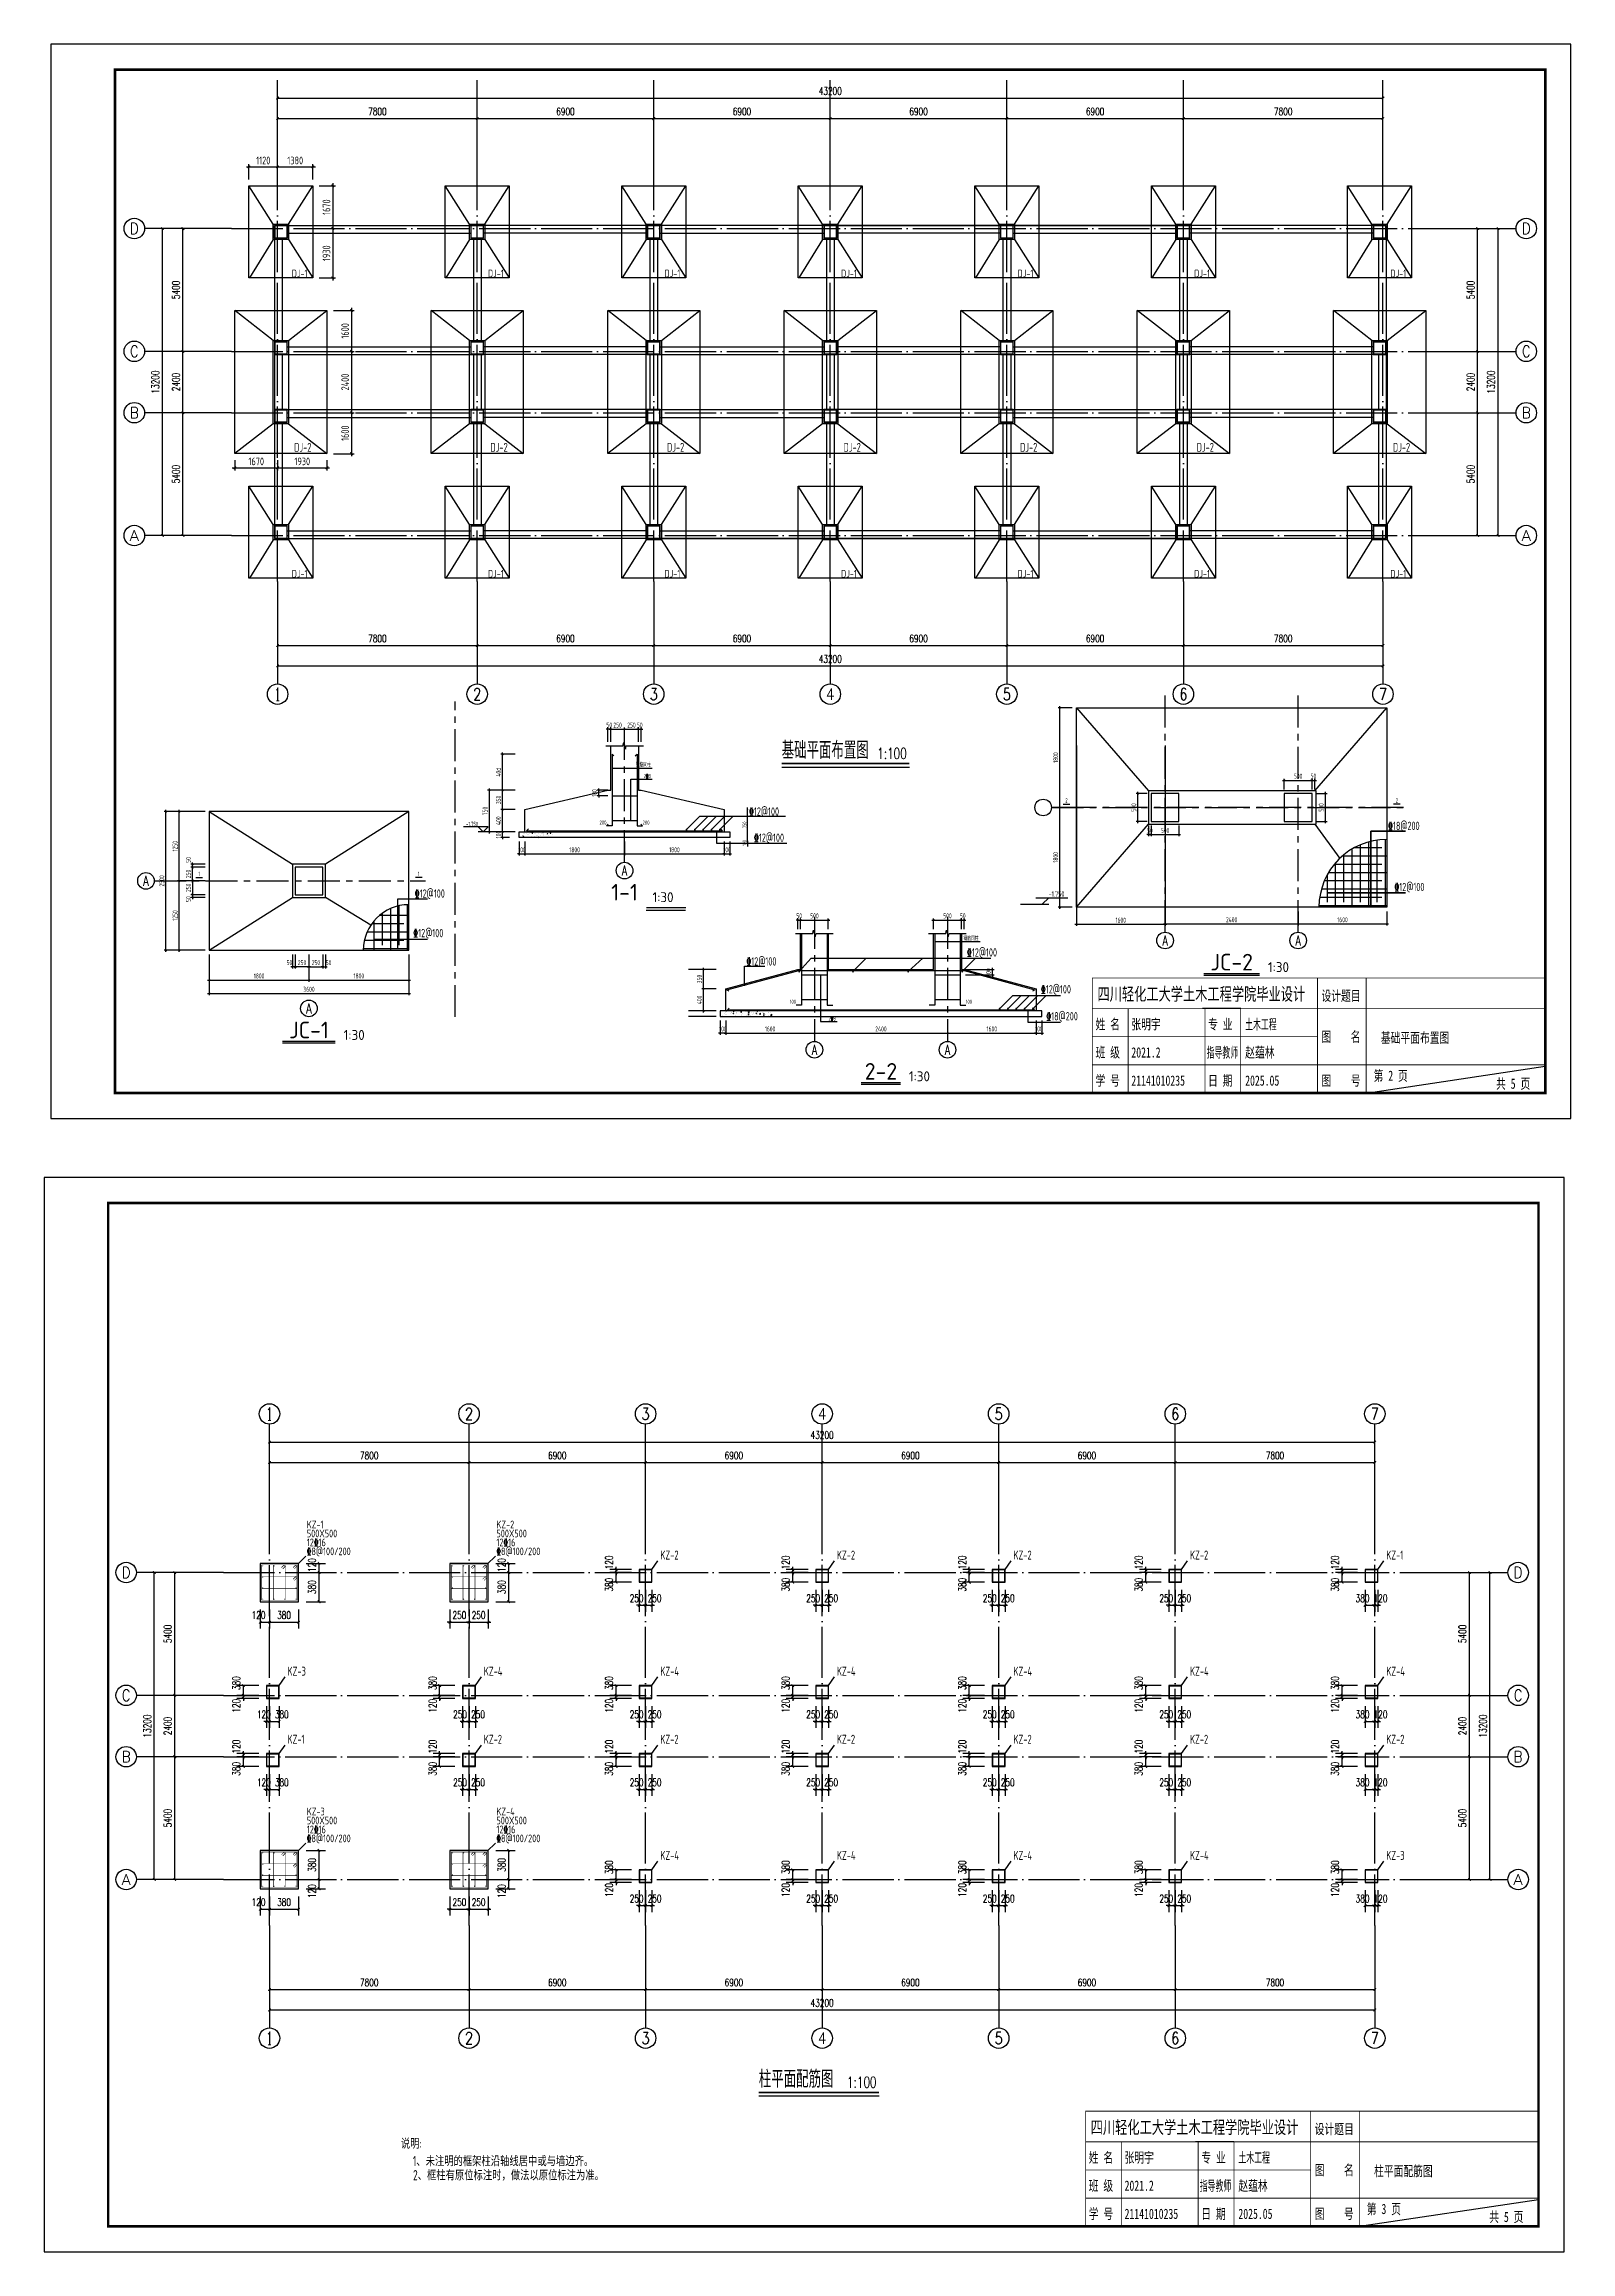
# Model space of a CAD drawing. Extents: x -404739 to -342866, y 27484 to 252481.
# Drawn here: x -403150 to -343485, y 118571 to 204870 of the extents above; entities that cross this region are included whole.
import ezdxf
from ezdxf.enums import TextEntityAlignment as Align

# ---------------------------------------------------------------- set-up
doc = ezdxf.new("R2010")
doc.units = 0
doc.header["$LTSCALE"] = 1000
doc.header["$MEASUREMENT"] = 0
doc.linetypes.add('CENTER', pattern=[2, 1.25, -0.25, 0.25, -0.25])
doc.linetypes.add('DOTE', pattern=[2.42, 2, -0.2, 0.02, -0.2])
for name, color, linetype in [('AXIS', 3, 'Continuous'), ('AXIS_DE', 253, 'CENTER'), ('AXIS_TEXT', 7, 'Continuous'), ('BASE_COLUM', 7, 'Continuous'), ('BASE_COLUM_DIM', 3, 'Continuous'), ('BASE_SING_XT', 7, 'Continuous'), ('BASE_SING_XT_DIM', 3, 'Continuous'), ('BASE_SING_XT_HATCH', 254, 'Continuous'), ('BASE_SING_XT_NUM', 7, 'Continuous'), ('BASE_SING_XT_REIND', 1, 'Continuous'), ('BASE_SING_XT_REINL', 1, 'Continuous'), ('BASE_SING_XT_TEXT', 7, 'Continuous'), ('COLUMN', 7, 'Continuous'), ('DIM', 3, 'Continuous'), ('DIM_SYMB', 3, 'Continuous'), ('DOTE', 1, 'DOTE'), ('PUB_DIM', 3, 'Continuous'), ('PUB_TEXT', 7, 'Continuous'), ('PUB_TITLE', 4, 'Continuous'), ('PUB_WALL', 9, 'Continuous'), ('TEXT', 7, 'Continuous'), ('THICK', 6, 'Continuous'), ('THIN', 7, 'Continuous'), ('TK', 4, 'Continuous'), ('文字', 7, 'Continuous'), ('柱', 2, 'Continuous'), ('柱__箍筋', 1, 'Continuous'), ('柱__纵筋', 1, 'Continuous'), ('柱__钢筋标注', 7, 'Continuous'), ('梁', 4, 'Continuous'), ('梁集中标注', 2, 'Continuous')]:
    doc.layers.add(name, color=color, linetype=linetype)
doc.styles.add('_TCH_AXIS', font='COMPLEX', dxfattribs={"bigfont": 'GBCBIG'})
doc.styles.add('_TCH_DIM', font='SIMPLEX', dxfattribs={"bigfont": 'GBCBIG'})
doc.styles.add('_TCH_DIM_T3', font='SIMPLEX', dxfattribs={"width": 0.705882, "bigfont": 'GBCBIG'})
doc.styles.add('COMPLEX', font='COMPLEX')
doc.styles.add('TK', font='SimSun.ttf', dxfattribs={"width": 0.8})
doc.styles.add('TSSD_Axis', font='complex.shx', dxfattribs={"width": 0.7, "bigfont": 'hztxt.shx'})
doc.styles.add('TSSD_Dimension', font='tssdeng.shx', dxfattribs={"width": 0.7, "bigfont": 'hztxt.shx'})
doc.styles.add('TSSD_Label', font='Tssdeng.shx', dxfattribs={"width": 0.7, "bigfont": 'hztxt.shx'})
doc.styles.add('TSSD_Norm', font='tssdeng.shx', dxfattribs={"bigfont": 'hztxt.shx'})
doc.styles.add('TSSD_REIN', font='tssdeng.shx', dxfattribs={"width": 0.7, "bigfont": 'tssdchn.shx'})
doc.styles.add('标题1', font='simhei.ttf', dxfattribs={"width": 1.5})
doc.dimstyles.new('_TCH_ARCH&&100', dxfattribs={"dimtxt": 297.5, "dimasz": 100, "dimexe": 250, "dimexo": 300, "dimgap": 126.25, "dimtad": 1, "dimdec": 0, "dimzin": 0, "dimdsep": 46, "dimtxsty": '_TCH_DIM_T3', "dimblk": 'ARCHTICK', "dimcen": 0.09, "dimclrt": 7, "dimazin": 2, "dimtfac": 1, "dimtdec": 0, "dimtix": 1, "dimtmove": 2, "dimatfit": 3, "dimfxl": 1, "dimtolj": 1, "dimtzin": 0, "dimarcsym": 0})
doc.dimstyles.new('TSSD_100_100', dxfattribs={"dimtxt": 300, "dimasz": 100, "dimexe": 100, "dimexo": 250, "dimgap": 100, "dimtad": 1, "dimdec": 0, "dimzin": 0, "dimdsep": 46, "dimtxsty": 'TSSD_Dimension', "dimblk": 'ARCHTICK', "dimblk1": 'ARCHTICK', "dimblk2": 'ARCHTICK', "dimcen": 0, "dimdle": 100, "dimclrt": 7, "dimadec": 0, "dimazin": 0, "dimtfac": 1, "dimtdec": 0, "dimtix": 1, "dimtmove": 2, "dimatfit": 3, "dimfxl": 1, "dimtolj": 1, "dimtzin": 0, "dimarcsym": 0})

msp = doc.modelspace()

# ---------------------------------------------------------------- texts
at = {"color": 0, "linetype": 'ByBlock', "lineweight": -2, "style": 'TSSD_Axis', "width": 0.7}
for p in [(-380468, 172564.3), (-399170.8, 172161.8), (-359340.9, 169831), (-354140.9, 169831), (-392800.8, 167178.4), (-373046.8, 165561.8), (-367846.8, 165561.8)]:
    msp.add_attdef('A', text='A', height=390, dxfattribs=at).set_placement(p, align=Align.MIDDLE_CENTER)
at = {"layer": 'BASE_COLUM_DIM', "color": 7, "char_height": 195, "attachment_point": 5, "rotation": 90, "style": 'TSSD_Dimension'}
for s, insert in [('\\A1;500', (-360565.1, 175031)), ('\\A1;250', (-397513.3, 172432.6)), ('\\A1;250', (-397513.3, 171890.9))]:
    msp.add_mtext(s, dxfattribs=dict(at, insert=insert))
at = {"layer": 'BASE_COLUM_DIM', "color": 7, "char_height": 195, "attachment_point": 5, "style": 'TSSD_Dimension'}
for s, insert in [('\\A1;500', (-359340.9, 174131.8)), ('\\A1;250', (-393071.6, 168965.9)), ('\\A1;250', (-392529.9, 168965.9))]:
    msp.add_mtext(s, dxfattribs=dict(at, insert=insert))
at = {"layer": 'BASE_SING_XT_DIM', "color": 7, "char_height": 195, "attachment_point": 5, "style": 'TSSD_Dimension'}
for s, insert in [('\\A1;50', (-381063.8, 178251.8)), ('\\A1;250', (-380738.8, 178251.8)), ('\\A1;250', (-380197.2, 178251.8)), ('\\A1;50', (-379872.2, 178251.8)), ('\\A1;500', (-354140.9, 176255.1)), ('\\A1;50', (-353545.1, 176255.1)), ('\\A1;100', (-384476.3, 173376.8)), ('\\A1;1800', (-382418, 173376.8)), ('\\A1;1800', (-378518, 173376.8)), ('\\A1;100', (-376459.7, 173376.8)), ('\\A1;50', (-359936.8, 174131.8)), ('\\A1;50', (-373642.6, 170794.3)), ('\\A1;500', (-373046.8, 170794.3)), ('\\A1;500', (-367846.8, 170794.3)), ('\\A1;50', (-367250.9, 170794.3)), ('\\A1;1600', (-361074.3, 170626.9)), ('\\A1;2400', (-356740.9, 170643.5)), ('\\A1;1600', (-352407.6, 170643.5)), ('\\A1;1800', (-394750.8, 168445.9)), ('\\A1;50', (-393566, 168965.9)), ('\\A1;50', (-392035.5, 168965.9)), ('\\A1;1800', (-390850.8, 168445.9)), ('\\A1;3600', (-392800.8, 167925.9)), ('\\A1;100', (-376621.8, 166374.3)), ('\\A1;1600', (-374780.1, 166374.3)), ('\\A1;2400', (-370446.8, 166374.3)), ('\\A1;1600', (-366113.4, 166374.3)), ('\\A1;100', (-364271.8, 166374.3))]:
    msp.add_mtext(s, dxfattribs=dict(at, insert=insert))
at = {"layer": 'BASE_SING_XT_DIM', "color": 7, "attachment_point": 5, "rotation": 90, "style": 'TSSD_Dimension'}
for s, insert, char_height in [('\\A1;1800', (-363620.1, 176981), 195), ('\\A1;40d', (-385397.2, 176410.1), 195), ('\\A1;350', (-385397.2, 175326.8), 195), ('\\A1;100', (-381640.2, 175597.6), 195), ('\\A1;750', (-385917.2, 174893.4), 195), ('\\A1;400', (-385397.2, 174514.3), 195), ('\\A1;750', (-375782.1, 174352), 150), ('\\A1;500', (-353241.8, 175031), 195), ('\\A1;1250', (-398033.3, 173515.9), 195), ('\\A1;100', (-385397.2, 173972.6), 195), ('\\A1;100', (-375782.1, 173643.6), 150), ('\\A1;50', (-397513.3, 172981.2), 195), ('\\A1;1800', (-363620.1, 173081), 195), ('\\A1;2500', (-398553.3, 172161.8), 195), ('\\A1;1250', (-398033.3, 170807.6), 195), ('\\A1;50', (-397513.3, 171450.7), 195), ('\\A1;350', (-377542.6, 168324.3), 195), ('\\A1;100', (-366248.5, 168595.1), 195), ('\\A1;400', (-377542.6, 167511.8), 195)]:
    msp.add_mtext(s, dxfattribs=dict(at, insert=insert, char_height=char_height))
at = {"layer": 'BASE_SING_XT_NUM', "style": 'TSSD_Norm'}
for s, p in [('1-1', (-380468, 171394.3)), ('JC-2', (-356740.9, 168661)), ('JC-1', (-392800.8, 166008.4)), ('2-2', (-370446.8, 164391.8))]:
    msp.add_text(s, height=650, dxfattribs=at).set_placement(p, align=Align.CENTER)
for p in [(-379375.5, 171329.3), (-355323.4, 168596), (-391445.8, 165943.4), (-369354.3, 164326.8)]:
    msp.add_text('1:30', height=390, dxfattribs=at).set_placement(p)
at = {"layer": 'BASE_SING_XT_TEXT', "style": 'TSSD_REIN', "width": 0.7}
for s, height, p in [('钢筋同柱', 162.5, (-379436.9, 176613.2)), ('2%%1328', 162.5, (-379436.9, 176179.9)), ('%%13212@100', 325, (-374428.5, 174711)), ('%%13218@200', 325, (-349394.7, 174151.2)), ('%%13212@100', 325, (-374234.5, 173689.5)), ('%%13212@100', 325, (-387490, 171504.5)), ('%%13212@100', 325, (-349206.5, 171761.5)), ('%%13212@100', 325, (-387549.9, 169958.9)), ('%%13212@100', 325, (-374531, 168851)), ('钢筋同柱', 162.5, (-366629.7, 169827.4)), ('%%13212@100', 325, (-365910.5, 169201.5)), ('%%13212@100', 325, (-363020, 167763)), ('2%%1328', 162.5, (-372210.1, 166699.8)), ('%%13218@200', 325, (-362750.5, 166707.5))]:
    msp.add_text(s, height=height, dxfattribs=at).set_placement(p, align=Align.RIGHT)
for s, p in [('200', (-381174.3, 174311.7)), ('100', (-373762.8, 167309.2))]:
    msp.add_text(s, height=162.5, dxfattribs=at).set_placement(p, align=Align.BOTTOM_RIGHT)
for s, p in [('200', (-379761.7, 174311.7)), ('100', (-367130.7, 167309.2))]:
    msp.add_text(s, height=162.5, dxfattribs=at).set_placement(p, align=Align.BOTTOM_LEFT)
at = {"layer": 'PUB_TEXT', "style": '_TCH_DIM'}
for s, p in [('基础平面布置图', (-374326.9, 176932.3)), ('柱平面配筋图', (-375220, 124988))]:
    msp.add_text(s, height=675.18, dxfattribs=at).set_placement(p)
at = {"layer": 'PUB_TEXT', "style": '_TCH_DIM', "width": 0.705882}
for p in [(-370593.1, 176932.3), (-371775, 124988)]:
    msp.add_text('1:100', height=425, dxfattribs=at).set_placement(p)
at = {"layer": 'TEXT', "style": 'TSSD_REIN', "width": 0.7}
for s, p in [('说明:', (-389210.5, 122603.8)), ('1、未注明的框架柱沿轴线居中或与墙边齐。', (-388740.8, 121918.7)), ('2、框柱有原位标注时，做法以原位标注为准。', (-388734.7, 121365.7))]:
    msp.add_text(s, height=400, dxfattribs=at).set_placement(p)
at = {"layer": 'THICK', "style": 'TSSD_Label', "width": 0.7}
for s, p in [('2', (-363197.6, 175307.2)), ('2', (-350284.3, 175307.2)), ('1', (-397090.8, 172438)), ('1', (-388510.8, 172438))]:
    msp.add_text(s, height=162.5, dxfattribs=at).set_placement(p, align=Align.MIDDLE_CENTER)
at = {"layer": 'THIN', "style": 'TSSD_Label', "width": 0.7}
msp.add_text('-1.750', height=162.5, dxfattribs=at).set_placement((-386188, 174308.4), align=Align.RIGHT)
msp.add_text('-1.750', height=211.25, dxfattribs=at).set_placement((-363891.7, 171547.8))
at = {"layer": 'TK', "color": 0, "style": 'TK'}
for s, width, p in [('设计题目', 0.7, (-353230.8, 167472.5, 0)), ('姓 名', 0.7, (-362061.2, 166357, 0)), ('专 业', 0.7, (-357661.6, 166357, 0)), ('土木工程', 0.55, (-356212.6, 166357, 0)), ('班 级', 0.7, (-362061.2, 165257, 0)), ('指导教师', 0.55, (-357721.7, 165257, 0)), ('图    名', 0.7, (-353230.8, 165869.9, 0)), ('学 号', 0.7, (-362061.2, 164157, 0)), ('日 期', 0.7, (-357661.6, 164157, 0)), ('图    号', 0.7, (-353230.8, 164157, 0)), ('设计题目', 0.7, (-353495.9, 123173.4, 0)), ('姓 名', 0.7, (-362326.3, 122058, 0)), ('专 业', 0.7, (-357926.7, 122058, 0)), ('土木工程', 0.55, (-356477.8, 122058, 0)), ('图    名', 0.7, (-353495.9, 121570.8, 0)), ('班 级', 0.7, (-362326.3, 120958, 0)), ('指导教师', 0.55, (-357986.9, 120958, 0)), ('学 号', 0.7, (-362326.3, 119858, 0)), ('日 期', 0.7, (-357926.7, 119858, 0)), ('图    号', 0.7, (-353495.9, 119858, 0))]:
    msp.add_text(s, height=400, dxfattribs=dict(at, width=width)).set_placement(p)
at = {"layer": 'TK', "color": 1, "style": 'TK', "width": 0.7}
for s, p in [('张明宇', (-360660.7, 166357, 0)), ('赵蕴林', (-356212.6, 165257, 0)), ('基础平面布置图', (-350910, 165831.4, 0)), ('2021.2', (-360660.7, 165257, 0)), ('21141010235', (-360660.7, 164157, 0)), ('2025.05', (-356212.6, 164157, 0)), ('第 2 页', (-351193.2, 164346.7, 0)), ('共 5 页', (-346407.2, 164035.8)), ('张明宇', (-360925.9, 122058, 0)), ('柱平面配筋图', (-351175.2, 121532.3, 0)), ('2021.2', (-360925.9, 120958, 0)), ('赵蕴林', (-356477.8, 120958, 0)), ('21141010235', (-360925.9, 119858, 0)), ('2025.05', (-356477.8, 119858, 0)), ('第 3 页', (-351458.4, 120047.6, 0)), ('共 5 页', (-346672.4, 119736.7))]:
    msp.add_text(s, height=400, dxfattribs=at).set_placement(p)
at = {"layer": '文字', "color": 0, "style": '标题1', "width": 0.7}
for p in [(-361984.1, 167489.8, 15131869.8), (-362249.3, 123190.7, 15131869.8)]:
    msp.add_text('四川轻化工大学土木工程学院毕业设计', height=500, dxfattribs=at).set_placement(p)
at = {"layer": '梁集中标注', "style": 'TSSD_REIN', "width": 0.7}
for s, height, p in [('500X500', 300, (-392885.2, 146502.9)), ('500X500', 300, (-385475.2, 146502.9)), ('12%%13216', 300, (-392885.2, 146152.9)), ('%%1328@100/200', 300, (-392885.2, 145802.9)), ('12%%13216', 300, (-385475.2, 146152.9)), ('%%1328@100/200', 300, (-385475.2, 145802.9)), ('KZ-2', 350, (-379067.9, 145633.3)), ('KZ-2', 350, (-372167.9, 145633.3)), ('KZ-2', 350, (-365267.9, 145633.3)), ('KZ-2', 350, (-358367.9, 145633.3)), ('KZ-1', 350, (-350697.9, 145633.3)), ('KZ-3', 350, (-393637.9, 141093.3)), ('KZ-4', 350, (-385967.9, 141093.3)), ('KZ-4', 350, (-379067.9, 141093.3)), ('KZ-4', 350, (-372167.9, 141093.3)), ('KZ-4', 350, (-365267.9, 141093.3)), ('KZ-4', 350, (-358367.9, 141093.3)), ('KZ-4', 350, (-350697.9, 141093.3)), ('KZ-1', 350, (-393637.9, 138433.3)), ('KZ-2', 350, (-385967.9, 138433.3)), ('KZ-2', 350, (-379067.9, 138433.3)), ('KZ-2', 350, (-372167.9, 138433.3)), ('KZ-2', 350, (-365267.9, 138433.3)), ('KZ-2', 350, (-358367.9, 138433.3)), ('KZ-2', 350, (-350697.9, 138433.3)), ('500X500', 300, (-392885.2, 135282.9)), ('500X500', 300, (-385475.2, 135282.9)), ('12%%13216', 300, (-392885.2, 134932.9)), ('%%1328@100/200', 300, (-392885.2, 134582.9)), ('12%%13216', 300, (-385475.2, 134932.9)), ('%%1328@100/200', 300, (-385475.2, 134582.9)), ('KZ-4', 350, (-379067.9, 133893.3)), ('KZ-4', 350, (-372167.9, 133893.3)), ('KZ-4', 350, (-365267.9, 133893.3)), ('KZ-4', 350, (-358367.9, 133893.3)), ('KZ-3', 350, (-350697.9, 133893.3))]:
    msp.add_text(s, height=height, dxfattribs=at).set_placement(p)
at = {"layer": '梁集中标注', "color": 1, "style": 'TSSD_REIN', "width": 0.7}
for s, p in [('KZ-1', (-392885.2, 146852.9)), ('KZ-2', (-385475.2, 146852.9)), ('KZ-3', (-392885.2, 135632.9)), ('KZ-4', (-385475.2, 135632.9))]:
    msp.add_text(s, height=300, dxfattribs=at).set_placement(p)

# ---------------------------------------------------------------- blocks, each defined once
blk = doc.blocks.new('_ArchTick')
at = {"color": 0, "linetype": 'ByBlock', "const_width": 0.4}
blk.add_lwpolyline([(-0.5, -0.5), (0.5, 0.5)], dxfattribs=at)
blk = doc.blocks.new('*D81')
at = {"layer": 'AXIS', "color": 0, "lineweight": -2, "transparency": 16777216}
for p, q in [((-394027, 199762), (-394027, 202212)), ((-394027, 201962), (-386227, 201962)), ((-386227, 199762), (-386227, 202212))]:
    blk.add_line(p, q, dxfattribs=at)
at = {"layer": 'Defpoints', "color": 0, "transparency": 16777216}
for p in [(-386227, 201962), (-394027, 199462), (-386227, 199462)]:
    blk.add_point(p, dxfattribs=at)
at = {"layer": 'AXIS', "color": 0, "lineweight": -2, "transparency": 16777216, "xscale": 100, "yscale": 100, "zscale": 100, "rotation": 180}
blk.add_blockref('_ArchTick', (-394027, 201962), dxfattribs=at)
at = {"layer": 'AXIS', "color": 0, "lineweight": -2, "transparency": 16777216, "xscale": 100, "yscale": 100, "zscale": 100}
blk.add_blockref('_ArchTick', (-386227, 201962), dxfattribs=at)
at = {"layer": 'AXIS', "color": 7, "transparency": 16777216, "insert": (-390127, 202237), "char_height": 297.5, "attachment_point": 5, "style": '_TCH_DIM_T3'}
blk.add_mtext('\\A1;7800', dxfattribs=at)
blk = doc.blocks.new('*D82')
at = {"layer": 'AXIS', "color": 0, "lineweight": -2, "transparency": 16777216}
for p, q in [((-386227, 199762), (-386227, 202212)), ((-386227, 201962), (-379327, 201962)), ((-379327, 199762), (-379327, 202212))]:
    blk.add_line(p, q, dxfattribs=at)
at = {"layer": 'Defpoints', "color": 0, "transparency": 16777216}
for p in [(-379327, 201962), (-386227, 199462), (-379327, 199462)]:
    blk.add_point(p, dxfattribs=at)
at = {"layer": 'AXIS', "color": 0, "lineweight": -2, "transparency": 16777216, "xscale": 100, "yscale": 100, "zscale": 100, "rotation": 180}
blk.add_blockref('_ArchTick', (-386227, 201962), dxfattribs=at)
at = {"layer": 'AXIS', "color": 0, "lineweight": -2, "transparency": 16777216, "xscale": 100, "yscale": 100, "zscale": 100}
blk.add_blockref('_ArchTick', (-379327, 201962), dxfattribs=at)
at = {"layer": 'AXIS', "color": 7, "transparency": 16777216, "insert": (-382777, 202237), "char_height": 297.5, "attachment_point": 5, "style": '_TCH_DIM_T3'}
blk.add_mtext('\\A1;6900', dxfattribs=at)
blk = doc.blocks.new('*D83')
at = {"layer": 'AXIS', "color": 0, "lineweight": -2, "transparency": 16777216}
for p, q in [((-379327, 199762), (-379327, 202212)), ((-379327, 201962), (-372427, 201962)), ((-372427, 199762), (-372427, 202212))]:
    blk.add_line(p, q, dxfattribs=at)
at = {"layer": 'Defpoints', "color": 0, "transparency": 16777216}
for p in [(-372427, 201962), (-379327, 199462), (-372427, 199462)]:
    blk.add_point(p, dxfattribs=at)
at = {"layer": 'AXIS', "color": 0, "lineweight": -2, "transparency": 16777216, "xscale": 100, "yscale": 100, "zscale": 100, "rotation": 180}
blk.add_blockref('_ArchTick', (-379327, 201962), dxfattribs=at)
at = {"layer": 'AXIS', "color": 0, "lineweight": -2, "transparency": 16777216, "xscale": 100, "yscale": 100, "zscale": 100}
blk.add_blockref('_ArchTick', (-372427, 201962), dxfattribs=at)
at = {"layer": 'AXIS', "color": 7, "transparency": 16777216, "insert": (-375877, 202237), "char_height": 297.5, "attachment_point": 5, "style": '_TCH_DIM_T3'}
blk.add_mtext('\\A1;6900', dxfattribs=at)
blk = doc.blocks.new('*D84')
at = {"layer": 'AXIS', "color": 0, "lineweight": -2, "transparency": 16777216}
for p, q in [((-372427, 199762), (-372427, 202212)), ((-372427, 201962), (-365527, 201962)), ((-365527, 199762), (-365527, 202212))]:
    blk.add_line(p, q, dxfattribs=at)
at = {"layer": 'Defpoints', "color": 0, "transparency": 16777216}
for p in [(-365527, 201962), (-372427, 199462), (-365527, 199462)]:
    blk.add_point(p, dxfattribs=at)
at = {"layer": 'AXIS', "color": 0, "lineweight": -2, "transparency": 16777216, "xscale": 100, "yscale": 100, "zscale": 100, "rotation": 180}
blk.add_blockref('_ArchTick', (-372427, 201962), dxfattribs=at)
at = {"layer": 'AXIS', "color": 0, "lineweight": -2, "transparency": 16777216, "xscale": 100, "yscale": 100, "zscale": 100}
blk.add_blockref('_ArchTick', (-365527, 201962), dxfattribs=at)
at = {"layer": 'AXIS', "color": 7, "transparency": 16777216, "insert": (-368977, 202237), "char_height": 297.5, "attachment_point": 5, "style": '_TCH_DIM_T3'}
blk.add_mtext('\\A1;6900', dxfattribs=at)
blk = doc.blocks.new('*D85')
at = {"layer": 'AXIS', "color": 0, "lineweight": -2, "transparency": 16777216}
for p, q in [((-365527, 199762), (-365527, 202212)), ((-365527, 201962), (-358627, 201962)), ((-358627, 199762), (-358627, 202212))]:
    blk.add_line(p, q, dxfattribs=at)
at = {"layer": 'Defpoints', "color": 0, "transparency": 16777216}
for p in [(-358627, 201962), (-365527, 199462), (-358627, 199462)]:
    blk.add_point(p, dxfattribs=at)
at = {"layer": 'AXIS', "color": 0, "lineweight": -2, "transparency": 16777216, "xscale": 100, "yscale": 100, "zscale": 100, "rotation": 180}
blk.add_blockref('_ArchTick', (-365527, 201962), dxfattribs=at)
at = {"layer": 'AXIS', "color": 0, "lineweight": -2, "transparency": 16777216, "xscale": 100, "yscale": 100, "zscale": 100}
blk.add_blockref('_ArchTick', (-358627, 201962), dxfattribs=at)
at = {"layer": 'AXIS', "color": 7, "transparency": 16777216, "insert": (-362077, 202237), "char_height": 297.5, "attachment_point": 5, "style": '_TCH_DIM_T3'}
blk.add_mtext('\\A1;6900', dxfattribs=at)
blk = doc.blocks.new('*D86')
at = {"layer": 'AXIS', "color": 0, "lineweight": -2, "transparency": 16777216}
for p, q in [((-358627, 199762), (-358627, 202212)), ((-358627, 201962), (-350827, 201962)), ((-350827, 199762), (-350827, 202212))]:
    blk.add_line(p, q, dxfattribs=at)
at = {"layer": 'Defpoints', "color": 0, "transparency": 16777216}
for p in [(-350827, 201962), (-358627, 199462), (-350827, 199462)]:
    blk.add_point(p, dxfattribs=at)
at = {"layer": 'AXIS', "color": 0, "lineweight": -2, "transparency": 16777216, "xscale": 100, "yscale": 100, "zscale": 100, "rotation": 180}
blk.add_blockref('_ArchTick', (-358627, 201962), dxfattribs=at)
at = {"layer": 'AXIS', "color": 0, "lineweight": -2, "transparency": 16777216, "xscale": 100, "yscale": 100, "zscale": 100}
blk.add_blockref('_ArchTick', (-350827, 201962), dxfattribs=at)
at = {"layer": 'AXIS', "color": 7, "transparency": 16777216, "insert": (-354727, 202237), "char_height": 297.5, "attachment_point": 5, "style": '_TCH_DIM_T3'}
blk.add_mtext('\\A1;7800', dxfattribs=at)
blk = doc.blocks.new('*D87')
at = {"layer": 'AXIS', "color": 0, "lineweight": -2, "transparency": 16777216}
for p, q in [((-394027, 199762), (-394027, 203012)), ((-350827, 199762), (-350827, 203012)), ((-394027, 202762), (-350827, 202762))]:
    blk.add_line(p, q, dxfattribs=at)
at = {"layer": 'Defpoints', "color": 0, "transparency": 16777216}
for p in [(-350827, 202762), (-394027, 199462), (-350827, 199462)]:
    blk.add_point(p, dxfattribs=at)
at = {"layer": 'AXIS', "color": 0, "lineweight": -2, "transparency": 16777216, "xscale": 100, "yscale": 100, "zscale": 100, "rotation": 180}
blk.add_blockref('_ArchTick', (-394027, 202762), dxfattribs=at)
at = {"layer": 'AXIS', "color": 0, "lineweight": -2, "transparency": 16777216, "xscale": 100, "yscale": 100, "zscale": 100}
blk.add_blockref('_ArchTick', (-350827, 202762), dxfattribs=at)
at = {"layer": 'AXIS', "color": 7, "transparency": 16777216, "insert": (-372427, 203037), "char_height": 297.5, "attachment_point": 5, "style": '_TCH_DIM_T3'}
blk.add_mtext('\\A1;43200', dxfattribs=at)
blk = doc.blocks.new('*D88')
at = {"layer": 'AXIS', "color": 0, "lineweight": -2, "transparency": 16777216}
for p, q in [((-394027, 183562), (-394027, 181112)), ((-386227, 183562), (-386227, 181112)), ((-394027, 181362), (-386227, 181362))]:
    blk.add_line(p, q, dxfattribs=at)
at = {"layer": 'Defpoints', "color": 0, "transparency": 16777216}
for p in [(-394027, 183862), (-386227, 183862), (-386227, 181362)]:
    blk.add_point(p, dxfattribs=at)
at = {"layer": 'AXIS', "color": 0, "lineweight": -2, "transparency": 16777216, "xscale": 100, "yscale": 100, "zscale": 100, "rotation": 180}
blk.add_blockref('_ArchTick', (-394027, 181362), dxfattribs=at)
at = {"layer": 'AXIS', "color": 0, "lineweight": -2, "transparency": 16777216, "xscale": 100, "yscale": 100, "zscale": 100}
blk.add_blockref('_ArchTick', (-386227, 181362), dxfattribs=at)
at = {"layer": 'AXIS', "color": 7, "transparency": 16777216, "insert": (-390127, 181637), "char_height": 297.5, "attachment_point": 5, "style": '_TCH_DIM_T3'}
blk.add_mtext('\\A1;7800', dxfattribs=at)
blk = doc.blocks.new('*D89')
at = {"layer": 'AXIS', "color": 0, "lineweight": -2, "transparency": 16777216}
for p, q in [((-386227, 183562), (-386227, 181112)), ((-379327, 183562), (-379327, 181112)), ((-386227, 181362), (-379327, 181362))]:
    blk.add_line(p, q, dxfattribs=at)
at = {"layer": 'Defpoints', "color": 0, "transparency": 16777216}
for p in [(-386227, 183862), (-379327, 183862), (-379327, 181362)]:
    blk.add_point(p, dxfattribs=at)
at = {"layer": 'AXIS', "color": 0, "lineweight": -2, "transparency": 16777216, "xscale": 100, "yscale": 100, "zscale": 100, "rotation": 180}
blk.add_blockref('_ArchTick', (-386227, 181362), dxfattribs=at)
at = {"layer": 'AXIS', "color": 0, "lineweight": -2, "transparency": 16777216, "xscale": 100, "yscale": 100, "zscale": 100}
blk.add_blockref('_ArchTick', (-379327, 181362), dxfattribs=at)
at = {"layer": 'AXIS', "color": 7, "transparency": 16777216, "insert": (-382777, 181637), "char_height": 297.5, "attachment_point": 5, "style": '_TCH_DIM_T3'}
blk.add_mtext('\\A1;6900', dxfattribs=at)
blk = doc.blocks.new('*D90')
at = {"layer": 'AXIS', "color": 0, "lineweight": -2, "transparency": 16777216}
for p, q in [((-379327, 183562), (-379327, 181112)), ((-372427, 183562), (-372427, 181112)), ((-379327, 181362), (-372427, 181362))]:
    blk.add_line(p, q, dxfattribs=at)
at = {"layer": 'Defpoints', "color": 0, "transparency": 16777216}
for p in [(-379327, 183862), (-372427, 183862), (-372427, 181362)]:
    blk.add_point(p, dxfattribs=at)
at = {"layer": 'AXIS', "color": 0, "lineweight": -2, "transparency": 16777216, "xscale": 100, "yscale": 100, "zscale": 100, "rotation": 180}
blk.add_blockref('_ArchTick', (-379327, 181362), dxfattribs=at)
at = {"layer": 'AXIS', "color": 0, "lineweight": -2, "transparency": 16777216, "xscale": 100, "yscale": 100, "zscale": 100}
blk.add_blockref('_ArchTick', (-372427, 181362), dxfattribs=at)
at = {"layer": 'AXIS', "color": 7, "transparency": 16777216, "insert": (-375877, 181637), "char_height": 297.5, "attachment_point": 5, "style": '_TCH_DIM_T3'}
blk.add_mtext('\\A1;6900', dxfattribs=at)
blk = doc.blocks.new('*D91')
at = {"layer": 'AXIS', "color": 0, "lineweight": -2, "transparency": 16777216}
for p, q in [((-372427, 183562), (-372427, 181112)), ((-365527, 183562), (-365527, 181112)), ((-372427, 181362), (-365527, 181362))]:
    blk.add_line(p, q, dxfattribs=at)
at = {"layer": 'Defpoints', "color": 0, "transparency": 16777216}
for p in [(-372427, 183862), (-365527, 183862), (-365527, 181362)]:
    blk.add_point(p, dxfattribs=at)
at = {"layer": 'AXIS', "color": 0, "lineweight": -2, "transparency": 16777216, "xscale": 100, "yscale": 100, "zscale": 100, "rotation": 180}
blk.add_blockref('_ArchTick', (-372427, 181362), dxfattribs=at)
at = {"layer": 'AXIS', "color": 0, "lineweight": -2, "transparency": 16777216, "xscale": 100, "yscale": 100, "zscale": 100}
blk.add_blockref('_ArchTick', (-365527, 181362), dxfattribs=at)
at = {"layer": 'AXIS', "color": 7, "transparency": 16777216, "insert": (-368977, 181637), "char_height": 297.5, "attachment_point": 5, "style": '_TCH_DIM_T3'}
blk.add_mtext('\\A1;6900', dxfattribs=at)
blk = doc.blocks.new('*D92')
at = {"layer": 'AXIS', "color": 0, "lineweight": -2, "transparency": 16777216}
for p, q in [((-365527, 183562), (-365527, 181112)), ((-358627, 183562), (-358627, 181112)), ((-365527, 181362), (-358627, 181362))]:
    blk.add_line(p, q, dxfattribs=at)
at = {"layer": 'Defpoints', "color": 0, "transparency": 16777216}
for p in [(-365527, 183862), (-358627, 183862), (-358627, 181362)]:
    blk.add_point(p, dxfattribs=at)
at = {"layer": 'AXIS', "color": 0, "lineweight": -2, "transparency": 16777216, "xscale": 100, "yscale": 100, "zscale": 100, "rotation": 180}
blk.add_blockref('_ArchTick', (-365527, 181362), dxfattribs=at)
at = {"layer": 'AXIS', "color": 0, "lineweight": -2, "transparency": 16777216, "xscale": 100, "yscale": 100, "zscale": 100}
blk.add_blockref('_ArchTick', (-358627, 181362), dxfattribs=at)
at = {"layer": 'AXIS', "color": 7, "transparency": 16777216, "insert": (-362077, 181637), "char_height": 297.5, "attachment_point": 5, "style": '_TCH_DIM_T3'}
blk.add_mtext('\\A1;6900', dxfattribs=at)
blk = doc.blocks.new('*D93')
at = {"layer": 'AXIS', "color": 0, "lineweight": -2, "transparency": 16777216}
for p, q in [((-358627, 183562), (-358627, 181112)), ((-350827, 183562), (-350827, 181112)), ((-358627, 181362), (-350827, 181362))]:
    blk.add_line(p, q, dxfattribs=at)
at = {"layer": 'Defpoints', "color": 0, "transparency": 16777216}
for p in [(-358627, 183862), (-350827, 183862), (-350827, 181362)]:
    blk.add_point(p, dxfattribs=at)
at = {"layer": 'AXIS', "color": 0, "lineweight": -2, "transparency": 16777216, "xscale": 100, "yscale": 100, "zscale": 100, "rotation": 180}
blk.add_blockref('_ArchTick', (-358627, 181362), dxfattribs=at)
at = {"layer": 'AXIS', "color": 0, "lineweight": -2, "transparency": 16777216, "xscale": 100, "yscale": 100, "zscale": 100}
blk.add_blockref('_ArchTick', (-350827, 181362), dxfattribs=at)
at = {"layer": 'AXIS', "color": 7, "transparency": 16777216, "insert": (-354727, 181637), "char_height": 297.5, "attachment_point": 5, "style": '_TCH_DIM_T3'}
blk.add_mtext('\\A1;7800', dxfattribs=at)
blk = doc.blocks.new('*D94')
at = {"layer": 'AXIS', "color": 0, "lineweight": -2, "transparency": 16777216}
for p, q in [((-394027, 183562), (-394027, 180312)), ((-350827, 183562), (-350827, 180312)), ((-394027, 180562), (-350827, 180562))]:
    blk.add_line(p, q, dxfattribs=at)
at = {"layer": 'Defpoints', "color": 0, "transparency": 16777216}
for p in [(-394027, 183862), (-350827, 183862), (-350827, 180562)]:
    blk.add_point(p, dxfattribs=at)
at = {"layer": 'AXIS', "color": 0, "lineweight": -2, "transparency": 16777216, "xscale": 100, "yscale": 100, "zscale": 100, "rotation": 180}
blk.add_blockref('_ArchTick', (-394027, 180562), dxfattribs=at)
at = {"layer": 'AXIS', "color": 0, "lineweight": -2, "transparency": 16777216, "xscale": 100, "yscale": 100, "zscale": 100}
blk.add_blockref('_ArchTick', (-350827, 180562), dxfattribs=at)
at = {"layer": 'AXIS', "color": 7, "transparency": 16777216, "insert": (-372427, 180837), "char_height": 297.5, "attachment_point": 5, "style": '_TCH_DIM_T3'}
blk.add_mtext('\\A1;43200', dxfattribs=at)
blk = doc.blocks.new('*D95')
at = {"layer": 'AXIS', "color": 0, "lineweight": -2, "transparency": 16777216}
for p, q in [((-348727, 190462), (-346877, 190462)), ((-347127, 185662), (-347127, 190462)), ((-348727, 185662), (-346877, 185662))]:
    blk.add_line(p, q, dxfattribs=at)
at = {"layer": 'Defpoints', "color": 0, "transparency": 16777216}
for p in [(-349027, 190462), (-347127, 190462), (-349027, 185662)]:
    blk.add_point(p, dxfattribs=at)
at = {"layer": 'AXIS', "color": 0, "lineweight": -2, "transparency": 16777216, "xscale": 100, "yscale": 100, "zscale": 100}
for p, rotation in [((-347127, 190462), 90), ((-347127, 185662), 270)]:
    blk.add_blockref('_ArchTick', p, dxfattribs=dict(at, rotation=rotation))
at = {"layer": 'AXIS', "color": 7, "transparency": 16777216, "insert": (-347402, 188062), "char_height": 297.5, "attachment_point": 5, "rotation": 90, "style": '_TCH_DIM_T3'}
blk.add_mtext('\\A1;5400', dxfattribs=at)
blk = doc.blocks.new('*D96')
at = {"layer": 'AXIS', "color": 0, "lineweight": -2, "transparency": 16777216}
for p, q in [((-348727, 192862), (-346877, 192862)), ((-347127, 190462), (-347127, 192862)), ((-348727, 190462), (-346877, 190462))]:
    blk.add_line(p, q, dxfattribs=at)
at = {"layer": 'Defpoints', "color": 0, "transparency": 16777216}
for p in [(-349027, 192862), (-347127, 192862), (-349027, 190462)]:
    blk.add_point(p, dxfattribs=at)
at = {"layer": 'AXIS', "color": 0, "lineweight": -2, "transparency": 16777216, "xscale": 100, "yscale": 100, "zscale": 100}
for p, rotation in [((-347127, 192862), 90), ((-347127, 190462), 270)]:
    blk.add_blockref('_ArchTick', p, dxfattribs=dict(at, rotation=rotation))
at = {"layer": 'AXIS', "color": 7, "transparency": 16777216, "insert": (-347402, 191662), "char_height": 297.5, "attachment_point": 5, "rotation": 90, "style": '_TCH_DIM_T3'}
blk.add_mtext('\\A1;2400', dxfattribs=at)
blk = doc.blocks.new('*D97')
at = {"layer": 'AXIS', "color": 0, "lineweight": -2, "transparency": 16777216}
for p, q in [((-348727, 197662), (-346877, 197662)), ((-347127, 192862), (-347127, 197662)), ((-348727, 192862), (-346877, 192862))]:
    blk.add_line(p, q, dxfattribs=at)
at = {"layer": 'Defpoints', "color": 0, "transparency": 16777216}
for p in [(-349027, 197662), (-347127, 197662), (-349027, 192862)]:
    blk.add_point(p, dxfattribs=at)
at = {"layer": 'AXIS', "color": 0, "lineweight": -2, "transparency": 16777216, "xscale": 100, "yscale": 100, "zscale": 100}
for p, rotation in [((-347127, 197662), 90), ((-347127, 192862), 270)]:
    blk.add_blockref('_ArchTick', p, dxfattribs=dict(at, rotation=rotation))
at = {"layer": 'AXIS', "color": 7, "transparency": 16777216, "insert": (-347402, 195262), "char_height": 297.5, "attachment_point": 5, "rotation": 90, "style": '_TCH_DIM_T3'}
blk.add_mtext('\\A1;5400', dxfattribs=at)
blk = doc.blocks.new('*D98')
at = {"layer": 'AXIS', "color": 0, "lineweight": -2, "transparency": 16777216}
for p, q in [((-348727, 197662), (-346077, 197662)), ((-346327, 185662), (-346327, 197662)), ((-348727, 185662), (-346077, 185662))]:
    blk.add_line(p, q, dxfattribs=at)
at = {"layer": 'Defpoints', "color": 0, "transparency": 16777216}
for p in [(-349027, 197662), (-346327, 197662), (-349027, 185662)]:
    blk.add_point(p, dxfattribs=at)
at = {"layer": 'AXIS', "color": 0, "lineweight": -2, "transparency": 16777216, "xscale": 100, "yscale": 100, "zscale": 100}
for p, rotation in [((-346327, 197662), 90), ((-346327, 185662), 270)]:
    blk.add_blockref('_ArchTick', p, dxfattribs=dict(at, rotation=rotation))
at = {"layer": 'AXIS', "color": 7, "transparency": 16777216, "insert": (-346602, 191662), "char_height": 297.5, "attachment_point": 5, "rotation": 90, "style": '_TCH_DIM_T3'}
blk.add_mtext('\\A1;13200', dxfattribs=at)
blk = doc.blocks.new('*D99')
at = {"layer": 'AXIS', "color": 0, "lineweight": -2, "transparency": 16777216}
for p, q in [((-396127, 190462), (-397977, 190462)), ((-397727, 185662), (-397727, 190462)), ((-396127, 185662), (-397977, 185662))]:
    blk.add_line(p, q, dxfattribs=at)
at = {"layer": 'Defpoints', "color": 0, "transparency": 16777216}
for p in [(-397727, 190462), (-395827, 190462), (-395827, 185662)]:
    blk.add_point(p, dxfattribs=at)
at = {"layer": 'AXIS', "color": 0, "lineweight": -2, "transparency": 16777216, "xscale": 100, "yscale": 100, "zscale": 100}
for p, rotation in [((-397727, 190462), 90), ((-397727, 185662), 270)]:
    blk.add_blockref('_ArchTick', p, dxfattribs=dict(at, rotation=rotation))
at = {"layer": 'AXIS', "color": 7, "transparency": 16777216, "insert": (-398002, 188062), "char_height": 297.5, "attachment_point": 5, "rotation": 90, "style": '_TCH_DIM_T3'}
blk.add_mtext('\\A1;5400', dxfattribs=at)
blk = doc.blocks.new('*D100')
at = {"layer": 'AXIS', "color": 0, "lineweight": -2, "transparency": 16777216}
for p, q in [((-396127, 192862), (-397977, 192862)), ((-397727, 190462), (-397727, 192862)), ((-396127, 190462), (-397977, 190462))]:
    blk.add_line(p, q, dxfattribs=at)
at = {"layer": 'Defpoints', "color": 0, "transparency": 16777216}
for p in [(-397727, 192862), (-395827, 192862), (-395827, 190462)]:
    blk.add_point(p, dxfattribs=at)
at = {"layer": 'AXIS', "color": 0, "lineweight": -2, "transparency": 16777216, "xscale": 100, "yscale": 100, "zscale": 100}
for p, rotation in [((-397727, 192862), 90), ((-397727, 190462), 270)]:
    blk.add_blockref('_ArchTick', p, dxfattribs=dict(at, rotation=rotation))
at = {"layer": 'AXIS', "color": 7, "transparency": 16777216, "insert": (-398002, 191662), "char_height": 297.5, "attachment_point": 5, "rotation": 90, "style": '_TCH_DIM_T3'}
blk.add_mtext('\\A1;2400', dxfattribs=at)
blk = doc.blocks.new('*D101')
at = {"layer": 'AXIS', "color": 0, "lineweight": -2, "transparency": 16777216}
for p, q in [((-396127, 197662), (-397977, 197662)), ((-397727, 192862), (-397727, 197662)), ((-396127, 192862), (-397977, 192862))]:
    blk.add_line(p, q, dxfattribs=at)
at = {"layer": 'Defpoints', "color": 0, "transparency": 16777216}
for p in [(-397727, 197662), (-395827, 197662), (-395827, 192862)]:
    blk.add_point(p, dxfattribs=at)
at = {"layer": 'AXIS', "color": 0, "lineweight": -2, "transparency": 16777216, "xscale": 100, "yscale": 100, "zscale": 100}
for p, rotation in [((-397727, 197662), 90), ((-397727, 192862), 270)]:
    blk.add_blockref('_ArchTick', p, dxfattribs=dict(at, rotation=rotation))
at = {"layer": 'AXIS', "color": 7, "transparency": 16777216, "insert": (-398002, 195262), "char_height": 297.5, "attachment_point": 5, "rotation": 90, "style": '_TCH_DIM_T3'}
blk.add_mtext('\\A1;5400', dxfattribs=at)
blk = doc.blocks.new('*D102')
at = {"layer": 'AXIS', "color": 0, "lineweight": -2, "transparency": 16777216}
for p, q in [((-396127, 197662), (-398777, 197662)), ((-398527, 185662), (-398527, 197662)), ((-396127, 185662), (-398777, 185662))]:
    blk.add_line(p, q, dxfattribs=at)
at = {"layer": 'Defpoints', "color": 0, "transparency": 16777216}
for p in [(-398527, 197662), (-395827, 197662), (-395827, 185662)]:
    blk.add_point(p, dxfattribs=at)
at = {"layer": 'AXIS', "color": 0, "lineweight": -2, "transparency": 16777216, "xscale": 100, "yscale": 100, "zscale": 100}
for p, rotation in [((-398527, 197662), 90), ((-398527, 185662), 270)]:
    blk.add_blockref('_ArchTick', p, dxfattribs=dict(at, rotation=rotation))
at = {"layer": 'AXIS', "color": 7, "transparency": 16777216, "insert": (-398802, 191662), "char_height": 297.5, "attachment_point": 5, "rotation": 90, "style": '_TCH_DIM_T3'}
blk.add_mtext('\\A1;13200', dxfattribs=at)
blk = doc.blocks.new('_FZHK')
blk.add_lwpolyline([(-0.5, -0.5), (0.5, -0.5), (0.5, 0.5), (-0.5, 0.5)], close=True)
blk = doc.blocks.new('_AXISO')
blk.add_circle((0, 0), 0.5)
at = {"layer": 'AXIS_TEXT', "style": 'COMPLEX', "width": 1.041667}
blk.add_attdef('A', text='', height=0.56, dxfattribs=at).set_placement((-0.25, -0.28), (0.25, -0.28), align=Align.FIT)
blk = doc.blocks.new('A$C41BB26E9')
at = {"color": 2}
for p, q in [((-50, 50), (-1000, 1550)), ((550, 50), (1500, 1550)), ((-50, -550), (-980, -2050)), ((550, -550), (1500, -2050))]:
    blk.add_line(p, q, dxfattribs=at)
blk.add_lwpolyline([(-1000, 1550), (1500, 1550), (1500, -2050), (-1000, -2050)], close=True, dxfattribs=at)
blk.add_lwpolyline([(-50, 50), (550, 50), (550, -550), (-50, -550)], close=True)
at = {"layer": '梁集中标注', "style": 'TSSD_REIN', "width": 0.7}
blk.add_text('DJ-1', height=300, dxfattribs=at).set_placement((671, -2024))
blk = doc.blocks.new('A$C12DB153C')
for p, q in [((-50, 50), (-1550, 1220)), ((550, 50), (2050, 1220)), ((-50, -3210), (-1550, -4380)), ((550, -3210), (2050, -4380))]:
    blk.add_line(p, q)
blk.add_lwpolyline([(-1550, 1220), (2050, 1220), (2050, -4380), (-1550, -4380), (-1550, 1220)])
blk.add_lwpolyline([(-50, 50), (550, 50), (550, -3210), (-50, -3210)], close=True)
at = {"layer": '梁集中标注', "style": 'TSSD_REIN', "width": 0.7}
blk.add_text('DJ-2', height=350, dxfattribs=at).set_placement((768, -4307))
blk = doc.blocks.new('*D103')
at = {"layer": 'Defpoints', "color": 0, "transparency": 16777216}
for p in [(-392097, 190462), (-392097, 188862), (-391139, 188862)]:
    blk.add_point(p, dxfattribs=at)
at = {"layer": 'DIM', "color": 0, "lineweight": -2, "transparency": 16777216}
for p, q in [((-391847, 190462), (-391039, 190462)), ((-391139, 190562), (-391139, 188762)), ((-391847, 188862), (-391039, 188862))]:
    blk.add_line(p, q, dxfattribs=at)
at = {"layer": 'DIM', "color": 0, "lineweight": -2, "transparency": 16777216, "xscale": 100, "yscale": 100, "zscale": 100}
for p, rotation in [((-391139, 190462), 90), ((-391139, 188862), 270)]:
    blk.add_blockref('_ArchTick', p, dxfattribs=dict(at, rotation=rotation))
at = {"layer": 'DIM', "color": 7, "transparency": 16777216, "insert": (-391389, 189662), "char_height": 300, "attachment_point": 5, "rotation": 90, "style": 'TSSD_Dimension'}
blk.add_mtext('\\A1;1600', dxfattribs=at)
blk = doc.blocks.new('*D104')
at = {"layer": 'Defpoints', "color": 0, "transparency": 16777216}
for p in [(-394027, 188862), (-392097, 188862), (-392097, 188310)]:
    blk.add_point(p, dxfattribs=at)
at = {"layer": 'DIM', "color": 0, "lineweight": -2, "transparency": 16777216}
for p, q in [((-394127, 188310), (-391997, 188310)), ((-394027, 188612), (-394027, 188210)), ((-392097, 188612), (-392097, 188210))]:
    blk.add_line(p, q, dxfattribs=at)
at = {"layer": 'DIM', "color": 0, "lineweight": -2, "transparency": 16777216, "xscale": 100, "yscale": 100, "zscale": 100, "rotation": 180}
blk.add_blockref('_ArchTick', (-394027, 188310), dxfattribs=at)
at = {"layer": 'DIM', "color": 0, "lineweight": -2, "transparency": 16777216, "xscale": 100, "yscale": 100, "zscale": 100}
blk.add_blockref('_ArchTick', (-392097, 188310), dxfattribs=at)
at = {"layer": 'DIM', "color": 7, "transparency": 16777216, "insert": (-393062, 188560), "char_height": 300, "attachment_point": 5, "style": 'TSSD_Dimension'}
blk.add_mtext('\\A1;1930', dxfattribs=at)
blk = doc.blocks.new('*D105')
at = {"layer": 'Defpoints', "color": 0, "transparency": 16777216}
for p in [(-395697, 188862), (-394027, 188862), (-394027, 188310)]:
    blk.add_point(p, dxfattribs=at)
at = {"layer": 'DIM', "color": 0, "lineweight": -2, "transparency": 16777216}
for p, q in [((-395797, 188310), (-393927, 188310)), ((-395697, 188612), (-395697, 188210)), ((-394027, 188612), (-394027, 188210))]:
    blk.add_line(p, q, dxfattribs=at)
at = {"layer": 'DIM', "color": 0, "lineweight": -2, "transparency": 16777216, "xscale": 100, "yscale": 100, "zscale": 100, "rotation": 180}
blk.add_blockref('_ArchTick', (-395697, 188310), dxfattribs=at)
at = {"layer": 'DIM', "color": 0, "lineweight": -2, "transparency": 16777216, "xscale": 100, "yscale": 100, "zscale": 100}
blk.add_blockref('_ArchTick', (-394027, 188310), dxfattribs=at)
at = {"layer": 'DIM', "color": 7, "transparency": 16777216, "insert": (-394862, 188560), "char_height": 300, "attachment_point": 5, "style": 'TSSD_Dimension'}
blk.add_mtext('\\A1;1670', dxfattribs=at)
blk = doc.blocks.new('*D106')
at = {"layer": 'Defpoints', "color": 0, "transparency": 16777216}
for p in [(-392097, 192862), (-392097, 190462), (-391139, 190462)]:
    blk.add_point(p, dxfattribs=at)
at = {"layer": 'DIM', "color": 0, "lineweight": -2, "transparency": 16777216}
for p, q in [((-391847, 192862), (-391039, 192862)), ((-391139, 192962), (-391139, 190362)), ((-391847, 190462), (-391039, 190462))]:
    blk.add_line(p, q, dxfattribs=at)
at = {"layer": 'DIM', "color": 0, "lineweight": -2, "transparency": 16777216, "xscale": 100, "yscale": 100, "zscale": 100}
for p, rotation in [((-391139, 192862), 90), ((-391139, 190462), 270)]:
    blk.add_blockref('_ArchTick', p, dxfattribs=dict(at, rotation=rotation))
at = {"layer": 'DIM', "color": 7, "transparency": 16777216, "insert": (-391389, 191662), "char_height": 300, "attachment_point": 5, "rotation": 90, "style": 'TSSD_Dimension'}
blk.add_mtext('\\A1;2400', dxfattribs=at)
blk = doc.blocks.new('*D107')
at = {"layer": 'Defpoints', "color": 0, "transparency": 16777216}
for p in [(-392097, 194462), (-392097, 192862), (-391139, 192862)]:
    blk.add_point(p, dxfattribs=at)
at = {"layer": 'DIM', "color": 0, "lineweight": -2, "transparency": 16777216}
for p, q in [((-391847, 194462), (-391039, 194462)), ((-391139, 194562), (-391139, 192762)), ((-391847, 192862), (-391039, 192862))]:
    blk.add_line(p, q, dxfattribs=at)
at = {"layer": 'DIM', "color": 0, "lineweight": -2, "transparency": 16777216, "xscale": 100, "yscale": 100, "zscale": 100}
for p, rotation in [((-391139, 194462), 90), ((-391139, 192862), 270)]:
    blk.add_blockref('_ArchTick', p, dxfattribs=dict(at, rotation=rotation))
at = {"layer": 'DIM', "color": 7, "transparency": 16777216, "insert": (-391389, 193662), "char_height": 300, "attachment_point": 5, "rotation": 90, "style": 'TSSD_Dimension'}
blk.add_mtext('\\A1;1600', dxfattribs=at)
blk = doc.blocks.new('*D108')
at = {"layer": 'Defpoints', "color": 0, "transparency": 16777216}
for p in [(-392647, 197662), (-392647, 195732), (-391868, 195732)]:
    blk.add_point(p, dxfattribs=at)
at = {"layer": 'DIM', "color": 0, "lineweight": -2, "transparency": 16777216}
for p, q in [((-392397, 197662), (-391768, 197662)), ((-391868, 197762), (-391868, 195632)), ((-392397, 195732), (-391768, 195732))]:
    blk.add_line(p, q, dxfattribs=at)
at = {"layer": 'DIM', "color": 0, "lineweight": -2, "transparency": 16777216, "xscale": 100, "yscale": 100, "zscale": 100}
for p, rotation in [((-391868, 197662), 90), ((-391868, 195732), 270)]:
    blk.add_blockref('_ArchTick', p, dxfattribs=dict(at, rotation=rotation))
at = {"layer": 'DIM', "color": 7, "transparency": 16777216, "insert": (-392118, 196697), "char_height": 300, "attachment_point": 5, "rotation": 90, "style": 'TSSD_Dimension'}
blk.add_mtext('\\A1;1930', dxfattribs=at)
blk = doc.blocks.new('*D109')
at = {"layer": 'Defpoints', "color": 0, "transparency": 16777216}
for p in [(-392647, 199332), (-392647, 197662), (-391868, 197662)]:
    blk.add_point(p, dxfattribs=at)
at = {"layer": 'DIM', "color": 0, "lineweight": -2, "transparency": 16777216}
for p, q in [((-391868, 199432), (-391868, 197562)), ((-392397, 199332), (-391768, 199332)), ((-392397, 197662), (-391768, 197662))]:
    blk.add_line(p, q, dxfattribs=at)
at = {"layer": 'DIM', "color": 0, "lineweight": -2, "transparency": 16777216, "xscale": 100, "yscale": 100, "zscale": 100}
for p, rotation in [((-391868, 199332), 90), ((-391868, 197662), 270)]:
    blk.add_blockref('_ArchTick', p, dxfattribs=dict(at, rotation=rotation))
at = {"layer": 'DIM', "color": 7, "transparency": 16777216, "insert": (-392118, 198497), "char_height": 300, "attachment_point": 5, "rotation": 90, "style": 'TSSD_Dimension'}
blk.add_mtext('\\A1;1670', dxfattribs=at)
blk = doc.blocks.new('*D110')
at = {"layer": 'Defpoints', "color": 0, "transparency": 16777216}
for p in [(-392647, 200073), (-394027, 199332), (-392647, 199332)]:
    blk.add_point(p, dxfattribs=at)
at = {"layer": 'DIM', "color": 0, "lineweight": -2, "transparency": 16777216}
for p, q in [((-394127, 200073), (-392547, 200073)), ((-394027, 199582), (-394027, 200173)), ((-392647, 199582), (-392647, 200173))]:
    blk.add_line(p, q, dxfattribs=at)
at = {"layer": 'DIM', "color": 0, "lineweight": -2, "transparency": 16777216, "xscale": 100, "yscale": 100, "zscale": 100, "rotation": 180}
blk.add_blockref('_ArchTick', (-394027, 200073), dxfattribs=at)
at = {"layer": 'DIM', "color": 0, "lineweight": -2, "transparency": 16777216, "xscale": 100, "yscale": 100, "zscale": 100}
blk.add_blockref('_ArchTick', (-392647, 200073), dxfattribs=at)
at = {"layer": 'DIM', "color": 7, "transparency": 16777216, "insert": (-393337, 200323), "char_height": 300, "attachment_point": 5, "style": 'TSSD_Dimension'}
blk.add_mtext('\\A1;1380', dxfattribs=at)
blk = doc.blocks.new('*D111')
at = {"layer": 'Defpoints', "color": 0, "transparency": 16777216}
for p in [(-394027, 200073), (-395147, 199332), (-394027, 199332)]:
    blk.add_point(p, dxfattribs=at)
at = {"layer": 'DIM', "color": 0, "lineweight": -2, "transparency": 16777216}
for p, q in [((-395247, 200073), (-393927, 200073)), ((-395147, 199582), (-395147, 200173)), ((-394027, 199582), (-394027, 200173))]:
    blk.add_line(p, q, dxfattribs=at)
at = {"layer": 'DIM', "color": 0, "lineweight": -2, "transparency": 16777216, "xscale": 100, "yscale": 100, "zscale": 100, "rotation": 180}
blk.add_blockref('_ArchTick', (-395147, 200073), dxfattribs=at)
at = {"layer": 'DIM', "color": 0, "lineweight": -2, "transparency": 16777216, "xscale": 100, "yscale": 100, "zscale": 100}
blk.add_blockref('_ArchTick', (-394027, 200073), dxfattribs=at)
at = {"layer": 'DIM', "color": 7, "transparency": 16777216, "insert": (-394587, 200323), "char_height": 300, "attachment_point": 5, "style": 'TSSD_Dimension'}
blk.add_mtext('\\A1;1120', dxfattribs=at)
blk = doc.blocks.new('*D112')
at = {"layer": 'Defpoints', "color": 0, "transparency": 16777216}
for p in [(-351146, 133005), (-351026, 133005), (-351026, 132105)]:
    blk.add_point(p, dxfattribs=at)
at = {"layer": 'PUB_DIM', "color": 0, "lineweight": -2, "transparency": 16777216}
for p, q in [((-351146, 132105), (-351246, 132105)), ((-351146, 132705), (-351146, 131855)), ((-351146, 132105), (-351026, 132105)), ((-351026, 132705), (-351026, 131855)), ((-351026, 132105), (-350926, 132105))]:
    blk.add_line(p, q, dxfattribs=at)
at = {"layer": 'PUB_DIM', "color": 0, "lineweight": -2, "transparency": 16777216, "xscale": 100, "yscale": 100, "zscale": 100}
blk.add_blockref('_ArchTick', (-351146, 132105), dxfattribs=at)
at = {"layer": 'PUB_DIM', "color": 0, "lineweight": -2, "transparency": 16777216, "xscale": 100, "yscale": 100, "zscale": 100, "rotation": 180}
blk.add_blockref('_ArchTick', (-351026, 132105), dxfattribs=at)
at = {"layer": 'PUB_DIM', "color": 7, "transparency": 16777216, "insert": (-350924, 132380), "char_height": 297.5, "attachment_point": 5, "style": '_TCH_DIM_T3'}
blk.add_mtext('\\A1;120', dxfattribs=at)
blk = doc.blocks.new('*D113')
at = {"layer": 'Defpoints', "color": 0, "transparency": 16777216}
for p in [(-351526, 133005), (-351146, 133005), (-351146, 132105)]:
    blk.add_point(p, dxfattribs=at)
at = {"layer": 'PUB_DIM', "color": 0, "lineweight": -2, "transparency": 16777216}
for p, q in [((-351526, 132705), (-351526, 131855)), ((-351526, 132105), (-351146, 132105)), ((-351146, 132705), (-351146, 131855))]:
    blk.add_line(p, q, dxfattribs=at)
at = {"layer": 'PUB_DIM', "color": 0, "lineweight": -2, "transparency": 16777216, "xscale": 100, "yscale": 100, "zscale": 100, "rotation": 180}
blk.add_blockref('_ArchTick', (-351526, 132105), dxfattribs=at)
at = {"layer": 'PUB_DIM', "color": 0, "lineweight": -2, "transparency": 16777216, "xscale": 100, "yscale": 100, "zscale": 100}
blk.add_blockref('_ArchTick', (-351146, 132105), dxfattribs=at)
at = {"layer": 'PUB_DIM', "color": 7, "transparency": 16777216, "insert": (-351625, 132380), "char_height": 297.5, "attachment_point": 5, "style": '_TCH_DIM_T3'}
blk.add_mtext('\\A1;380', dxfattribs=at)
blk = doc.blocks.new('*D114')
at = {"layer": 'Defpoints', "color": 0, "transparency": 16777216}
for p in [(-351146, 137545), (-351026, 137545), (-351026, 136645)]:
    blk.add_point(p, dxfattribs=at)
at = {"layer": 'PUB_DIM', "color": 0, "lineweight": -2, "transparency": 16777216}
for p, q in [((-351146, 137245), (-351146, 136395)), ((-351026, 137245), (-351026, 136395)), ((-351146, 136645), (-351246, 136645)), ((-351146, 136645), (-351026, 136645)), ((-351026, 136645), (-350926, 136645))]:
    blk.add_line(p, q, dxfattribs=at)
at = {"layer": 'PUB_DIM', "color": 0, "lineweight": -2, "transparency": 16777216, "xscale": 100, "yscale": 100, "zscale": 100}
blk.add_blockref('_ArchTick', (-351146, 136645), dxfattribs=at)
at = {"layer": 'PUB_DIM', "color": 0, "lineweight": -2, "transparency": 16777216, "xscale": 100, "yscale": 100, "zscale": 100, "rotation": 180}
blk.add_blockref('_ArchTick', (-351026, 136645), dxfattribs=at)
at = {"layer": 'PUB_DIM', "color": 7, "transparency": 16777216, "insert": (-350924, 136920), "char_height": 297.5, "attachment_point": 5, "style": '_TCH_DIM_T3'}
blk.add_mtext('\\A1;120', dxfattribs=at)
blk = doc.blocks.new('*D115')
at = {"layer": 'Defpoints', "color": 0, "transparency": 16777216}
for p in [(-351526, 137545), (-351146, 137545), (-351146, 136645)]:
    blk.add_point(p, dxfattribs=at)
at = {"layer": 'PUB_DIM', "color": 0, "lineweight": -2, "transparency": 16777216}
for p, q in [((-351526, 137245), (-351526, 136395)), ((-351146, 137245), (-351146, 136395)), ((-351526, 136645), (-351146, 136645))]:
    blk.add_line(p, q, dxfattribs=at)
at = {"layer": 'PUB_DIM', "color": 0, "lineweight": -2, "transparency": 16777216, "xscale": 100, "yscale": 100, "zscale": 100, "rotation": 180}
blk.add_blockref('_ArchTick', (-351526, 136645), dxfattribs=at)
at = {"layer": 'PUB_DIM', "color": 0, "lineweight": -2, "transparency": 16777216, "xscale": 100, "yscale": 100, "zscale": 100}
blk.add_blockref('_ArchTick', (-351146, 136645), dxfattribs=at)
at = {"layer": 'PUB_DIM', "color": 7, "transparency": 16777216, "insert": (-351625, 136920), "char_height": 297.5, "attachment_point": 5, "style": '_TCH_DIM_T3'}
blk.add_mtext('\\A1;380', dxfattribs=at)
blk = doc.blocks.new('*D116')
at = {"layer": 'Defpoints', "color": 0, "transparency": 16777216}
for p in [(-351146, 140205), (-351026, 140205), (-351026, 139305)]:
    blk.add_point(p, dxfattribs=at)
at = {"layer": 'PUB_DIM', "color": 0, "lineweight": -2, "transparency": 16777216}
for p, q in [((-351146, 139905), (-351146, 139055)), ((-351026, 139905), (-351026, 139055)), ((-351146, 139305), (-351246, 139305)), ((-351146, 139305), (-351026, 139305)), ((-351026, 139305), (-350926, 139305))]:
    blk.add_line(p, q, dxfattribs=at)
at = {"layer": 'PUB_DIM', "color": 0, "lineweight": -2, "transparency": 16777216, "xscale": 100, "yscale": 100, "zscale": 100}
blk.add_blockref('_ArchTick', (-351146, 139305), dxfattribs=at)
at = {"layer": 'PUB_DIM', "color": 0, "lineweight": -2, "transparency": 16777216, "xscale": 100, "yscale": 100, "zscale": 100, "rotation": 180}
blk.add_blockref('_ArchTick', (-351026, 139305), dxfattribs=at)
at = {"layer": 'PUB_DIM', "color": 7, "transparency": 16777216, "insert": (-350924, 139580), "char_height": 297.5, "attachment_point": 5, "style": '_TCH_DIM_T3'}
blk.add_mtext('\\A1;120', dxfattribs=at)
blk = doc.blocks.new('*D117')
at = {"layer": 'Defpoints', "color": 0, "transparency": 16777216}
for p in [(-351526, 140205), (-351146, 140205), (-351146, 139305)]:
    blk.add_point(p, dxfattribs=at)
at = {"layer": 'PUB_DIM', "color": 0, "lineweight": -2, "transparency": 16777216}
for p, q in [((-351526, 139905), (-351526, 139055)), ((-351146, 139905), (-351146, 139055)), ((-351526, 139305), (-351146, 139305))]:
    blk.add_line(p, q, dxfattribs=at)
at = {"layer": 'PUB_DIM', "color": 0, "lineweight": -2, "transparency": 16777216, "xscale": 100, "yscale": 100, "zscale": 100, "rotation": 180}
blk.add_blockref('_ArchTick', (-351526, 139305), dxfattribs=at)
at = {"layer": 'PUB_DIM', "color": 0, "lineweight": -2, "transparency": 16777216, "xscale": 100, "yscale": 100, "zscale": 100}
blk.add_blockref('_ArchTick', (-351146, 139305), dxfattribs=at)
at = {"layer": 'PUB_DIM', "color": 7, "transparency": 16777216, "insert": (-351625, 139580), "char_height": 297.5, "attachment_point": 5, "style": '_TCH_DIM_T3'}
blk.add_mtext('\\A1;380', dxfattribs=at)
blk = doc.blocks.new('*D118')
at = {"layer": 'Defpoints', "color": 0, "transparency": 16777216}
for p in [(-351146, 144745), (-351026, 144745), (-351026, 143845)]:
    blk.add_point(p, dxfattribs=at)
at = {"layer": 'PUB_DIM', "color": 0, "lineweight": -2, "transparency": 16777216}
for p, q in [((-351146, 144445), (-351146, 143595)), ((-351026, 144445), (-351026, 143595)), ((-351146, 143845), (-351246, 143845)), ((-351146, 143845), (-351026, 143845)), ((-351026, 143845), (-350926, 143845))]:
    blk.add_line(p, q, dxfattribs=at)
at = {"layer": 'PUB_DIM', "color": 0, "lineweight": -2, "transparency": 16777216, "xscale": 100, "yscale": 100, "zscale": 100}
blk.add_blockref('_ArchTick', (-351146, 143845), dxfattribs=at)
at = {"layer": 'PUB_DIM', "color": 0, "lineweight": -2, "transparency": 16777216, "xscale": 100, "yscale": 100, "zscale": 100, "rotation": 180}
blk.add_blockref('_ArchTick', (-351026, 143845), dxfattribs=at)
at = {"layer": 'PUB_DIM', "color": 7, "transparency": 16777216, "insert": (-350924, 144120), "char_height": 297.5, "attachment_point": 5, "style": '_TCH_DIM_T3'}
blk.add_mtext('\\A1;120', dxfattribs=at)
blk = doc.blocks.new('*D119')
at = {"layer": 'Defpoints', "color": 0, "transparency": 16777216}
for p in [(-351526, 144745), (-351146, 144745), (-351146, 143845)]:
    blk.add_point(p, dxfattribs=at)
at = {"layer": 'PUB_DIM', "color": 0, "lineweight": -2, "transparency": 16777216}
for p, q in [((-351526, 144445), (-351526, 143595)), ((-351146, 144445), (-351146, 143595)), ((-351526, 143845), (-351146, 143845))]:
    blk.add_line(p, q, dxfattribs=at)
at = {"layer": 'PUB_DIM', "color": 0, "lineweight": -2, "transparency": 16777216, "xscale": 100, "yscale": 100, "zscale": 100, "rotation": 180}
blk.add_blockref('_ArchTick', (-351526, 143845), dxfattribs=at)
at = {"layer": 'PUB_DIM', "color": 0, "lineweight": -2, "transparency": 16777216, "xscale": 100, "yscale": 100, "zscale": 100}
blk.add_blockref('_ArchTick', (-351146, 143845), dxfattribs=at)
at = {"layer": 'PUB_DIM', "color": 7, "transparency": 16777216, "insert": (-351625, 144120), "char_height": 297.5, "attachment_point": 5, "style": '_TCH_DIM_T3'}
blk.add_mtext('\\A1;380', dxfattribs=at)
blk = doc.blocks.new('*D120')
at = {"layer": 'Defpoints', "color": 0, "transparency": 16777216}
for p in [(-352426, 133505), (-351526, 133505), (-351526, 133125)]:
    blk.add_point(p, dxfattribs=at)
at = {"layer": 'PUB_DIM', "color": 0, "lineweight": -2, "transparency": 16777216}
for p, q in [((-351826, 133505), (-352676, 133505)), ((-351826, 133125), (-352676, 133125)), ((-352426, 133125), (-352426, 133505))]:
    blk.add_line(p, q, dxfattribs=at)
at = {"layer": 'PUB_DIM', "color": 0, "lineweight": -2, "transparency": 16777216, "xscale": 100, "yscale": 100, "zscale": 100}
for p, rotation in [((-352426, 133505), 90), ((-352426, 133125), 270)]:
    blk.add_blockref('_ArchTick', p, dxfattribs=dict(at, rotation=rotation))
at = {"layer": 'PUB_DIM', "color": 7, "transparency": 16777216, "insert": (-352701, 133603), "char_height": 297.5, "attachment_point": 5, "rotation": 90, "style": '_TCH_DIM_T3'}
blk.add_mtext('\\A1;380', dxfattribs=at)
blk = doc.blocks.new('*D121')
at = {"layer": 'Defpoints', "color": 0, "transparency": 16777216}
for p in [(-352426, 133125), (-351526, 133125), (-351526, 133005)]:
    blk.add_point(p, dxfattribs=at)
at = {"layer": 'PUB_DIM', "color": 0, "lineweight": -2, "transparency": 16777216}
for p, q in [((-351826, 133125), (-352676, 133125)), ((-351826, 133005), (-352676, 133005)), ((-352426, 133125), (-352426, 133225)), ((-352426, 133005), (-352426, 133125)), ((-352426, 133005), (-352426, 132905))]:
    blk.add_line(p, q, dxfattribs=at)
at = {"layer": 'PUB_DIM', "color": 0, "lineweight": -2, "transparency": 16777216, "xscale": 100, "yscale": 100, "zscale": 100}
for p, rotation in [((-352426, 133125), 270), ((-352426, 133005), 90)]:
    blk.add_blockref('_ArchTick', p, dxfattribs=dict(at, rotation=rotation))
at = {"layer": 'PUB_DIM', "color": 7, "transparency": 16777216, "insert": (-352701, 132717), "char_height": 297.5, "attachment_point": 5, "rotation": 90, "style": '_TCH_DIM_T3'}
blk.add_mtext('\\A1;120', dxfattribs=at)
blk = doc.blocks.new('*D122')
at = {"layer": 'Defpoints', "color": 0, "transparency": 16777216}
for p in [(-352426, 140705), (-351526, 140705), (-351526, 140325)]:
    blk.add_point(p, dxfattribs=at)
at = {"layer": 'PUB_DIM', "color": 0, "lineweight": -2, "transparency": 16777216}
for p, q in [((-351826, 140705), (-352676, 140705)), ((-352426, 140325), (-352426, 140705)), ((-351826, 140325), (-352676, 140325))]:
    blk.add_line(p, q, dxfattribs=at)
at = {"layer": 'PUB_DIM', "color": 0, "lineweight": -2, "transparency": 16777216, "xscale": 100, "yscale": 100, "zscale": 100}
for p, rotation in [((-352426, 140705), 90), ((-352426, 140325), 270)]:
    blk.add_blockref('_ArchTick', p, dxfattribs=dict(at, rotation=rotation))
at = {"layer": 'PUB_DIM', "color": 7, "transparency": 16777216, "insert": (-352701, 140803), "char_height": 297.5, "attachment_point": 5, "rotation": 90, "style": '_TCH_DIM_T3'}
blk.add_mtext('\\A1;380', dxfattribs=at)
blk = doc.blocks.new('*D123')
at = {"layer": 'Defpoints', "color": 0, "transparency": 16777216}
for p in [(-352426, 140325), (-351526, 140325), (-351526, 140205)]:
    blk.add_point(p, dxfattribs=at)
at = {"layer": 'PUB_DIM', "color": 0, "lineweight": -2, "transparency": 16777216}
for p, q in [((-351826, 140325), (-352676, 140325)), ((-351826, 140205), (-352676, 140205)), ((-352426, 140325), (-352426, 140425)), ((-352426, 140205), (-352426, 140325)), ((-352426, 140205), (-352426, 140105))]:
    blk.add_line(p, q, dxfattribs=at)
at = {"layer": 'PUB_DIM', "color": 0, "lineweight": -2, "transparency": 16777216, "xscale": 100, "yscale": 100, "zscale": 100}
for p, rotation in [((-352426, 140325), 270), ((-352426, 140205), 90)]:
    blk.add_blockref('_ArchTick', p, dxfattribs=dict(at, rotation=rotation))
at = {"layer": 'PUB_DIM', "color": 7, "transparency": 16777216, "insert": (-352701, 139917), "char_height": 297.5, "attachment_point": 5, "rotation": 90, "style": '_TCH_DIM_T3'}
blk.add_mtext('\\A1;120', dxfattribs=at)
blk = doc.blocks.new('*D124')
at = {"layer": 'Defpoints', "color": 0, "transparency": 16777216}
for p in [(-352426, 138045), (-351526, 138045), (-351526, 137925)]:
    blk.add_point(p, dxfattribs=at)
at = {"layer": 'PUB_DIM', "color": 0, "lineweight": -2, "transparency": 16777216}
for p, q in [((-352426, 138045), (-352426, 138145)), ((-351826, 138045), (-352676, 138045)), ((-351826, 137925), (-352676, 137925)), ((-352426, 137925), (-352426, 138045)), ((-352426, 137925), (-352426, 137825))]:
    blk.add_line(p, q, dxfattribs=at)
at = {"layer": 'PUB_DIM', "color": 0, "lineweight": -2, "transparency": 16777216, "xscale": 100, "yscale": 100, "zscale": 100}
for p, rotation in [((-352426, 138045), 270), ((-352426, 137925), 90)]:
    blk.add_blockref('_ArchTick', p, dxfattribs=dict(at, rotation=rotation))
at = {"layer": 'PUB_DIM', "color": 7, "transparency": 16777216, "insert": (-352701, 138321), "char_height": 297.5, "attachment_point": 5, "rotation": 90, "style": '_TCH_DIM_T3'}
blk.add_mtext('\\A1;120', dxfattribs=at)
blk = doc.blocks.new('*D125')
at = {"layer": 'Defpoints', "color": 0, "transparency": 16777216}
for p in [(-352426, 137925), (-351526, 137925), (-351526, 137545)]:
    blk.add_point(p, dxfattribs=at)
at = {"layer": 'PUB_DIM', "color": 0, "lineweight": -2, "transparency": 16777216}
for p, q in [((-351826, 137925), (-352676, 137925)), ((-351826, 137545), (-352676, 137545)), ((-352426, 137545), (-352426, 137925))]:
    blk.add_line(p, q, dxfattribs=at)
at = {"layer": 'PUB_DIM', "color": 0, "lineweight": -2, "transparency": 16777216, "xscale": 100, "yscale": 100, "zscale": 100}
for p, rotation in [((-352426, 137925), 90), ((-352426, 137545), 270)]:
    blk.add_blockref('_ArchTick', p, dxfattribs=dict(at, rotation=rotation))
at = {"layer": 'PUB_DIM', "color": 7, "transparency": 16777216, "insert": (-352701, 137451), "char_height": 297.5, "attachment_point": 5, "rotation": 90, "style": '_TCH_DIM_T3'}
blk.add_mtext('\\A1;380', dxfattribs=at)
blk = doc.blocks.new('*D126')
at = {"layer": 'Defpoints', "color": 0, "transparency": 16777216}
for p in [(-352426, 145245), (-351526, 145245), (-351526, 145125)]:
    blk.add_point(p, dxfattribs=at)
at = {"layer": 'PUB_DIM', "color": 0, "lineweight": -2, "transparency": 16777216}
for p, q in [((-351826, 145245), (-352676, 145245)), ((-351826, 145125), (-352676, 145125)), ((-352426, 145245), (-352426, 145345)), ((-352426, 145125), (-352426, 145245)), ((-352426, 145125), (-352426, 145025))]:
    blk.add_line(p, q, dxfattribs=at)
at = {"layer": 'PUB_DIM', "color": 0, "lineweight": -2, "transparency": 16777216, "xscale": 100, "yscale": 100, "zscale": 100}
for p, rotation in [((-352426, 145245), 270), ((-352426, 145125), 90)]:
    blk.add_blockref('_ArchTick', p, dxfattribs=dict(at, rotation=rotation))
at = {"layer": 'PUB_DIM', "color": 7, "transparency": 16777216, "insert": (-352701, 145521), "char_height": 297.5, "attachment_point": 5, "rotation": 90, "style": '_TCH_DIM_T3'}
blk.add_mtext('\\A1;120', dxfattribs=at)
blk = doc.blocks.new('*D127')
at = {"layer": 'Defpoints', "color": 0, "transparency": 16777216}
for p in [(-352426, 145125), (-351526, 145125), (-351526, 144745)]:
    blk.add_point(p, dxfattribs=at)
at = {"layer": 'PUB_DIM', "color": 0, "lineweight": -2, "transparency": 16777216}
for p, q in [((-351826, 145125), (-352676, 145125)), ((-352426, 144745), (-352426, 145125)), ((-351826, 144745), (-352676, 144745))]:
    blk.add_line(p, q, dxfattribs=at)
at = {"layer": 'PUB_DIM', "color": 0, "lineweight": -2, "transparency": 16777216, "xscale": 100, "yscale": 100, "zscale": 100}
for p, rotation in [((-352426, 145125), 90), ((-352426, 144745), 270)]:
    blk.add_blockref('_ArchTick', p, dxfattribs=dict(at, rotation=rotation))
at = {"layer": 'PUB_DIM', "color": 7, "transparency": 16777216, "insert": (-352701, 144651), "char_height": 297.5, "attachment_point": 5, "rotation": 90, "style": '_TCH_DIM_T3'}
blk.add_mtext('\\A1;380', dxfattribs=at)
blk = doc.blocks.new('*D128')
at = {"layer": 'AXIS', "color": 0, "lineweight": -2, "transparency": 16777216}
for p, q in [((-394346, 147225), (-394346, 149675)), ((-394346, 149425), (-386546, 149425)), ((-386546, 147225), (-386546, 149675))]:
    blk.add_line(p, q, dxfattribs=at)
at = {"layer": 'Defpoints', "color": 0, "transparency": 16777216}
for p in [(-386546, 149425), (-394346, 146925), (-386546, 146925)]:
    blk.add_point(p, dxfattribs=at)
at = {"layer": 'AXIS', "color": 0, "lineweight": -2, "transparency": 16777216, "xscale": 100, "yscale": 100, "zscale": 100, "rotation": 180}
blk.add_blockref('_ArchTick', (-394346, 149425), dxfattribs=at)
at = {"layer": 'AXIS', "color": 0, "lineweight": -2, "transparency": 16777216, "xscale": 100, "yscale": 100, "zscale": 100}
blk.add_blockref('_ArchTick', (-386546, 149425), dxfattribs=at)
at = {"layer": 'AXIS', "color": 7, "transparency": 16777216, "insert": (-390446, 149700), "char_height": 297.5, "attachment_point": 5, "style": '_TCH_DIM_T3'}
blk.add_mtext('\\A1;7800', dxfattribs=at)
blk = doc.blocks.new('*D129')
at = {"layer": 'AXIS', "color": 0, "lineweight": -2, "transparency": 16777216}
for p, q in [((-386546, 147225), (-386546, 149675)), ((-386546, 149425), (-379646, 149425)), ((-379646, 147225), (-379646, 149675))]:
    blk.add_line(p, q, dxfattribs=at)
at = {"layer": 'Defpoints', "color": 0, "transparency": 16777216}
for p in [(-379646, 149425), (-386546, 146925), (-379646, 146925)]:
    blk.add_point(p, dxfattribs=at)
at = {"layer": 'AXIS', "color": 0, "lineweight": -2, "transparency": 16777216, "xscale": 100, "yscale": 100, "zscale": 100, "rotation": 180}
blk.add_blockref('_ArchTick', (-386546, 149425), dxfattribs=at)
at = {"layer": 'AXIS', "color": 0, "lineweight": -2, "transparency": 16777216, "xscale": 100, "yscale": 100, "zscale": 100}
blk.add_blockref('_ArchTick', (-379646, 149425), dxfattribs=at)
at = {"layer": 'AXIS', "color": 7, "transparency": 16777216, "insert": (-383096, 149700), "char_height": 297.5, "attachment_point": 5, "style": '_TCH_DIM_T3'}
blk.add_mtext('\\A1;6900', dxfattribs=at)
blk = doc.blocks.new('*D130')
at = {"layer": 'AXIS', "color": 0, "lineweight": -2, "transparency": 16777216}
for p, q in [((-379646, 147225), (-379646, 149675)), ((-379646, 149425), (-372746, 149425)), ((-372746, 147225), (-372746, 149675))]:
    blk.add_line(p, q, dxfattribs=at)
at = {"layer": 'Defpoints', "color": 0, "transparency": 16777216}
for p in [(-372746, 149425), (-379646, 146925), (-372746, 146925)]:
    blk.add_point(p, dxfattribs=at)
at = {"layer": 'AXIS', "color": 0, "lineweight": -2, "transparency": 16777216, "xscale": 100, "yscale": 100, "zscale": 100, "rotation": 180}
blk.add_blockref('_ArchTick', (-379646, 149425), dxfattribs=at)
at = {"layer": 'AXIS', "color": 0, "lineweight": -2, "transparency": 16777216, "xscale": 100, "yscale": 100, "zscale": 100}
blk.add_blockref('_ArchTick', (-372746, 149425), dxfattribs=at)
at = {"layer": 'AXIS', "color": 7, "transparency": 16777216, "insert": (-376196, 149700), "char_height": 297.5, "attachment_point": 5, "style": '_TCH_DIM_T3'}
blk.add_mtext('\\A1;6900', dxfattribs=at)
blk = doc.blocks.new('*D131')
at = {"layer": 'AXIS', "color": 0, "lineweight": -2, "transparency": 16777216}
for p, q in [((-372746, 147225), (-372746, 149675)), ((-372746, 149425), (-365846, 149425)), ((-365846, 147225), (-365846, 149675))]:
    blk.add_line(p, q, dxfattribs=at)
at = {"layer": 'Defpoints', "color": 0, "transparency": 16777216}
for p in [(-365846, 149425), (-372746, 146925), (-365846, 146925)]:
    blk.add_point(p, dxfattribs=at)
at = {"layer": 'AXIS', "color": 0, "lineweight": -2, "transparency": 16777216, "xscale": 100, "yscale": 100, "zscale": 100, "rotation": 180}
blk.add_blockref('_ArchTick', (-372746, 149425), dxfattribs=at)
at = {"layer": 'AXIS', "color": 0, "lineweight": -2, "transparency": 16777216, "xscale": 100, "yscale": 100, "zscale": 100}
blk.add_blockref('_ArchTick', (-365846, 149425), dxfattribs=at)
at = {"layer": 'AXIS', "color": 7, "transparency": 16777216, "insert": (-369296, 149700), "char_height": 297.5, "attachment_point": 5, "style": '_TCH_DIM_T3'}
blk.add_mtext('\\A1;6900', dxfattribs=at)
blk = doc.blocks.new('*D132')
at = {"layer": 'AXIS', "color": 0, "lineweight": -2, "transparency": 16777216}
for p, q in [((-365846, 147225), (-365846, 149675)), ((-365846, 149425), (-358946, 149425)), ((-358946, 147225), (-358946, 149675))]:
    blk.add_line(p, q, dxfattribs=at)
at = {"layer": 'Defpoints', "color": 0, "transparency": 16777216}
for p in [(-358946, 149425), (-365846, 146925), (-358946, 146925)]:
    blk.add_point(p, dxfattribs=at)
at = {"layer": 'AXIS', "color": 0, "lineweight": -2, "transparency": 16777216, "xscale": 100, "yscale": 100, "zscale": 100, "rotation": 180}
blk.add_blockref('_ArchTick', (-365846, 149425), dxfattribs=at)
at = {"layer": 'AXIS', "color": 0, "lineweight": -2, "transparency": 16777216, "xscale": 100, "yscale": 100, "zscale": 100}
blk.add_blockref('_ArchTick', (-358946, 149425), dxfattribs=at)
at = {"layer": 'AXIS', "color": 7, "transparency": 16777216, "insert": (-362396, 149700), "char_height": 297.5, "attachment_point": 5, "style": '_TCH_DIM_T3'}
blk.add_mtext('\\A1;6900', dxfattribs=at)
blk = doc.blocks.new('*D133')
at = {"layer": 'AXIS', "color": 0, "lineweight": -2, "transparency": 16777216}
for p, q in [((-358946, 147225), (-358946, 149675)), ((-358946, 149425), (-351146, 149425)), ((-351146, 147225), (-351146, 149675))]:
    blk.add_line(p, q, dxfattribs=at)
at = {"layer": 'Defpoints', "color": 0, "transparency": 16777216}
for p in [(-351146, 149425), (-358946, 146925), (-351146, 146925)]:
    blk.add_point(p, dxfattribs=at)
at = {"layer": 'AXIS', "color": 0, "lineweight": -2, "transparency": 16777216, "xscale": 100, "yscale": 100, "zscale": 100, "rotation": 180}
blk.add_blockref('_ArchTick', (-358946, 149425), dxfattribs=at)
at = {"layer": 'AXIS', "color": 0, "lineweight": -2, "transparency": 16777216, "xscale": 100, "yscale": 100, "zscale": 100}
blk.add_blockref('_ArchTick', (-351146, 149425), dxfattribs=at)
at = {"layer": 'AXIS', "color": 7, "transparency": 16777216, "insert": (-355046, 149700), "char_height": 297.5, "attachment_point": 5, "style": '_TCH_DIM_T3'}
blk.add_mtext('\\A1;7800', dxfattribs=at)
blk = doc.blocks.new('*D134')
at = {"layer": 'AXIS', "color": 0, "lineweight": -2, "transparency": 16777216}
for p, q in [((-394346, 147225), (-394346, 150475)), ((-394346, 150225), (-351146, 150225)), ((-351146, 147225), (-351146, 150475))]:
    blk.add_line(p, q, dxfattribs=at)
at = {"layer": 'Defpoints', "color": 0, "transparency": 16777216}
for p in [(-351146, 150225), (-394346, 146925), (-351146, 146925)]:
    blk.add_point(p, dxfattribs=at)
at = {"layer": 'AXIS', "color": 0, "lineweight": -2, "transparency": 16777216, "xscale": 100, "yscale": 100, "zscale": 100, "rotation": 180}
blk.add_blockref('_ArchTick', (-394346, 150225), dxfattribs=at)
at = {"layer": 'AXIS', "color": 0, "lineweight": -2, "transparency": 16777216, "xscale": 100, "yscale": 100, "zscale": 100}
blk.add_blockref('_ArchTick', (-351146, 150225), dxfattribs=at)
at = {"layer": 'AXIS', "color": 7, "transparency": 16777216, "insert": (-372746, 150500), "char_height": 297.5, "attachment_point": 5, "style": '_TCH_DIM_T3'}
blk.add_mtext('\\A1;43200', dxfattribs=at)
blk = doc.blocks.new('*D135')
at = {"layer": 'AXIS', "color": 0, "lineweight": -2, "transparency": 16777216}
for p, q in [((-394346, 131025), (-394346, 128575)), ((-386546, 131025), (-386546, 128575)), ((-394346, 128825), (-386546, 128825))]:
    blk.add_line(p, q, dxfattribs=at)
at = {"layer": 'Defpoints', "color": 0, "transparency": 16777216}
for p in [(-394346, 131325), (-386546, 131325), (-386546, 128825)]:
    blk.add_point(p, dxfattribs=at)
at = {"layer": 'AXIS', "color": 0, "lineweight": -2, "transparency": 16777216, "xscale": 100, "yscale": 100, "zscale": 100, "rotation": 180}
blk.add_blockref('_ArchTick', (-394346, 128825), dxfattribs=at)
at = {"layer": 'AXIS', "color": 0, "lineweight": -2, "transparency": 16777216, "xscale": 100, "yscale": 100, "zscale": 100}
blk.add_blockref('_ArchTick', (-386546, 128825), dxfattribs=at)
at = {"layer": 'AXIS', "color": 7, "transparency": 16777216, "insert": (-390446, 129100), "char_height": 297.5, "attachment_point": 5, "style": '_TCH_DIM_T3'}
blk.add_mtext('\\A1;7800', dxfattribs=at)
blk = doc.blocks.new('*D136')
at = {"layer": 'AXIS', "color": 0, "lineweight": -2, "transparency": 16777216}
for p, q in [((-386546, 131025), (-386546, 128575)), ((-379646, 131025), (-379646, 128575)), ((-386546, 128825), (-379646, 128825))]:
    blk.add_line(p, q, dxfattribs=at)
at = {"layer": 'Defpoints', "color": 0, "transparency": 16777216}
for p in [(-386546, 131325), (-379646, 131325), (-379646, 128825)]:
    blk.add_point(p, dxfattribs=at)
at = {"layer": 'AXIS', "color": 0, "lineweight": -2, "transparency": 16777216, "xscale": 100, "yscale": 100, "zscale": 100, "rotation": 180}
blk.add_blockref('_ArchTick', (-386546, 128825), dxfattribs=at)
at = {"layer": 'AXIS', "color": 0, "lineweight": -2, "transparency": 16777216, "xscale": 100, "yscale": 100, "zscale": 100}
blk.add_blockref('_ArchTick', (-379646, 128825), dxfattribs=at)
at = {"layer": 'AXIS', "color": 7, "transparency": 16777216, "insert": (-383096, 129100), "char_height": 297.5, "attachment_point": 5, "style": '_TCH_DIM_T3'}
blk.add_mtext('\\A1;6900', dxfattribs=at)
blk = doc.blocks.new('*D137')
at = {"layer": 'AXIS', "color": 0, "lineweight": -2, "transparency": 16777216}
for p, q in [((-379646, 131025), (-379646, 128575)), ((-372746, 131025), (-372746, 128575)), ((-379646, 128825), (-372746, 128825))]:
    blk.add_line(p, q, dxfattribs=at)
at = {"layer": 'Defpoints', "color": 0, "transparency": 16777216}
for p in [(-379646, 131325), (-372746, 131325), (-372746, 128825)]:
    blk.add_point(p, dxfattribs=at)
at = {"layer": 'AXIS', "color": 0, "lineweight": -2, "transparency": 16777216, "xscale": 100, "yscale": 100, "zscale": 100, "rotation": 180}
blk.add_blockref('_ArchTick', (-379646, 128825), dxfattribs=at)
at = {"layer": 'AXIS', "color": 0, "lineweight": -2, "transparency": 16777216, "xscale": 100, "yscale": 100, "zscale": 100}
blk.add_blockref('_ArchTick', (-372746, 128825), dxfattribs=at)
at = {"layer": 'AXIS', "color": 7, "transparency": 16777216, "insert": (-376196, 129100), "char_height": 297.5, "attachment_point": 5, "style": '_TCH_DIM_T3'}
blk.add_mtext('\\A1;6900', dxfattribs=at)
blk = doc.blocks.new('*D138')
at = {"layer": 'AXIS', "color": 0, "lineweight": -2, "transparency": 16777216}
for p, q in [((-372746, 131025), (-372746, 128575)), ((-365846, 131025), (-365846, 128575)), ((-372746, 128825), (-365846, 128825))]:
    blk.add_line(p, q, dxfattribs=at)
at = {"layer": 'Defpoints', "color": 0, "transparency": 16777216}
for p in [(-372746, 131325), (-365846, 131325), (-365846, 128825)]:
    blk.add_point(p, dxfattribs=at)
at = {"layer": 'AXIS', "color": 0, "lineweight": -2, "transparency": 16777216, "xscale": 100, "yscale": 100, "zscale": 100, "rotation": 180}
blk.add_blockref('_ArchTick', (-372746, 128825), dxfattribs=at)
at = {"layer": 'AXIS', "color": 0, "lineweight": -2, "transparency": 16777216, "xscale": 100, "yscale": 100, "zscale": 100}
blk.add_blockref('_ArchTick', (-365846, 128825), dxfattribs=at)
at = {"layer": 'AXIS', "color": 7, "transparency": 16777216, "insert": (-369296, 129100), "char_height": 297.5, "attachment_point": 5, "style": '_TCH_DIM_T3'}
blk.add_mtext('\\A1;6900', dxfattribs=at)
blk = doc.blocks.new('*D139')
at = {"layer": 'AXIS', "color": 0, "lineweight": -2, "transparency": 16777216}
for p, q in [((-365846, 131025), (-365846, 128575)), ((-358946, 131025), (-358946, 128575)), ((-365846, 128825), (-358946, 128825))]:
    blk.add_line(p, q, dxfattribs=at)
at = {"layer": 'Defpoints', "color": 0, "transparency": 16777216}
for p in [(-365846, 131325), (-358946, 131325), (-358946, 128825)]:
    blk.add_point(p, dxfattribs=at)
at = {"layer": 'AXIS', "color": 0, "lineweight": -2, "transparency": 16777216, "xscale": 100, "yscale": 100, "zscale": 100, "rotation": 180}
blk.add_blockref('_ArchTick', (-365846, 128825), dxfattribs=at)
at = {"layer": 'AXIS', "color": 0, "lineweight": -2, "transparency": 16777216, "xscale": 100, "yscale": 100, "zscale": 100}
blk.add_blockref('_ArchTick', (-358946, 128825), dxfattribs=at)
at = {"layer": 'AXIS', "color": 7, "transparency": 16777216, "insert": (-362396, 129100), "char_height": 297.5, "attachment_point": 5, "style": '_TCH_DIM_T3'}
blk.add_mtext('\\A1;6900', dxfattribs=at)
blk = doc.blocks.new('*D140')
at = {"layer": 'AXIS', "color": 0, "lineweight": -2, "transparency": 16777216}
for p, q in [((-358946, 131025), (-358946, 128575)), ((-351146, 131025), (-351146, 128575)), ((-358946, 128825), (-351146, 128825))]:
    blk.add_line(p, q, dxfattribs=at)
at = {"layer": 'Defpoints', "color": 0, "transparency": 16777216}
for p in [(-358946, 131325), (-351146, 131325), (-351146, 128825)]:
    blk.add_point(p, dxfattribs=at)
at = {"layer": 'AXIS', "color": 0, "lineweight": -2, "transparency": 16777216, "xscale": 100, "yscale": 100, "zscale": 100, "rotation": 180}
blk.add_blockref('_ArchTick', (-358946, 128825), dxfattribs=at)
at = {"layer": 'AXIS', "color": 0, "lineweight": -2, "transparency": 16777216, "xscale": 100, "yscale": 100, "zscale": 100}
blk.add_blockref('_ArchTick', (-351146, 128825), dxfattribs=at)
at = {"layer": 'AXIS', "color": 7, "transparency": 16777216, "insert": (-355046, 129100), "char_height": 297.5, "attachment_point": 5, "style": '_TCH_DIM_T3'}
blk.add_mtext('\\A1;7800', dxfattribs=at)
blk = doc.blocks.new('*D141')
at = {"layer": 'AXIS', "color": 0, "lineweight": -2, "transparency": 16777216}
for p, q in [((-394346, 131025), (-394346, 127775)), ((-351146, 131025), (-351146, 127775)), ((-394346, 128025), (-351146, 128025))]:
    blk.add_line(p, q, dxfattribs=at)
at = {"layer": 'Defpoints', "color": 0, "transparency": 16777216}
for p in [(-394346, 131325), (-351146, 131325), (-351146, 128025)]:
    blk.add_point(p, dxfattribs=at)
at = {"layer": 'AXIS', "color": 0, "lineweight": -2, "transparency": 16777216, "xscale": 100, "yscale": 100, "zscale": 100, "rotation": 180}
blk.add_blockref('_ArchTick', (-394346, 128025), dxfattribs=at)
at = {"layer": 'AXIS', "color": 0, "lineweight": -2, "transparency": 16777216, "xscale": 100, "yscale": 100, "zscale": 100}
blk.add_blockref('_ArchTick', (-351146, 128025), dxfattribs=at)
at = {"layer": 'AXIS', "color": 7, "transparency": 16777216, "insert": (-372746, 128300), "char_height": 297.5, "attachment_point": 5, "style": '_TCH_DIM_T3'}
blk.add_mtext('\\A1;43200', dxfattribs=at)
blk = doc.blocks.new('*D142')
at = {"layer": 'Defpoints', "color": 0, "transparency": 16777216}
for p in [(-395366, 138045), (-394466, 138045), (-394466, 137925)]:
    blk.add_point(p, dxfattribs=at)
at = {"layer": 'PUB_DIM', "color": 0, "lineweight": -2, "transparency": 16777216}
for p, q in [((-395366, 138045), (-395366, 138145)), ((-394766, 138045), (-395616, 138045)), ((-394766, 137925), (-395616, 137925)), ((-395366, 137925), (-395366, 138045)), ((-395366, 137925), (-395366, 137825))]:
    blk.add_line(p, q, dxfattribs=at)
at = {"layer": 'PUB_DIM', "color": 0, "lineweight": -2, "transparency": 16777216, "xscale": 100, "yscale": 100, "zscale": 100}
for p, rotation in [((-395366, 138045), 270), ((-395366, 137925), 90)]:
    blk.add_blockref('_ArchTick', p, dxfattribs=dict(at, rotation=rotation))
at = {"layer": 'PUB_DIM', "color": 7, "transparency": 16777216, "insert": (-395641, 138321), "char_height": 297.5, "attachment_point": 5, "rotation": 90, "style": '_TCH_DIM_T3'}
blk.add_mtext('\\A1;120', dxfattribs=at)
blk = doc.blocks.new('*D143')
at = {"layer": 'Defpoints', "color": 0, "transparency": 16777216}
for p in [(-395366, 137925), (-394466, 137925), (-394466, 137545)]:
    blk.add_point(p, dxfattribs=at)
at = {"layer": 'PUB_DIM', "color": 0, "lineweight": -2, "transparency": 16777216}
for p, q in [((-394766, 137925), (-395616, 137925)), ((-394766, 137545), (-395616, 137545)), ((-395366, 137545), (-395366, 137925))]:
    blk.add_line(p, q, dxfattribs=at)
at = {"layer": 'PUB_DIM', "color": 0, "lineweight": -2, "transparency": 16777216, "xscale": 100, "yscale": 100, "zscale": 100}
for p, rotation in [((-395366, 137925), 90), ((-395366, 137545), 270)]:
    blk.add_blockref('_ArchTick', p, dxfattribs=dict(at, rotation=rotation))
at = {"layer": 'PUB_DIM', "color": 7, "transparency": 16777216, "insert": (-395641, 137451), "char_height": 297.5, "attachment_point": 5, "rotation": 90, "style": '_TCH_DIM_T3'}
blk.add_mtext('\\A1;380', dxfattribs=at)
blk = doc.blocks.new('*D144')
at = {"layer": 'Defpoints', "color": 0, "transparency": 16777216}
for p in [(-394346, 137545), (-393966, 137545), (-393966, 136645)]:
    blk.add_point(p, dxfattribs=at)
at = {"layer": 'PUB_DIM', "color": 0, "lineweight": -2, "transparency": 16777216}
for p, q in [((-394346, 137245), (-394346, 136395)), ((-393966, 137245), (-393966, 136395)), ((-394346, 136645), (-393966, 136645))]:
    blk.add_line(p, q, dxfattribs=at)
at = {"layer": 'PUB_DIM', "color": 0, "lineweight": -2, "transparency": 16777216, "xscale": 100, "yscale": 100, "zscale": 100, "rotation": 180}
blk.add_blockref('_ArchTick', (-394346, 136645), dxfattribs=at)
at = {"layer": 'PUB_DIM', "color": 0, "lineweight": -2, "transparency": 16777216, "xscale": 100, "yscale": 100, "zscale": 100}
blk.add_blockref('_ArchTick', (-393966, 136645), dxfattribs=at)
at = {"layer": 'PUB_DIM', "color": 7, "transparency": 16777216, "insert": (-393864, 136920), "char_height": 297.5, "attachment_point": 5, "style": '_TCH_DIM_T3'}
blk.add_mtext('\\A1;380', dxfattribs=at)
blk = doc.blocks.new('*D145')
at = {"layer": 'Defpoints', "color": 0, "transparency": 16777216}
for p in [(-394466, 137545), (-394346, 137545), (-394346, 136645)]:
    blk.add_point(p, dxfattribs=at)
at = {"layer": 'PUB_DIM', "color": 0, "lineweight": -2, "transparency": 16777216}
for p, q in [((-394466, 137245), (-394466, 136395)), ((-394346, 137245), (-394346, 136395)), ((-394466, 136645), (-394566, 136645)), ((-394466, 136645), (-394346, 136645)), ((-394346, 136645), (-394246, 136645))]:
    blk.add_line(p, q, dxfattribs=at)
at = {"layer": 'PUB_DIM', "color": 0, "lineweight": -2, "transparency": 16777216, "xscale": 100, "yscale": 100, "zscale": 100}
blk.add_blockref('_ArchTick', (-394466, 136645), dxfattribs=at)
at = {"layer": 'PUB_DIM', "color": 0, "lineweight": -2, "transparency": 16777216, "xscale": 100, "yscale": 100, "zscale": 100, "rotation": 180}
blk.add_blockref('_ArchTick', (-394346, 136645), dxfattribs=at)
at = {"layer": 'PUB_DIM', "color": 7, "transparency": 16777216, "insert": (-394565, 136920), "char_height": 297.5, "attachment_point": 5, "style": '_TCH_DIM_T3'}
blk.add_mtext('\\A1;120', dxfattribs=at)
blk = doc.blocks.new('*D146')
at = {"layer": 'Defpoints', "color": 0, "transparency": 16777216}
for p in [(-395366, 140705), (-394466, 140705), (-394466, 140325)]:
    blk.add_point(p, dxfattribs=at)
at = {"layer": 'PUB_DIM', "color": 0, "lineweight": -2, "transparency": 16777216}
for p, q in [((-394766, 140705), (-395616, 140705)), ((-395366, 140325), (-395366, 140705)), ((-394766, 140325), (-395616, 140325))]:
    blk.add_line(p, q, dxfattribs=at)
at = {"layer": 'PUB_DIM', "color": 0, "lineweight": -2, "transparency": 16777216, "xscale": 100, "yscale": 100, "zscale": 100}
for p, rotation in [((-395366, 140705), 90), ((-395366, 140325), 270)]:
    blk.add_blockref('_ArchTick', p, dxfattribs=dict(at, rotation=rotation))
at = {"layer": 'PUB_DIM', "color": 7, "transparency": 16777216, "insert": (-395641, 140803), "char_height": 297.5, "attachment_point": 5, "rotation": 90, "style": '_TCH_DIM_T3'}
blk.add_mtext('\\A1;380', dxfattribs=at)
blk = doc.blocks.new('*D147')
at = {"layer": 'Defpoints', "color": 0, "transparency": 16777216}
for p in [(-395366, 140325), (-394466, 140325), (-394466, 140205)]:
    blk.add_point(p, dxfattribs=at)
at = {"layer": 'PUB_DIM', "color": 0, "lineweight": -2, "transparency": 16777216}
for p, q in [((-394766, 140325), (-395616, 140325)), ((-394766, 140205), (-395616, 140205)), ((-395366, 140325), (-395366, 140425)), ((-395366, 140205), (-395366, 140325)), ((-395366, 140205), (-395366, 140105))]:
    blk.add_line(p, q, dxfattribs=at)
at = {"layer": 'PUB_DIM', "color": 0, "lineweight": -2, "transparency": 16777216, "xscale": 100, "yscale": 100, "zscale": 100}
for p, rotation in [((-395366, 140325), 270), ((-395366, 140205), 90)]:
    blk.add_blockref('_ArchTick', p, dxfattribs=dict(at, rotation=rotation))
at = {"layer": 'PUB_DIM', "color": 7, "transparency": 16777216, "insert": (-395641, 139917), "char_height": 297.5, "attachment_point": 5, "rotation": 90, "style": '_TCH_DIM_T3'}
blk.add_mtext('\\A1;120', dxfattribs=at)
blk = doc.blocks.new('*D148')
at = {"layer": 'Defpoints', "color": 0, "transparency": 16777216}
for p in [(-394346, 140205), (-393966, 140205), (-393966, 139305)]:
    blk.add_point(p, dxfattribs=at)
at = {"layer": 'PUB_DIM', "color": 0, "lineweight": -2, "transparency": 16777216}
for p, q in [((-394346, 139905), (-394346, 139055)), ((-393966, 139905), (-393966, 139055)), ((-394346, 139305), (-393966, 139305))]:
    blk.add_line(p, q, dxfattribs=at)
at = {"layer": 'PUB_DIM', "color": 0, "lineweight": -2, "transparency": 16777216, "xscale": 100, "yscale": 100, "zscale": 100, "rotation": 180}
blk.add_blockref('_ArchTick', (-394346, 139305), dxfattribs=at)
at = {"layer": 'PUB_DIM', "color": 0, "lineweight": -2, "transparency": 16777216, "xscale": 100, "yscale": 100, "zscale": 100}
blk.add_blockref('_ArchTick', (-393966, 139305), dxfattribs=at)
at = {"layer": 'PUB_DIM', "color": 7, "transparency": 16777216, "insert": (-393864, 139580), "char_height": 297.5, "attachment_point": 5, "style": '_TCH_DIM_T3'}
blk.add_mtext('\\A1;380', dxfattribs=at)
blk = doc.blocks.new('*D149')
at = {"layer": 'Defpoints', "color": 0, "transparency": 16777216}
for p in [(-394466, 140205), (-394346, 140205), (-394346, 139305)]:
    blk.add_point(p, dxfattribs=at)
at = {"layer": 'PUB_DIM', "color": 0, "lineweight": -2, "transparency": 16777216}
for p, q in [((-394466, 139905), (-394466, 139055)), ((-394346, 139905), (-394346, 139055)), ((-394466, 139305), (-394566, 139305)), ((-394466, 139305), (-394346, 139305)), ((-394346, 139305), (-394246, 139305))]:
    blk.add_line(p, q, dxfattribs=at)
at = {"layer": 'PUB_DIM', "color": 0, "lineweight": -2, "transparency": 16777216, "xscale": 100, "yscale": 100, "zscale": 100}
blk.add_blockref('_ArchTick', (-394466, 139305), dxfattribs=at)
at = {"layer": 'PUB_DIM', "color": 0, "lineweight": -2, "transparency": 16777216, "xscale": 100, "yscale": 100, "zscale": 100, "rotation": 180}
blk.add_blockref('_ArchTick', (-394346, 139305), dxfattribs=at)
at = {"layer": 'PUB_DIM', "color": 7, "transparency": 16777216, "insert": (-394565, 139580), "char_height": 297.5, "attachment_point": 5, "style": '_TCH_DIM_T3'}
blk.add_mtext('\\A1;120', dxfattribs=at)
blk = doc.blocks.new('*D150')
at = {"layer": 'Defpoints', "color": 0, "transparency": 16777216}
for p in [(-360096, 133505), (-359196, 133505), (-359196, 133125)]:
    blk.add_point(p, dxfattribs=at)
at = {"layer": 'PUB_DIM', "color": 0, "lineweight": -2, "transparency": 16777216}
for p, q in [((-359496, 133505), (-360346, 133505)), ((-359496, 133125), (-360346, 133125)), ((-360096, 133125), (-360096, 133505))]:
    blk.add_line(p, q, dxfattribs=at)
at = {"layer": 'PUB_DIM', "color": 0, "lineweight": -2, "transparency": 16777216, "xscale": 100, "yscale": 100, "zscale": 100}
for p, rotation in [((-360096, 133505), 90), ((-360096, 133125), 270)]:
    blk.add_blockref('_ArchTick', p, dxfattribs=dict(at, rotation=rotation))
at = {"layer": 'PUB_DIM', "color": 7, "transparency": 16777216, "insert": (-360371, 133603), "char_height": 297.5, "attachment_point": 5, "rotation": 90, "style": '_TCH_DIM_T3'}
blk.add_mtext('\\A1;380', dxfattribs=at)
blk = doc.blocks.new('*D151')
at = {"layer": 'Defpoints', "color": 0, "transparency": 16777216}
for p in [(-360096, 133125), (-359196, 133125), (-359196, 133005)]:
    blk.add_point(p, dxfattribs=at)
at = {"layer": 'PUB_DIM', "color": 0, "lineweight": -2, "transparency": 16777216}
for p, q in [((-359496, 133125), (-360346, 133125)), ((-359496, 133005), (-360346, 133005)), ((-360096, 133125), (-360096, 133225)), ((-360096, 133005), (-360096, 133125)), ((-360096, 133005), (-360096, 132905))]:
    blk.add_line(p, q, dxfattribs=at)
at = {"layer": 'PUB_DIM', "color": 0, "lineweight": -2, "transparency": 16777216, "xscale": 100, "yscale": 100, "zscale": 100}
for p, rotation in [((-360096, 133125), 270), ((-360096, 133005), 90)]:
    blk.add_blockref('_ArchTick', p, dxfattribs=dict(at, rotation=rotation))
at = {"layer": 'PUB_DIM', "color": 7, "transparency": 16777216, "insert": (-360371, 132717), "char_height": 297.5, "attachment_point": 5, "rotation": 90, "style": '_TCH_DIM_T3'}
blk.add_mtext('\\A1;120', dxfattribs=at)
blk = doc.blocks.new('*D152')
at = {"layer": 'Defpoints', "color": 0, "transparency": 16777216}
for p in [(-358946, 133005), (-358696, 133005), (-358696, 132105)]:
    blk.add_point(p, dxfattribs=at)
at = {"layer": 'PUB_DIM', "color": 0, "lineweight": -2, "transparency": 16777216}
for p, q in [((-358946, 132105), (-359046, 132105)), ((-358946, 132705), (-358946, 131855)), ((-358946, 132105), (-358696, 132105)), ((-358696, 132705), (-358696, 131855)), ((-358696, 132105), (-358596, 132105))]:
    blk.add_line(p, q, dxfattribs=at)
at = {"layer": 'PUB_DIM', "color": 0, "lineweight": -2, "transparency": 16777216, "xscale": 100, "yscale": 100, "zscale": 100}
blk.add_blockref('_ArchTick', (-358946, 132105), dxfattribs=at)
at = {"layer": 'PUB_DIM', "color": 0, "lineweight": -2, "transparency": 16777216, "xscale": 100, "yscale": 100, "zscale": 100, "rotation": 180}
blk.add_blockref('_ArchTick', (-358696, 132105), dxfattribs=at)
at = {"layer": 'PUB_DIM', "color": 7, "transparency": 16777216, "insert": (-358594, 132380), "char_height": 297.5, "attachment_point": 5, "style": '_TCH_DIM_T3'}
blk.add_mtext('\\A1;250', dxfattribs=at)
blk = doc.blocks.new('*D153')
at = {"layer": 'Defpoints', "color": 0, "transparency": 16777216}
for p in [(-359196, 133005), (-358946, 133005), (-358946, 132105)]:
    blk.add_point(p, dxfattribs=at)
at = {"layer": 'PUB_DIM', "color": 0, "lineweight": -2, "transparency": 16777216}
for p, q in [((-359196, 132105), (-359296, 132105)), ((-359196, 132705), (-359196, 131855)), ((-359196, 132105), (-358946, 132105)), ((-358946, 132705), (-358946, 131855)), ((-358946, 132105), (-358846, 132105))]:
    blk.add_line(p, q, dxfattribs=at)
at = {"layer": 'PUB_DIM', "color": 0, "lineweight": -2, "transparency": 16777216, "xscale": 100, "yscale": 100, "zscale": 100}
blk.add_blockref('_ArchTick', (-359196, 132105), dxfattribs=at)
at = {"layer": 'PUB_DIM', "color": 0, "lineweight": -2, "transparency": 16777216, "xscale": 100, "yscale": 100, "zscale": 100, "rotation": 180}
blk.add_blockref('_ArchTick', (-358946, 132105), dxfattribs=at)
at = {"layer": 'PUB_DIM', "color": 7, "transparency": 16777216, "insert": (-359295, 132380), "char_height": 297.5, "attachment_point": 5, "style": '_TCH_DIM_T3'}
blk.add_mtext('\\A1;250', dxfattribs=at)
blk = doc.blocks.new('*D154')
at = {"layer": 'Defpoints', "color": 0, "transparency": 16777216}
for p in [(-366996, 133505), (-366096, 133505), (-366096, 133125)]:
    blk.add_point(p, dxfattribs=at)
at = {"layer": 'PUB_DIM', "color": 0, "lineweight": -2, "transparency": 16777216}
for p, q in [((-366396, 133505), (-367246, 133505)), ((-366396, 133125), (-367246, 133125)), ((-366996, 133125), (-366996, 133505))]:
    blk.add_line(p, q, dxfattribs=at)
at = {"layer": 'PUB_DIM', "color": 0, "lineweight": -2, "transparency": 16777216, "xscale": 100, "yscale": 100, "zscale": 100}
for p, rotation in [((-366996, 133505), 90), ((-366996, 133125), 270)]:
    blk.add_blockref('_ArchTick', p, dxfattribs=dict(at, rotation=rotation))
at = {"layer": 'PUB_DIM', "color": 7, "transparency": 16777216, "insert": (-367271, 133603), "char_height": 297.5, "attachment_point": 5, "rotation": 90, "style": '_TCH_DIM_T3'}
blk.add_mtext('\\A1;380', dxfattribs=at)
blk = doc.blocks.new('*D155')
at = {"layer": 'Defpoints', "color": 0, "transparency": 16777216}
for p in [(-366996, 133125), (-366096, 133125), (-366096, 133005)]:
    blk.add_point(p, dxfattribs=at)
at = {"layer": 'PUB_DIM', "color": 0, "lineweight": -2, "transparency": 16777216}
for p, q in [((-366396, 133125), (-367246, 133125)), ((-366396, 133005), (-367246, 133005)), ((-366996, 133125), (-366996, 133225)), ((-366996, 133005), (-366996, 133125)), ((-366996, 133005), (-366996, 132905))]:
    blk.add_line(p, q, dxfattribs=at)
at = {"layer": 'PUB_DIM', "color": 0, "lineweight": -2, "transparency": 16777216, "xscale": 100, "yscale": 100, "zscale": 100}
for p, rotation in [((-366996, 133125), 270), ((-366996, 133005), 90)]:
    blk.add_blockref('_ArchTick', p, dxfattribs=dict(at, rotation=rotation))
at = {"layer": 'PUB_DIM', "color": 7, "transparency": 16777216, "insert": (-367271, 132717), "char_height": 297.5, "attachment_point": 5, "rotation": 90, "style": '_TCH_DIM_T3'}
blk.add_mtext('\\A1;120', dxfattribs=at)
blk = doc.blocks.new('*D156')
at = {"layer": 'Defpoints', "color": 0, "transparency": 16777216}
for p in [(-365846, 133005), (-365596, 133005), (-365596, 132105)]:
    blk.add_point(p, dxfattribs=at)
at = {"layer": 'PUB_DIM', "color": 0, "lineweight": -2, "transparency": 16777216}
for p, q in [((-365846, 132105), (-365946, 132105)), ((-365846, 132705), (-365846, 131855)), ((-365846, 132105), (-365596, 132105)), ((-365596, 132705), (-365596, 131855)), ((-365596, 132105), (-365496, 132105))]:
    blk.add_line(p, q, dxfattribs=at)
at = {"layer": 'PUB_DIM', "color": 0, "lineweight": -2, "transparency": 16777216, "xscale": 100, "yscale": 100, "zscale": 100}
blk.add_blockref('_ArchTick', (-365846, 132105), dxfattribs=at)
at = {"layer": 'PUB_DIM', "color": 0, "lineweight": -2, "transparency": 16777216, "xscale": 100, "yscale": 100, "zscale": 100, "rotation": 180}
blk.add_blockref('_ArchTick', (-365596, 132105), dxfattribs=at)
at = {"layer": 'PUB_DIM', "color": 7, "transparency": 16777216, "insert": (-365494, 132380), "char_height": 297.5, "attachment_point": 5, "style": '_TCH_DIM_T3'}
blk.add_mtext('\\A1;250', dxfattribs=at)
blk = doc.blocks.new('*D157')
at = {"layer": 'Defpoints', "color": 0, "transparency": 16777216}
for p in [(-366096, 133005), (-365846, 133005), (-365846, 132105)]:
    blk.add_point(p, dxfattribs=at)
at = {"layer": 'PUB_DIM', "color": 0, "lineweight": -2, "transparency": 16777216}
for p, q in [((-366096, 132105), (-366196, 132105)), ((-366096, 132705), (-366096, 131855)), ((-366096, 132105), (-365846, 132105)), ((-365846, 132705), (-365846, 131855)), ((-365846, 132105), (-365746, 132105))]:
    blk.add_line(p, q, dxfattribs=at)
at = {"layer": 'PUB_DIM', "color": 0, "lineweight": -2, "transparency": 16777216, "xscale": 100, "yscale": 100, "zscale": 100}
blk.add_blockref('_ArchTick', (-366096, 132105), dxfattribs=at)
at = {"layer": 'PUB_DIM', "color": 0, "lineweight": -2, "transparency": 16777216, "xscale": 100, "yscale": 100, "zscale": 100, "rotation": 180}
blk.add_blockref('_ArchTick', (-365846, 132105), dxfattribs=at)
at = {"layer": 'PUB_DIM', "color": 7, "transparency": 16777216, "insert": (-366195, 132380), "char_height": 297.5, "attachment_point": 5, "style": '_TCH_DIM_T3'}
blk.add_mtext('\\A1;250', dxfattribs=at)
blk = doc.blocks.new('*D158')
at = {"layer": 'Defpoints', "color": 0, "transparency": 16777216}
for p in [(-373896, 133505), (-372996, 133505), (-372996, 133125)]:
    blk.add_point(p, dxfattribs=at)
at = {"layer": 'PUB_DIM', "color": 0, "lineweight": -2, "transparency": 16777216}
for p, q in [((-373296, 133505), (-374146, 133505)), ((-373296, 133125), (-374146, 133125)), ((-373896, 133125), (-373896, 133505))]:
    blk.add_line(p, q, dxfattribs=at)
at = {"layer": 'PUB_DIM', "color": 0, "lineweight": -2, "transparency": 16777216, "xscale": 100, "yscale": 100, "zscale": 100}
for p, rotation in [((-373896, 133505), 90), ((-373896, 133125), 270)]:
    blk.add_blockref('_ArchTick', p, dxfattribs=dict(at, rotation=rotation))
at = {"layer": 'PUB_DIM', "color": 7, "transparency": 16777216, "insert": (-374171, 133603), "char_height": 297.5, "attachment_point": 5, "rotation": 90, "style": '_TCH_DIM_T3'}
blk.add_mtext('\\A1;380', dxfattribs=at)
blk = doc.blocks.new('*D159')
at = {"layer": 'Defpoints', "color": 0, "transparency": 16777216}
for p in [(-373896, 133125), (-372996, 133125), (-372996, 133005)]:
    blk.add_point(p, dxfattribs=at)
at = {"layer": 'PUB_DIM', "color": 0, "lineweight": -2, "transparency": 16777216}
for p, q in [((-373296, 133125), (-374146, 133125)), ((-373296, 133005), (-374146, 133005)), ((-373896, 133125), (-373896, 133225)), ((-373896, 133005), (-373896, 133125)), ((-373896, 133005), (-373896, 132905))]:
    blk.add_line(p, q, dxfattribs=at)
at = {"layer": 'PUB_DIM', "color": 0, "lineweight": -2, "transparency": 16777216, "xscale": 100, "yscale": 100, "zscale": 100}
for p, rotation in [((-373896, 133125), 270), ((-373896, 133005), 90)]:
    blk.add_blockref('_ArchTick', p, dxfattribs=dict(at, rotation=rotation))
at = {"layer": 'PUB_DIM', "color": 7, "transparency": 16777216, "insert": (-374171, 132717), "char_height": 297.5, "attachment_point": 5, "rotation": 90, "style": '_TCH_DIM_T3'}
blk.add_mtext('\\A1;120', dxfattribs=at)
blk = doc.blocks.new('*D160')
at = {"layer": 'Defpoints', "color": 0, "transparency": 16777216}
for p in [(-372746, 133005), (-372496, 133005), (-372496, 132105)]:
    blk.add_point(p, dxfattribs=at)
at = {"layer": 'PUB_DIM', "color": 0, "lineweight": -2, "transparency": 16777216}
for p, q in [((-372746, 132105), (-372846, 132105)), ((-372746, 132705), (-372746, 131855)), ((-372746, 132105), (-372496, 132105)), ((-372496, 132705), (-372496, 131855)), ((-372496, 132105), (-372396, 132105))]:
    blk.add_line(p, q, dxfattribs=at)
at = {"layer": 'PUB_DIM', "color": 0, "lineweight": -2, "transparency": 16777216, "xscale": 100, "yscale": 100, "zscale": 100}
blk.add_blockref('_ArchTick', (-372746, 132105), dxfattribs=at)
at = {"layer": 'PUB_DIM', "color": 0, "lineweight": -2, "transparency": 16777216, "xscale": 100, "yscale": 100, "zscale": 100, "rotation": 180}
blk.add_blockref('_ArchTick', (-372496, 132105), dxfattribs=at)
at = {"layer": 'PUB_DIM', "color": 7, "transparency": 16777216, "insert": (-372394, 132380), "char_height": 297.5, "attachment_point": 5, "style": '_TCH_DIM_T3'}
blk.add_mtext('\\A1;250', dxfattribs=at)
blk = doc.blocks.new('*D161')
at = {"layer": 'Defpoints', "color": 0, "transparency": 16777216}
for p in [(-372996, 133005), (-372746, 133005), (-372746, 132105)]:
    blk.add_point(p, dxfattribs=at)
at = {"layer": 'PUB_DIM', "color": 0, "lineweight": -2, "transparency": 16777216}
for p, q in [((-372996, 132105), (-373096, 132105)), ((-372996, 132705), (-372996, 131855)), ((-372996, 132105), (-372746, 132105)), ((-372746, 132705), (-372746, 131855)), ((-372746, 132105), (-372646, 132105))]:
    blk.add_line(p, q, dxfattribs=at)
at = {"layer": 'PUB_DIM', "color": 0, "lineweight": -2, "transparency": 16777216, "xscale": 100, "yscale": 100, "zscale": 100}
blk.add_blockref('_ArchTick', (-372996, 132105), dxfattribs=at)
at = {"layer": 'PUB_DIM', "color": 0, "lineweight": -2, "transparency": 16777216, "xscale": 100, "yscale": 100, "zscale": 100, "rotation": 180}
blk.add_blockref('_ArchTick', (-372746, 132105), dxfattribs=at)
at = {"layer": 'PUB_DIM', "color": 7, "transparency": 16777216, "insert": (-373095, 132380), "char_height": 297.5, "attachment_point": 5, "style": '_TCH_DIM_T3'}
blk.add_mtext('\\A1;250', dxfattribs=at)
blk = doc.blocks.new('*D162')
at = {"layer": 'Defpoints', "color": 0, "transparency": 16777216}
for p in [(-380796, 133505), (-379896, 133505), (-379896, 133125)]:
    blk.add_point(p, dxfattribs=at)
at = {"layer": 'PUB_DIM', "color": 0, "lineweight": -2, "transparency": 16777216}
for p, q in [((-380196, 133505), (-381046, 133505)), ((-380196, 133125), (-381046, 133125)), ((-380796, 133125), (-380796, 133505))]:
    blk.add_line(p, q, dxfattribs=at)
at = {"layer": 'PUB_DIM', "color": 0, "lineweight": -2, "transparency": 16777216, "xscale": 100, "yscale": 100, "zscale": 100}
for p, rotation in [((-380796, 133505), 90), ((-380796, 133125), 270)]:
    blk.add_blockref('_ArchTick', p, dxfattribs=dict(at, rotation=rotation))
at = {"layer": 'PUB_DIM', "color": 7, "transparency": 16777216, "insert": (-381071, 133603), "char_height": 297.5, "attachment_point": 5, "rotation": 90, "style": '_TCH_DIM_T3'}
blk.add_mtext('\\A1;380', dxfattribs=at)
blk = doc.blocks.new('*D163')
at = {"layer": 'Defpoints', "color": 0, "transparency": 16777216}
for p in [(-380796, 133125), (-379896, 133125), (-379896, 133005)]:
    blk.add_point(p, dxfattribs=at)
at = {"layer": 'PUB_DIM', "color": 0, "lineweight": -2, "transparency": 16777216}
for p, q in [((-380196, 133125), (-381046, 133125)), ((-380196, 133005), (-381046, 133005)), ((-380796, 133125), (-380796, 133225)), ((-380796, 133005), (-380796, 133125)), ((-380796, 133005), (-380796, 132905))]:
    blk.add_line(p, q, dxfattribs=at)
at = {"layer": 'PUB_DIM', "color": 0, "lineweight": -2, "transparency": 16777216, "xscale": 100, "yscale": 100, "zscale": 100}
for p, rotation in [((-380796, 133125), 270), ((-380796, 133005), 90)]:
    blk.add_blockref('_ArchTick', p, dxfattribs=dict(at, rotation=rotation))
at = {"layer": 'PUB_DIM', "color": 7, "transparency": 16777216, "insert": (-381071, 132717), "char_height": 297.5, "attachment_point": 5, "rotation": 90, "style": '_TCH_DIM_T3'}
blk.add_mtext('\\A1;120', dxfattribs=at)
blk = doc.blocks.new('*D164')
at = {"layer": 'Defpoints', "color": 0, "transparency": 16777216}
for p in [(-379646, 133005), (-379396, 133005), (-379396, 132105)]:
    blk.add_point(p, dxfattribs=at)
at = {"layer": 'PUB_DIM', "color": 0, "lineweight": -2, "transparency": 16777216}
for p, q in [((-379646, 132105), (-379746, 132105)), ((-379646, 132705), (-379646, 131855)), ((-379646, 132105), (-379396, 132105)), ((-379396, 132705), (-379396, 131855)), ((-379396, 132105), (-379296, 132105))]:
    blk.add_line(p, q, dxfattribs=at)
at = {"layer": 'PUB_DIM', "color": 0, "lineweight": -2, "transparency": 16777216, "xscale": 100, "yscale": 100, "zscale": 100}
blk.add_blockref('_ArchTick', (-379646, 132105), dxfattribs=at)
at = {"layer": 'PUB_DIM', "color": 0, "lineweight": -2, "transparency": 16777216, "xscale": 100, "yscale": 100, "zscale": 100, "rotation": 180}
blk.add_blockref('_ArchTick', (-379396, 132105), dxfattribs=at)
at = {"layer": 'PUB_DIM', "color": 7, "transparency": 16777216, "insert": (-379294, 132380), "char_height": 297.5, "attachment_point": 5, "style": '_TCH_DIM_T3'}
blk.add_mtext('\\A1;250', dxfattribs=at)
blk = doc.blocks.new('*D165')
at = {"layer": 'Defpoints', "color": 0, "transparency": 16777216}
for p in [(-379896, 133005), (-379646, 133005), (-379646, 132105)]:
    blk.add_point(p, dxfattribs=at)
at = {"layer": 'PUB_DIM', "color": 0, "lineweight": -2, "transparency": 16777216}
for p, q in [((-379896, 132105), (-379996, 132105)), ((-379896, 132705), (-379896, 131855)), ((-379896, 132105), (-379646, 132105)), ((-379646, 132705), (-379646, 131855)), ((-379646, 132105), (-379546, 132105))]:
    blk.add_line(p, q, dxfattribs=at)
at = {"layer": 'PUB_DIM', "color": 0, "lineweight": -2, "transparency": 16777216, "xscale": 100, "yscale": 100, "zscale": 100}
blk.add_blockref('_ArchTick', (-379896, 132105), dxfattribs=at)
at = {"layer": 'PUB_DIM', "color": 0, "lineweight": -2, "transparency": 16777216, "xscale": 100, "yscale": 100, "zscale": 100, "rotation": 180}
blk.add_blockref('_ArchTick', (-379646, 132105), dxfattribs=at)
at = {"layer": 'PUB_DIM', "color": 7, "transparency": 16777216, "insert": (-379995, 132380), "char_height": 297.5, "attachment_point": 5, "style": '_TCH_DIM_T3'}
blk.add_mtext('\\A1;250', dxfattribs=at)
blk = doc.blocks.new('*D166')
at = {"layer": 'Defpoints', "color": 0, "transparency": 16777216}
for p in [(-360096, 140705), (-359196, 140705), (-359196, 140325)]:
    blk.add_point(p, dxfattribs=at)
at = {"layer": 'PUB_DIM', "color": 0, "lineweight": -2, "transparency": 16777216}
for p, q in [((-359496, 140705), (-360346, 140705)), ((-360096, 140325), (-360096, 140705)), ((-359496, 140325), (-360346, 140325))]:
    blk.add_line(p, q, dxfattribs=at)
at = {"layer": 'PUB_DIM', "color": 0, "lineweight": -2, "transparency": 16777216, "xscale": 100, "yscale": 100, "zscale": 100}
for p, rotation in [((-360096, 140705), 90), ((-360096, 140325), 270)]:
    blk.add_blockref('_ArchTick', p, dxfattribs=dict(at, rotation=rotation))
at = {"layer": 'PUB_DIM', "color": 7, "transparency": 16777216, "insert": (-360371, 140803), "char_height": 297.5, "attachment_point": 5, "rotation": 90, "style": '_TCH_DIM_T3'}
blk.add_mtext('\\A1;380', dxfattribs=at)
blk = doc.blocks.new('*D167')
at = {"layer": 'Defpoints', "color": 0, "transparency": 16777216}
for p in [(-360096, 140325), (-359196, 140325), (-359196, 140205)]:
    blk.add_point(p, dxfattribs=at)
at = {"layer": 'PUB_DIM', "color": 0, "lineweight": -2, "transparency": 16777216}
for p, q in [((-359496, 140325), (-360346, 140325)), ((-359496, 140205), (-360346, 140205)), ((-360096, 140325), (-360096, 140425)), ((-360096, 140205), (-360096, 140325)), ((-360096, 140205), (-360096, 140105))]:
    blk.add_line(p, q, dxfattribs=at)
at = {"layer": 'PUB_DIM', "color": 0, "lineweight": -2, "transparency": 16777216, "xscale": 100, "yscale": 100, "zscale": 100}
for p, rotation in [((-360096, 140325), 270), ((-360096, 140205), 90)]:
    blk.add_blockref('_ArchTick', p, dxfattribs=dict(at, rotation=rotation))
at = {"layer": 'PUB_DIM', "color": 7, "transparency": 16777216, "insert": (-360371, 139917), "char_height": 297.5, "attachment_point": 5, "rotation": 90, "style": '_TCH_DIM_T3'}
blk.add_mtext('\\A1;120', dxfattribs=at)
blk = doc.blocks.new('*D168')
at = {"layer": 'Defpoints', "color": 0, "transparency": 16777216}
for p in [(-358946, 140205), (-358696, 140205), (-358696, 139305)]:
    blk.add_point(p, dxfattribs=at)
at = {"layer": 'PUB_DIM', "color": 0, "lineweight": -2, "transparency": 16777216}
for p, q in [((-358946, 139905), (-358946, 139055)), ((-358696, 139905), (-358696, 139055)), ((-358946, 139305), (-359046, 139305)), ((-358946, 139305), (-358696, 139305)), ((-358696, 139305), (-358596, 139305))]:
    blk.add_line(p, q, dxfattribs=at)
at = {"layer": 'PUB_DIM', "color": 0, "lineweight": -2, "transparency": 16777216, "xscale": 100, "yscale": 100, "zscale": 100}
blk.add_blockref('_ArchTick', (-358946, 139305), dxfattribs=at)
at = {"layer": 'PUB_DIM', "color": 0, "lineweight": -2, "transparency": 16777216, "xscale": 100, "yscale": 100, "zscale": 100, "rotation": 180}
blk.add_blockref('_ArchTick', (-358696, 139305), dxfattribs=at)
at = {"layer": 'PUB_DIM', "color": 7, "transparency": 16777216, "insert": (-358594, 139580), "char_height": 297.5, "attachment_point": 5, "style": '_TCH_DIM_T3'}
blk.add_mtext('\\A1;250', dxfattribs=at)
blk = doc.blocks.new('*D169')
at = {"layer": 'Defpoints', "color": 0, "transparency": 16777216}
for p in [(-359196, 140205), (-358946, 140205), (-358946, 139305)]:
    blk.add_point(p, dxfattribs=at)
at = {"layer": 'PUB_DIM', "color": 0, "lineweight": -2, "transparency": 16777216}
for p, q in [((-359196, 139905), (-359196, 139055)), ((-358946, 139905), (-358946, 139055)), ((-359196, 139305), (-359296, 139305)), ((-359196, 139305), (-358946, 139305)), ((-358946, 139305), (-358846, 139305))]:
    blk.add_line(p, q, dxfattribs=at)
at = {"layer": 'PUB_DIM', "color": 0, "lineweight": -2, "transparency": 16777216, "xscale": 100, "yscale": 100, "zscale": 100}
blk.add_blockref('_ArchTick', (-359196, 139305), dxfattribs=at)
at = {"layer": 'PUB_DIM', "color": 0, "lineweight": -2, "transparency": 16777216, "xscale": 100, "yscale": 100, "zscale": 100, "rotation": 180}
blk.add_blockref('_ArchTick', (-358946, 139305), dxfattribs=at)
at = {"layer": 'PUB_DIM', "color": 7, "transparency": 16777216, "insert": (-359295, 139580), "char_height": 297.5, "attachment_point": 5, "style": '_TCH_DIM_T3'}
blk.add_mtext('\\A1;250', dxfattribs=at)
blk = doc.blocks.new('*D170')
at = {"layer": 'Defpoints', "color": 0, "transparency": 16777216}
for p in [(-366996, 140705), (-366096, 140705), (-366096, 140325)]:
    blk.add_point(p, dxfattribs=at)
at = {"layer": 'PUB_DIM', "color": 0, "lineweight": -2, "transparency": 16777216}
for p, q in [((-366396, 140705), (-367246, 140705)), ((-366996, 140325), (-366996, 140705)), ((-366396, 140325), (-367246, 140325))]:
    blk.add_line(p, q, dxfattribs=at)
at = {"layer": 'PUB_DIM', "color": 0, "lineweight": -2, "transparency": 16777216, "xscale": 100, "yscale": 100, "zscale": 100}
for p, rotation in [((-366996, 140705), 90), ((-366996, 140325), 270)]:
    blk.add_blockref('_ArchTick', p, dxfattribs=dict(at, rotation=rotation))
at = {"layer": 'PUB_DIM', "color": 7, "transparency": 16777216, "insert": (-367271, 140803), "char_height": 297.5, "attachment_point": 5, "rotation": 90, "style": '_TCH_DIM_T3'}
blk.add_mtext('\\A1;380', dxfattribs=at)
blk = doc.blocks.new('*D171')
at = {"layer": 'Defpoints', "color": 0, "transparency": 16777216}
for p in [(-366996, 140325), (-366096, 140325), (-366096, 140205)]:
    blk.add_point(p, dxfattribs=at)
at = {"layer": 'PUB_DIM', "color": 0, "lineweight": -2, "transparency": 16777216}
for p, q in [((-366396, 140325), (-367246, 140325)), ((-366396, 140205), (-367246, 140205)), ((-366996, 140325), (-366996, 140425)), ((-366996, 140205), (-366996, 140325)), ((-366996, 140205), (-366996, 140105))]:
    blk.add_line(p, q, dxfattribs=at)
at = {"layer": 'PUB_DIM', "color": 0, "lineweight": -2, "transparency": 16777216, "xscale": 100, "yscale": 100, "zscale": 100}
for p, rotation in [((-366996, 140325), 270), ((-366996, 140205), 90)]:
    blk.add_blockref('_ArchTick', p, dxfattribs=dict(at, rotation=rotation))
at = {"layer": 'PUB_DIM', "color": 7, "transparency": 16777216, "insert": (-367271, 139917), "char_height": 297.5, "attachment_point": 5, "rotation": 90, "style": '_TCH_DIM_T3'}
blk.add_mtext('\\A1;120', dxfattribs=at)
blk = doc.blocks.new('*D172')
at = {"layer": 'Defpoints', "color": 0, "transparency": 16777216}
for p in [(-365846, 140205), (-365596, 140205), (-365596, 139305)]:
    blk.add_point(p, dxfattribs=at)
at = {"layer": 'PUB_DIM', "color": 0, "lineweight": -2, "transparency": 16777216}
for p, q in [((-365846, 139905), (-365846, 139055)), ((-365596, 139905), (-365596, 139055)), ((-365846, 139305), (-365946, 139305)), ((-365846, 139305), (-365596, 139305)), ((-365596, 139305), (-365496, 139305))]:
    blk.add_line(p, q, dxfattribs=at)
at = {"layer": 'PUB_DIM', "color": 0, "lineweight": -2, "transparency": 16777216, "xscale": 100, "yscale": 100, "zscale": 100}
blk.add_blockref('_ArchTick', (-365846, 139305), dxfattribs=at)
at = {"layer": 'PUB_DIM', "color": 0, "lineweight": -2, "transparency": 16777216, "xscale": 100, "yscale": 100, "zscale": 100, "rotation": 180}
blk.add_blockref('_ArchTick', (-365596, 139305), dxfattribs=at)
at = {"layer": 'PUB_DIM', "color": 7, "transparency": 16777216, "insert": (-365494, 139580), "char_height": 297.5, "attachment_point": 5, "style": '_TCH_DIM_T3'}
blk.add_mtext('\\A1;250', dxfattribs=at)
blk = doc.blocks.new('*D173')
at = {"layer": 'Defpoints', "color": 0, "transparency": 16777216}
for p in [(-366096, 140205), (-365846, 140205), (-365846, 139305)]:
    blk.add_point(p, dxfattribs=at)
at = {"layer": 'PUB_DIM', "color": 0, "lineweight": -2, "transparency": 16777216}
for p, q in [((-366096, 139905), (-366096, 139055)), ((-365846, 139905), (-365846, 139055)), ((-366096, 139305), (-366196, 139305)), ((-366096, 139305), (-365846, 139305)), ((-365846, 139305), (-365746, 139305))]:
    blk.add_line(p, q, dxfattribs=at)
at = {"layer": 'PUB_DIM', "color": 0, "lineweight": -2, "transparency": 16777216, "xscale": 100, "yscale": 100, "zscale": 100}
blk.add_blockref('_ArchTick', (-366096, 139305), dxfattribs=at)
at = {"layer": 'PUB_DIM', "color": 0, "lineweight": -2, "transparency": 16777216, "xscale": 100, "yscale": 100, "zscale": 100, "rotation": 180}
blk.add_blockref('_ArchTick', (-365846, 139305), dxfattribs=at)
at = {"layer": 'PUB_DIM', "color": 7, "transparency": 16777216, "insert": (-366195, 139580), "char_height": 297.5, "attachment_point": 5, "style": '_TCH_DIM_T3'}
blk.add_mtext('\\A1;250', dxfattribs=at)
blk = doc.blocks.new('*D174')
at = {"layer": 'Defpoints', "color": 0, "transparency": 16777216}
for p in [(-373896, 140705), (-372996, 140705), (-372996, 140325)]:
    blk.add_point(p, dxfattribs=at)
at = {"layer": 'PUB_DIM', "color": 0, "lineweight": -2, "transparency": 16777216}
for p, q in [((-373296, 140705), (-374146, 140705)), ((-373896, 140325), (-373896, 140705)), ((-373296, 140325), (-374146, 140325))]:
    blk.add_line(p, q, dxfattribs=at)
at = {"layer": 'PUB_DIM', "color": 0, "lineweight": -2, "transparency": 16777216, "xscale": 100, "yscale": 100, "zscale": 100}
for p, rotation in [((-373896, 140705), 90), ((-373896, 140325), 270)]:
    blk.add_blockref('_ArchTick', p, dxfattribs=dict(at, rotation=rotation))
at = {"layer": 'PUB_DIM', "color": 7, "transparency": 16777216, "insert": (-374171, 140803), "char_height": 297.5, "attachment_point": 5, "rotation": 90, "style": '_TCH_DIM_T3'}
blk.add_mtext('\\A1;380', dxfattribs=at)
blk = doc.blocks.new('*D175')
at = {"layer": 'Defpoints', "color": 0, "transparency": 16777216}
for p in [(-373896, 140325), (-372996, 140325), (-372996, 140205)]:
    blk.add_point(p, dxfattribs=at)
at = {"layer": 'PUB_DIM', "color": 0, "lineweight": -2, "transparency": 16777216}
for p, q in [((-373296, 140325), (-374146, 140325)), ((-373296, 140205), (-374146, 140205)), ((-373896, 140325), (-373896, 140425)), ((-373896, 140205), (-373896, 140325)), ((-373896, 140205), (-373896, 140105))]:
    blk.add_line(p, q, dxfattribs=at)
at = {"layer": 'PUB_DIM', "color": 0, "lineweight": -2, "transparency": 16777216, "xscale": 100, "yscale": 100, "zscale": 100}
for p, rotation in [((-373896, 140325), 270), ((-373896, 140205), 90)]:
    blk.add_blockref('_ArchTick', p, dxfattribs=dict(at, rotation=rotation))
at = {"layer": 'PUB_DIM', "color": 7, "transparency": 16777216, "insert": (-374171, 139917), "char_height": 297.5, "attachment_point": 5, "rotation": 90, "style": '_TCH_DIM_T3'}
blk.add_mtext('\\A1;120', dxfattribs=at)
blk = doc.blocks.new('*D176')
at = {"layer": 'Defpoints', "color": 0, "transparency": 16777216}
for p in [(-372746, 140205), (-372496, 140205), (-372496, 139305)]:
    blk.add_point(p, dxfattribs=at)
at = {"layer": 'PUB_DIM', "color": 0, "lineweight": -2, "transparency": 16777216}
for p, q in [((-372746, 139905), (-372746, 139055)), ((-372496, 139905), (-372496, 139055)), ((-372746, 139305), (-372846, 139305)), ((-372746, 139305), (-372496, 139305)), ((-372496, 139305), (-372396, 139305))]:
    blk.add_line(p, q, dxfattribs=at)
at = {"layer": 'PUB_DIM', "color": 0, "lineweight": -2, "transparency": 16777216, "xscale": 100, "yscale": 100, "zscale": 100}
blk.add_blockref('_ArchTick', (-372746, 139305), dxfattribs=at)
at = {"layer": 'PUB_DIM', "color": 0, "lineweight": -2, "transparency": 16777216, "xscale": 100, "yscale": 100, "zscale": 100, "rotation": 180}
blk.add_blockref('_ArchTick', (-372496, 139305), dxfattribs=at)
at = {"layer": 'PUB_DIM', "color": 7, "transparency": 16777216, "insert": (-372394, 139580), "char_height": 297.5, "attachment_point": 5, "style": '_TCH_DIM_T3'}
blk.add_mtext('\\A1;250', dxfattribs=at)
blk = doc.blocks.new('*D177')
at = {"layer": 'Defpoints', "color": 0, "transparency": 16777216}
for p in [(-372996, 140205), (-372746, 140205), (-372746, 139305)]:
    blk.add_point(p, dxfattribs=at)
at = {"layer": 'PUB_DIM', "color": 0, "lineweight": -2, "transparency": 16777216}
for p, q in [((-372996, 139905), (-372996, 139055)), ((-372746, 139905), (-372746, 139055)), ((-372996, 139305), (-373096, 139305)), ((-372996, 139305), (-372746, 139305)), ((-372746, 139305), (-372646, 139305))]:
    blk.add_line(p, q, dxfattribs=at)
at = {"layer": 'PUB_DIM', "color": 0, "lineweight": -2, "transparency": 16777216, "xscale": 100, "yscale": 100, "zscale": 100}
blk.add_blockref('_ArchTick', (-372996, 139305), dxfattribs=at)
at = {"layer": 'PUB_DIM', "color": 0, "lineweight": -2, "transparency": 16777216, "xscale": 100, "yscale": 100, "zscale": 100, "rotation": 180}
blk.add_blockref('_ArchTick', (-372746, 139305), dxfattribs=at)
at = {"layer": 'PUB_DIM', "color": 7, "transparency": 16777216, "insert": (-373095, 139580), "char_height": 297.5, "attachment_point": 5, "style": '_TCH_DIM_T3'}
blk.add_mtext('\\A1;250', dxfattribs=at)
blk = doc.blocks.new('*D178')
at = {"layer": 'Defpoints', "color": 0, "transparency": 16777216}
for p in [(-380796, 140705), (-379896, 140705), (-379896, 140325)]:
    blk.add_point(p, dxfattribs=at)
at = {"layer": 'PUB_DIM', "color": 0, "lineweight": -2, "transparency": 16777216}
for p, q in [((-380196, 140705), (-381046, 140705)), ((-380796, 140325), (-380796, 140705)), ((-380196, 140325), (-381046, 140325))]:
    blk.add_line(p, q, dxfattribs=at)
at = {"layer": 'PUB_DIM', "color": 0, "lineweight": -2, "transparency": 16777216, "xscale": 100, "yscale": 100, "zscale": 100}
for p, rotation in [((-380796, 140705), 90), ((-380796, 140325), 270)]:
    blk.add_blockref('_ArchTick', p, dxfattribs=dict(at, rotation=rotation))
at = {"layer": 'PUB_DIM', "color": 7, "transparency": 16777216, "insert": (-381071, 140803), "char_height": 297.5, "attachment_point": 5, "rotation": 90, "style": '_TCH_DIM_T3'}
blk.add_mtext('\\A1;380', dxfattribs=at)
blk = doc.blocks.new('*D179')
at = {"layer": 'Defpoints', "color": 0, "transparency": 16777216}
for p in [(-380796, 140325), (-379896, 140325), (-379896, 140205)]:
    blk.add_point(p, dxfattribs=at)
at = {"layer": 'PUB_DIM', "color": 0, "lineweight": -2, "transparency": 16777216}
for p, q in [((-380196, 140325), (-381046, 140325)), ((-380196, 140205), (-381046, 140205)), ((-380796, 140325), (-380796, 140425)), ((-380796, 140205), (-380796, 140325)), ((-380796, 140205), (-380796, 140105))]:
    blk.add_line(p, q, dxfattribs=at)
at = {"layer": 'PUB_DIM', "color": 0, "lineweight": -2, "transparency": 16777216, "xscale": 100, "yscale": 100, "zscale": 100}
for p, rotation in [((-380796, 140325), 270), ((-380796, 140205), 90)]:
    blk.add_blockref('_ArchTick', p, dxfattribs=dict(at, rotation=rotation))
at = {"layer": 'PUB_DIM', "color": 7, "transparency": 16777216, "insert": (-381071, 139917), "char_height": 297.5, "attachment_point": 5, "rotation": 90, "style": '_TCH_DIM_T3'}
blk.add_mtext('\\A1;120', dxfattribs=at)
blk = doc.blocks.new('*D180')
at = {"layer": 'Defpoints', "color": 0, "transparency": 16777216}
for p in [(-379646, 140205), (-379396, 140205), (-379396, 139305)]:
    blk.add_point(p, dxfattribs=at)
at = {"layer": 'PUB_DIM', "color": 0, "lineweight": -2, "transparency": 16777216}
for p, q in [((-379646, 139905), (-379646, 139055)), ((-379396, 139905), (-379396, 139055)), ((-379646, 139305), (-379746, 139305)), ((-379646, 139305), (-379396, 139305)), ((-379396, 139305), (-379296, 139305))]:
    blk.add_line(p, q, dxfattribs=at)
at = {"layer": 'PUB_DIM', "color": 0, "lineweight": -2, "transparency": 16777216, "xscale": 100, "yscale": 100, "zscale": 100}
blk.add_blockref('_ArchTick', (-379646, 139305), dxfattribs=at)
at = {"layer": 'PUB_DIM', "color": 0, "lineweight": -2, "transparency": 16777216, "xscale": 100, "yscale": 100, "zscale": 100, "rotation": 180}
blk.add_blockref('_ArchTick', (-379396, 139305), dxfattribs=at)
at = {"layer": 'PUB_DIM', "color": 7, "transparency": 16777216, "insert": (-379294, 139580), "char_height": 297.5, "attachment_point": 5, "style": '_TCH_DIM_T3'}
blk.add_mtext('\\A1;250', dxfattribs=at)
blk = doc.blocks.new('*D181')
at = {"layer": 'Defpoints', "color": 0, "transparency": 16777216}
for p in [(-379896, 140205), (-379646, 140205), (-379646, 139305)]:
    blk.add_point(p, dxfattribs=at)
at = {"layer": 'PUB_DIM', "color": 0, "lineweight": -2, "transparency": 16777216}
for p, q in [((-379896, 139905), (-379896, 139055)), ((-379646, 139905), (-379646, 139055)), ((-379896, 139305), (-379996, 139305)), ((-379896, 139305), (-379646, 139305)), ((-379646, 139305), (-379546, 139305))]:
    blk.add_line(p, q, dxfattribs=at)
at = {"layer": 'PUB_DIM', "color": 0, "lineweight": -2, "transparency": 16777216, "xscale": 100, "yscale": 100, "zscale": 100}
blk.add_blockref('_ArchTick', (-379896, 139305), dxfattribs=at)
at = {"layer": 'PUB_DIM', "color": 0, "lineweight": -2, "transparency": 16777216, "xscale": 100, "yscale": 100, "zscale": 100, "rotation": 180}
blk.add_blockref('_ArchTick', (-379646, 139305), dxfattribs=at)
at = {"layer": 'PUB_DIM', "color": 7, "transparency": 16777216, "insert": (-379995, 139580), "char_height": 297.5, "attachment_point": 5, "style": '_TCH_DIM_T3'}
blk.add_mtext('\\A1;250', dxfattribs=at)
blk = doc.blocks.new('*D182')
at = {"layer": 'Defpoints', "color": 0, "transparency": 16777216}
for p in [(-387696, 140705), (-386796, 140705), (-386796, 140325)]:
    blk.add_point(p, dxfattribs=at)
at = {"layer": 'PUB_DIM', "color": 0, "lineweight": -2, "transparency": 16777216}
for p, q in [((-387096, 140705), (-387946, 140705)), ((-387696, 140325), (-387696, 140705)), ((-387096, 140325), (-387946, 140325))]:
    blk.add_line(p, q, dxfattribs=at)
at = {"layer": 'PUB_DIM', "color": 0, "lineweight": -2, "transparency": 16777216, "xscale": 100, "yscale": 100, "zscale": 100}
for p, rotation in [((-387696, 140705), 90), ((-387696, 140325), 270)]:
    blk.add_blockref('_ArchTick', p, dxfattribs=dict(at, rotation=rotation))
at = {"layer": 'PUB_DIM', "color": 7, "transparency": 16777216, "insert": (-387971, 140803), "char_height": 297.5, "attachment_point": 5, "rotation": 90, "style": '_TCH_DIM_T3'}
blk.add_mtext('\\A1;380', dxfattribs=at)
blk = doc.blocks.new('*D183')
at = {"layer": 'Defpoints', "color": 0, "transparency": 16777216}
for p in [(-387696, 140325), (-386796, 140325), (-386796, 140205)]:
    blk.add_point(p, dxfattribs=at)
at = {"layer": 'PUB_DIM', "color": 0, "lineweight": -2, "transparency": 16777216}
for p, q in [((-387096, 140325), (-387946, 140325)), ((-387096, 140205), (-387946, 140205)), ((-387696, 140325), (-387696, 140425)), ((-387696, 140205), (-387696, 140325)), ((-387696, 140205), (-387696, 140105))]:
    blk.add_line(p, q, dxfattribs=at)
at = {"layer": 'PUB_DIM', "color": 0, "lineweight": -2, "transparency": 16777216, "xscale": 100, "yscale": 100, "zscale": 100}
for p, rotation in [((-387696, 140325), 270), ((-387696, 140205), 90)]:
    blk.add_blockref('_ArchTick', p, dxfattribs=dict(at, rotation=rotation))
at = {"layer": 'PUB_DIM', "color": 7, "transparency": 16777216, "insert": (-387971, 139917), "char_height": 297.5, "attachment_point": 5, "rotation": 90, "style": '_TCH_DIM_T3'}
blk.add_mtext('\\A1;120', dxfattribs=at)
blk = doc.blocks.new('*D184')
at = {"layer": 'Defpoints', "color": 0, "transparency": 16777216}
for p in [(-386546, 140205), (-386296, 140205), (-386296, 139305)]:
    blk.add_point(p, dxfattribs=at)
at = {"layer": 'PUB_DIM', "color": 0, "lineweight": -2, "transparency": 16777216}
for p, q in [((-386546, 139905), (-386546, 139055)), ((-386296, 139905), (-386296, 139055)), ((-386546, 139305), (-386646, 139305)), ((-386546, 139305), (-386296, 139305)), ((-386296, 139305), (-386196, 139305))]:
    blk.add_line(p, q, dxfattribs=at)
at = {"layer": 'PUB_DIM', "color": 0, "lineweight": -2, "transparency": 16777216, "xscale": 100, "yscale": 100, "zscale": 100}
blk.add_blockref('_ArchTick', (-386546, 139305), dxfattribs=at)
at = {"layer": 'PUB_DIM', "color": 0, "lineweight": -2, "transparency": 16777216, "xscale": 100, "yscale": 100, "zscale": 100, "rotation": 180}
blk.add_blockref('_ArchTick', (-386296, 139305), dxfattribs=at)
at = {"layer": 'PUB_DIM', "color": 7, "transparency": 16777216, "insert": (-386194, 139580), "char_height": 297.5, "attachment_point": 5, "style": '_TCH_DIM_T3'}
blk.add_mtext('\\A1;250', dxfattribs=at)
blk = doc.blocks.new('*D185')
at = {"layer": 'Defpoints', "color": 0, "transparency": 16777216}
for p in [(-386796, 140205), (-386546, 140205), (-386546, 139305)]:
    blk.add_point(p, dxfattribs=at)
at = {"layer": 'PUB_DIM', "color": 0, "lineweight": -2, "transparency": 16777216}
for p, q in [((-386796, 139905), (-386796, 139055)), ((-386546, 139905), (-386546, 139055)), ((-386796, 139305), (-386896, 139305)), ((-386796, 139305), (-386546, 139305)), ((-386546, 139305), (-386446, 139305))]:
    blk.add_line(p, q, dxfattribs=at)
at = {"layer": 'PUB_DIM', "color": 0, "lineweight": -2, "transparency": 16777216, "xscale": 100, "yscale": 100, "zscale": 100}
blk.add_blockref('_ArchTick', (-386796, 139305), dxfattribs=at)
at = {"layer": 'PUB_DIM', "color": 0, "lineweight": -2, "transparency": 16777216, "xscale": 100, "yscale": 100, "zscale": 100, "rotation": 180}
blk.add_blockref('_ArchTick', (-386546, 139305), dxfattribs=at)
at = {"layer": 'PUB_DIM', "color": 7, "transparency": 16777216, "insert": (-386895, 139580), "char_height": 297.5, "attachment_point": 5, "style": '_TCH_DIM_T3'}
blk.add_mtext('\\A1;250', dxfattribs=at)
blk = doc.blocks.new('*D186')
at = {"layer": 'Defpoints', "color": 0, "transparency": 16777216}
for p in [(-387696, 138045), (-386796, 138045), (-386796, 137925)]:
    blk.add_point(p, dxfattribs=at)
at = {"layer": 'PUB_DIM', "color": 0, "lineweight": -2, "transparency": 16777216}
for p, q in [((-387696, 138045), (-387696, 138145)), ((-387096, 138045), (-387946, 138045)), ((-387096, 137925), (-387946, 137925)), ((-387696, 137925), (-387696, 138045)), ((-387696, 137925), (-387696, 137825))]:
    blk.add_line(p, q, dxfattribs=at)
at = {"layer": 'PUB_DIM', "color": 0, "lineweight": -2, "transparency": 16777216, "xscale": 100, "yscale": 100, "zscale": 100}
for p, rotation in [((-387696, 138045), 270), ((-387696, 137925), 90)]:
    blk.add_blockref('_ArchTick', p, dxfattribs=dict(at, rotation=rotation))
at = {"layer": 'PUB_DIM', "color": 7, "transparency": 16777216, "insert": (-387971, 138321), "char_height": 297.5, "attachment_point": 5, "rotation": 90, "style": '_TCH_DIM_T3'}
blk.add_mtext('\\A1;120', dxfattribs=at)
blk = doc.blocks.new('*D187')
at = {"layer": 'Defpoints', "color": 0, "transparency": 16777216}
for p in [(-387696, 137925), (-386796, 137925), (-386796, 137545)]:
    blk.add_point(p, dxfattribs=at)
at = {"layer": 'PUB_DIM', "color": 0, "lineweight": -2, "transparency": 16777216}
for p, q in [((-387096, 137925), (-387946, 137925)), ((-387096, 137545), (-387946, 137545)), ((-387696, 137545), (-387696, 137925))]:
    blk.add_line(p, q, dxfattribs=at)
at = {"layer": 'PUB_DIM', "color": 0, "lineweight": -2, "transparency": 16777216, "xscale": 100, "yscale": 100, "zscale": 100}
for p, rotation in [((-387696, 137925), 90), ((-387696, 137545), 270)]:
    blk.add_blockref('_ArchTick', p, dxfattribs=dict(at, rotation=rotation))
at = {"layer": 'PUB_DIM', "color": 7, "transparency": 16777216, "insert": (-387971, 137451), "char_height": 297.5, "attachment_point": 5, "rotation": 90, "style": '_TCH_DIM_T3'}
blk.add_mtext('\\A1;380', dxfattribs=at)
blk = doc.blocks.new('*D188')
at = {"layer": 'Defpoints', "color": 0, "transparency": 16777216}
for p in [(-386546, 137545), (-386296, 137545), (-386296, 136645)]:
    blk.add_point(p, dxfattribs=at)
at = {"layer": 'PUB_DIM', "color": 0, "lineweight": -2, "transparency": 16777216}
for p, q in [((-386546, 137245), (-386546, 136395)), ((-386296, 137245), (-386296, 136395)), ((-386546, 136645), (-386646, 136645)), ((-386546, 136645), (-386296, 136645)), ((-386296, 136645), (-386196, 136645))]:
    blk.add_line(p, q, dxfattribs=at)
at = {"layer": 'PUB_DIM', "color": 0, "lineweight": -2, "transparency": 16777216, "xscale": 100, "yscale": 100, "zscale": 100}
blk.add_blockref('_ArchTick', (-386546, 136645), dxfattribs=at)
at = {"layer": 'PUB_DIM', "color": 0, "lineweight": -2, "transparency": 16777216, "xscale": 100, "yscale": 100, "zscale": 100, "rotation": 180}
blk.add_blockref('_ArchTick', (-386296, 136645), dxfattribs=at)
at = {"layer": 'PUB_DIM', "color": 7, "transparency": 16777216, "insert": (-386194, 136920), "char_height": 297.5, "attachment_point": 5, "style": '_TCH_DIM_T3'}
blk.add_mtext('\\A1;250', dxfattribs=at)
blk = doc.blocks.new('*D189')
at = {"layer": 'Defpoints', "color": 0, "transparency": 16777216}
for p in [(-386796, 137545), (-386546, 137545), (-386546, 136645)]:
    blk.add_point(p, dxfattribs=at)
at = {"layer": 'PUB_DIM', "color": 0, "lineweight": -2, "transparency": 16777216}
for p, q in [((-386796, 137245), (-386796, 136395)), ((-386546, 137245), (-386546, 136395)), ((-386796, 136645), (-386896, 136645)), ((-386796, 136645), (-386546, 136645)), ((-386546, 136645), (-386446, 136645))]:
    blk.add_line(p, q, dxfattribs=at)
at = {"layer": 'PUB_DIM', "color": 0, "lineweight": -2, "transparency": 16777216, "xscale": 100, "yscale": 100, "zscale": 100}
blk.add_blockref('_ArchTick', (-386796, 136645), dxfattribs=at)
at = {"layer": 'PUB_DIM', "color": 0, "lineweight": -2, "transparency": 16777216, "xscale": 100, "yscale": 100, "zscale": 100, "rotation": 180}
blk.add_blockref('_ArchTick', (-386546, 136645), dxfattribs=at)
at = {"layer": 'PUB_DIM', "color": 7, "transparency": 16777216, "insert": (-386895, 136920), "char_height": 297.5, "attachment_point": 5, "style": '_TCH_DIM_T3'}
blk.add_mtext('\\A1;250', dxfattribs=at)
blk = doc.blocks.new('*D190')
at = {"layer": 'Defpoints', "color": 0, "transparency": 16777216}
for p in [(-360096, 138045), (-359196, 138045), (-359196, 137925)]:
    blk.add_point(p, dxfattribs=at)
at = {"layer": 'PUB_DIM', "color": 0, "lineweight": -2, "transparency": 16777216}
for p, q in [((-360096, 138045), (-360096, 138145)), ((-359496, 138045), (-360346, 138045)), ((-359496, 137925), (-360346, 137925)), ((-360096, 137925), (-360096, 138045)), ((-360096, 137925), (-360096, 137825))]:
    blk.add_line(p, q, dxfattribs=at)
at = {"layer": 'PUB_DIM', "color": 0, "lineweight": -2, "transparency": 16777216, "xscale": 100, "yscale": 100, "zscale": 100}
for p, rotation in [((-360096, 138045), 270), ((-360096, 137925), 90)]:
    blk.add_blockref('_ArchTick', p, dxfattribs=dict(at, rotation=rotation))
at = {"layer": 'PUB_DIM', "color": 7, "transparency": 16777216, "insert": (-360371, 138321), "char_height": 297.5, "attachment_point": 5, "rotation": 90, "style": '_TCH_DIM_T3'}
blk.add_mtext('\\A1;120', dxfattribs=at)
blk = doc.blocks.new('*D191')
at = {"layer": 'Defpoints', "color": 0, "transparency": 16777216}
for p in [(-360096, 137925), (-359196, 137925), (-359196, 137545)]:
    blk.add_point(p, dxfattribs=at)
at = {"layer": 'PUB_DIM', "color": 0, "lineweight": -2, "transparency": 16777216}
for p, q in [((-359496, 137925), (-360346, 137925)), ((-359496, 137545), (-360346, 137545)), ((-360096, 137545), (-360096, 137925))]:
    blk.add_line(p, q, dxfattribs=at)
at = {"layer": 'PUB_DIM', "color": 0, "lineweight": -2, "transparency": 16777216, "xscale": 100, "yscale": 100, "zscale": 100}
for p, rotation in [((-360096, 137925), 90), ((-360096, 137545), 270)]:
    blk.add_blockref('_ArchTick', p, dxfattribs=dict(at, rotation=rotation))
at = {"layer": 'PUB_DIM', "color": 7, "transparency": 16777216, "insert": (-360371, 137451), "char_height": 297.5, "attachment_point": 5, "rotation": 90, "style": '_TCH_DIM_T3'}
blk.add_mtext('\\A1;380', dxfattribs=at)
blk = doc.blocks.new('*D192')
at = {"layer": 'Defpoints', "color": 0, "transparency": 16777216}
for p in [(-358946, 137545), (-358696, 137545), (-358696, 136645)]:
    blk.add_point(p, dxfattribs=at)
at = {"layer": 'PUB_DIM', "color": 0, "lineweight": -2, "transparency": 16777216}
for p, q in [((-358946, 137245), (-358946, 136395)), ((-358696, 137245), (-358696, 136395)), ((-358946, 136645), (-359046, 136645)), ((-358946, 136645), (-358696, 136645)), ((-358696, 136645), (-358596, 136645))]:
    blk.add_line(p, q, dxfattribs=at)
at = {"layer": 'PUB_DIM', "color": 0, "lineweight": -2, "transparency": 16777216, "xscale": 100, "yscale": 100, "zscale": 100}
blk.add_blockref('_ArchTick', (-358946, 136645), dxfattribs=at)
at = {"layer": 'PUB_DIM', "color": 0, "lineweight": -2, "transparency": 16777216, "xscale": 100, "yscale": 100, "zscale": 100, "rotation": 180}
blk.add_blockref('_ArchTick', (-358696, 136645), dxfattribs=at)
at = {"layer": 'PUB_DIM', "color": 7, "transparency": 16777216, "insert": (-358594, 136920), "char_height": 297.5, "attachment_point": 5, "style": '_TCH_DIM_T3'}
blk.add_mtext('\\A1;250', dxfattribs=at)
blk = doc.blocks.new('*D193')
at = {"layer": 'Defpoints', "color": 0, "transparency": 16777216}
for p in [(-359196, 137545), (-358946, 137545), (-358946, 136645)]:
    blk.add_point(p, dxfattribs=at)
at = {"layer": 'PUB_DIM', "color": 0, "lineweight": -2, "transparency": 16777216}
for p, q in [((-359196, 137245), (-359196, 136395)), ((-358946, 137245), (-358946, 136395)), ((-359196, 136645), (-359296, 136645)), ((-359196, 136645), (-358946, 136645)), ((-358946, 136645), (-358846, 136645))]:
    blk.add_line(p, q, dxfattribs=at)
at = {"layer": 'PUB_DIM', "color": 0, "lineweight": -2, "transparency": 16777216, "xscale": 100, "yscale": 100, "zscale": 100}
blk.add_blockref('_ArchTick', (-359196, 136645), dxfattribs=at)
at = {"layer": 'PUB_DIM', "color": 0, "lineweight": -2, "transparency": 16777216, "xscale": 100, "yscale": 100, "zscale": 100, "rotation": 180}
blk.add_blockref('_ArchTick', (-358946, 136645), dxfattribs=at)
at = {"layer": 'PUB_DIM', "color": 7, "transparency": 16777216, "insert": (-359295, 136920), "char_height": 297.5, "attachment_point": 5, "style": '_TCH_DIM_T3'}
blk.add_mtext('\\A1;250', dxfattribs=at)
blk = doc.blocks.new('*D194')
at = {"layer": 'Defpoints', "color": 0, "transparency": 16777216}
for p in [(-366996, 138045), (-366096, 138045), (-366096, 137925)]:
    blk.add_point(p, dxfattribs=at)
at = {"layer": 'PUB_DIM', "color": 0, "lineweight": -2, "transparency": 16777216}
for p, q in [((-366996, 138045), (-366996, 138145)), ((-366396, 138045), (-367246, 138045)), ((-366396, 137925), (-367246, 137925)), ((-366996, 137925), (-366996, 138045)), ((-366996, 137925), (-366996, 137825))]:
    blk.add_line(p, q, dxfattribs=at)
at = {"layer": 'PUB_DIM', "color": 0, "lineweight": -2, "transparency": 16777216, "xscale": 100, "yscale": 100, "zscale": 100}
for p, rotation in [((-366996, 138045), 270), ((-366996, 137925), 90)]:
    blk.add_blockref('_ArchTick', p, dxfattribs=dict(at, rotation=rotation))
at = {"layer": 'PUB_DIM', "color": 7, "transparency": 16777216, "insert": (-367271, 138321), "char_height": 297.5, "attachment_point": 5, "rotation": 90, "style": '_TCH_DIM_T3'}
blk.add_mtext('\\A1;120', dxfattribs=at)
blk = doc.blocks.new('*D195')
at = {"layer": 'Defpoints', "color": 0, "transparency": 16777216}
for p in [(-366996, 137925), (-366096, 137925), (-366096, 137545)]:
    blk.add_point(p, dxfattribs=at)
at = {"layer": 'PUB_DIM', "color": 0, "lineweight": -2, "transparency": 16777216}
for p, q in [((-366396, 137925), (-367246, 137925)), ((-366396, 137545), (-367246, 137545)), ((-366996, 137545), (-366996, 137925))]:
    blk.add_line(p, q, dxfattribs=at)
at = {"layer": 'PUB_DIM', "color": 0, "lineweight": -2, "transparency": 16777216, "xscale": 100, "yscale": 100, "zscale": 100}
for p, rotation in [((-366996, 137925), 90), ((-366996, 137545), 270)]:
    blk.add_blockref('_ArchTick', p, dxfattribs=dict(at, rotation=rotation))
at = {"layer": 'PUB_DIM', "color": 7, "transparency": 16777216, "insert": (-367271, 137451), "char_height": 297.5, "attachment_point": 5, "rotation": 90, "style": '_TCH_DIM_T3'}
blk.add_mtext('\\A1;380', dxfattribs=at)
blk = doc.blocks.new('*D196')
at = {"layer": 'Defpoints', "color": 0, "transparency": 16777216}
for p in [(-365846, 137545), (-365596, 137545), (-365596, 136645)]:
    blk.add_point(p, dxfattribs=at)
at = {"layer": 'PUB_DIM', "color": 0, "lineweight": -2, "transparency": 16777216}
for p, q in [((-365846, 137245), (-365846, 136395)), ((-365596, 137245), (-365596, 136395)), ((-365846, 136645), (-365946, 136645)), ((-365846, 136645), (-365596, 136645)), ((-365596, 136645), (-365496, 136645))]:
    blk.add_line(p, q, dxfattribs=at)
at = {"layer": 'PUB_DIM', "color": 0, "lineweight": -2, "transparency": 16777216, "xscale": 100, "yscale": 100, "zscale": 100}
blk.add_blockref('_ArchTick', (-365846, 136645), dxfattribs=at)
at = {"layer": 'PUB_DIM', "color": 0, "lineweight": -2, "transparency": 16777216, "xscale": 100, "yscale": 100, "zscale": 100, "rotation": 180}
blk.add_blockref('_ArchTick', (-365596, 136645), dxfattribs=at)
at = {"layer": 'PUB_DIM', "color": 7, "transparency": 16777216, "insert": (-365494, 136920), "char_height": 297.5, "attachment_point": 5, "style": '_TCH_DIM_T3'}
blk.add_mtext('\\A1;250', dxfattribs=at)
blk = doc.blocks.new('*D197')
at = {"layer": 'Defpoints', "color": 0, "transparency": 16777216}
for p in [(-366096, 137545), (-365846, 137545), (-365846, 136645)]:
    blk.add_point(p, dxfattribs=at)
at = {"layer": 'PUB_DIM', "color": 0, "lineweight": -2, "transparency": 16777216}
for p, q in [((-366096, 137245), (-366096, 136395)), ((-365846, 137245), (-365846, 136395)), ((-366096, 136645), (-366196, 136645)), ((-366096, 136645), (-365846, 136645)), ((-365846, 136645), (-365746, 136645))]:
    blk.add_line(p, q, dxfattribs=at)
at = {"layer": 'PUB_DIM', "color": 0, "lineweight": -2, "transparency": 16777216, "xscale": 100, "yscale": 100, "zscale": 100}
blk.add_blockref('_ArchTick', (-366096, 136645), dxfattribs=at)
at = {"layer": 'PUB_DIM', "color": 0, "lineweight": -2, "transparency": 16777216, "xscale": 100, "yscale": 100, "zscale": 100, "rotation": 180}
blk.add_blockref('_ArchTick', (-365846, 136645), dxfattribs=at)
at = {"layer": 'PUB_DIM', "color": 7, "transparency": 16777216, "insert": (-366195, 136920), "char_height": 297.5, "attachment_point": 5, "style": '_TCH_DIM_T3'}
blk.add_mtext('\\A1;250', dxfattribs=at)
blk = doc.blocks.new('*D198')
at = {"layer": 'Defpoints', "color": 0, "transparency": 16777216}
for p in [(-373896, 138045), (-372996, 138045), (-372996, 137925)]:
    blk.add_point(p, dxfattribs=at)
at = {"layer": 'PUB_DIM', "color": 0, "lineweight": -2, "transparency": 16777216}
for p, q in [((-373896, 138045), (-373896, 138145)), ((-373296, 138045), (-374146, 138045)), ((-373296, 137925), (-374146, 137925)), ((-373896, 137925), (-373896, 138045)), ((-373896, 137925), (-373896, 137825))]:
    blk.add_line(p, q, dxfattribs=at)
at = {"layer": 'PUB_DIM', "color": 0, "lineweight": -2, "transparency": 16777216, "xscale": 100, "yscale": 100, "zscale": 100}
for p, rotation in [((-373896, 138045), 270), ((-373896, 137925), 90)]:
    blk.add_blockref('_ArchTick', p, dxfattribs=dict(at, rotation=rotation))
at = {"layer": 'PUB_DIM', "color": 7, "transparency": 16777216, "insert": (-374171, 138321), "char_height": 297.5, "attachment_point": 5, "rotation": 90, "style": '_TCH_DIM_T3'}
blk.add_mtext('\\A1;120', dxfattribs=at)
blk = doc.blocks.new('*D199')
at = {"layer": 'Defpoints', "color": 0, "transparency": 16777216}
for p in [(-373896, 137925), (-372996, 137925), (-372996, 137545)]:
    blk.add_point(p, dxfattribs=at)
at = {"layer": 'PUB_DIM', "color": 0, "lineweight": -2, "transparency": 16777216}
for p, q in [((-373296, 137925), (-374146, 137925)), ((-373296, 137545), (-374146, 137545)), ((-373896, 137545), (-373896, 137925))]:
    blk.add_line(p, q, dxfattribs=at)
at = {"layer": 'PUB_DIM', "color": 0, "lineweight": -2, "transparency": 16777216, "xscale": 100, "yscale": 100, "zscale": 100}
for p, rotation in [((-373896, 137925), 90), ((-373896, 137545), 270)]:
    blk.add_blockref('_ArchTick', p, dxfattribs=dict(at, rotation=rotation))
at = {"layer": 'PUB_DIM', "color": 7, "transparency": 16777216, "insert": (-374171, 137451), "char_height": 297.5, "attachment_point": 5, "rotation": 90, "style": '_TCH_DIM_T3'}
blk.add_mtext('\\A1;380', dxfattribs=at)
blk = doc.blocks.new('*D200')
at = {"layer": 'Defpoints', "color": 0, "transparency": 16777216}
for p in [(-372746, 137545), (-372496, 137545), (-372496, 136645)]:
    blk.add_point(p, dxfattribs=at)
at = {"layer": 'PUB_DIM', "color": 0, "lineweight": -2, "transparency": 16777216}
for p, q in [((-372746, 137245), (-372746, 136395)), ((-372496, 137245), (-372496, 136395)), ((-372746, 136645), (-372846, 136645)), ((-372746, 136645), (-372496, 136645)), ((-372496, 136645), (-372396, 136645))]:
    blk.add_line(p, q, dxfattribs=at)
at = {"layer": 'PUB_DIM', "color": 0, "lineweight": -2, "transparency": 16777216, "xscale": 100, "yscale": 100, "zscale": 100}
blk.add_blockref('_ArchTick', (-372746, 136645), dxfattribs=at)
at = {"layer": 'PUB_DIM', "color": 0, "lineweight": -2, "transparency": 16777216, "xscale": 100, "yscale": 100, "zscale": 100, "rotation": 180}
blk.add_blockref('_ArchTick', (-372496, 136645), dxfattribs=at)
at = {"layer": 'PUB_DIM', "color": 7, "transparency": 16777216, "insert": (-372394, 136920), "char_height": 297.5, "attachment_point": 5, "style": '_TCH_DIM_T3'}
blk.add_mtext('\\A1;250', dxfattribs=at)
blk = doc.blocks.new('*D201')
at = {"layer": 'Defpoints', "color": 0, "transparency": 16777216}
for p in [(-372996, 137545), (-372746, 137545), (-372746, 136645)]:
    blk.add_point(p, dxfattribs=at)
at = {"layer": 'PUB_DIM', "color": 0, "lineweight": -2, "transparency": 16777216}
for p, q in [((-372996, 137245), (-372996, 136395)), ((-372746, 137245), (-372746, 136395)), ((-372996, 136645), (-373096, 136645)), ((-372996, 136645), (-372746, 136645)), ((-372746, 136645), (-372646, 136645))]:
    blk.add_line(p, q, dxfattribs=at)
at = {"layer": 'PUB_DIM', "color": 0, "lineweight": -2, "transparency": 16777216, "xscale": 100, "yscale": 100, "zscale": 100}
blk.add_blockref('_ArchTick', (-372996, 136645), dxfattribs=at)
at = {"layer": 'PUB_DIM', "color": 0, "lineweight": -2, "transparency": 16777216, "xscale": 100, "yscale": 100, "zscale": 100, "rotation": 180}
blk.add_blockref('_ArchTick', (-372746, 136645), dxfattribs=at)
at = {"layer": 'PUB_DIM', "color": 7, "transparency": 16777216, "insert": (-373095, 136920), "char_height": 297.5, "attachment_point": 5, "style": '_TCH_DIM_T3'}
blk.add_mtext('\\A1;250', dxfattribs=at)
blk = doc.blocks.new('*D202')
at = {"layer": 'Defpoints', "color": 0, "transparency": 16777216}
for p in [(-380796, 138045), (-379896, 138045), (-379896, 137925)]:
    blk.add_point(p, dxfattribs=at)
at = {"layer": 'PUB_DIM', "color": 0, "lineweight": -2, "transparency": 16777216}
for p, q in [((-380796, 138045), (-380796, 138145)), ((-380196, 138045), (-381046, 138045)), ((-380196, 137925), (-381046, 137925)), ((-380796, 137925), (-380796, 138045)), ((-380796, 137925), (-380796, 137825))]:
    blk.add_line(p, q, dxfattribs=at)
at = {"layer": 'PUB_DIM', "color": 0, "lineweight": -2, "transparency": 16777216, "xscale": 100, "yscale": 100, "zscale": 100}
for p, rotation in [((-380796, 138045), 270), ((-380796, 137925), 90)]:
    blk.add_blockref('_ArchTick', p, dxfattribs=dict(at, rotation=rotation))
at = {"layer": 'PUB_DIM', "color": 7, "transparency": 16777216, "insert": (-381071, 138321), "char_height": 297.5, "attachment_point": 5, "rotation": 90, "style": '_TCH_DIM_T3'}
blk.add_mtext('\\A1;120', dxfattribs=at)
blk = doc.blocks.new('*D203')
at = {"layer": 'Defpoints', "color": 0, "transparency": 16777216}
for p in [(-380796, 137925), (-379896, 137925), (-379896, 137545)]:
    blk.add_point(p, dxfattribs=at)
at = {"layer": 'PUB_DIM', "color": 0, "lineweight": -2, "transparency": 16777216}
for p, q in [((-380196, 137925), (-381046, 137925)), ((-380196, 137545), (-381046, 137545)), ((-380796, 137545), (-380796, 137925))]:
    blk.add_line(p, q, dxfattribs=at)
at = {"layer": 'PUB_DIM', "color": 0, "lineweight": -2, "transparency": 16777216, "xscale": 100, "yscale": 100, "zscale": 100}
for p, rotation in [((-380796, 137925), 90), ((-380796, 137545), 270)]:
    blk.add_blockref('_ArchTick', p, dxfattribs=dict(at, rotation=rotation))
at = {"layer": 'PUB_DIM', "color": 7, "transparency": 16777216, "insert": (-381071, 137451), "char_height": 297.5, "attachment_point": 5, "rotation": 90, "style": '_TCH_DIM_T3'}
blk.add_mtext('\\A1;380', dxfattribs=at)
blk = doc.blocks.new('*D204')
at = {"layer": 'Defpoints', "color": 0, "transparency": 16777216}
for p in [(-379646, 137545), (-379396, 137545), (-379396, 136645)]:
    blk.add_point(p, dxfattribs=at)
at = {"layer": 'PUB_DIM', "color": 0, "lineweight": -2, "transparency": 16777216}
for p, q in [((-379646, 137245), (-379646, 136395)), ((-379396, 137245), (-379396, 136395)), ((-379646, 136645), (-379746, 136645)), ((-379646, 136645), (-379396, 136645)), ((-379396, 136645), (-379296, 136645))]:
    blk.add_line(p, q, dxfattribs=at)
at = {"layer": 'PUB_DIM', "color": 0, "lineweight": -2, "transparency": 16777216, "xscale": 100, "yscale": 100, "zscale": 100}
blk.add_blockref('_ArchTick', (-379646, 136645), dxfattribs=at)
at = {"layer": 'PUB_DIM', "color": 0, "lineweight": -2, "transparency": 16777216, "xscale": 100, "yscale": 100, "zscale": 100, "rotation": 180}
blk.add_blockref('_ArchTick', (-379396, 136645), dxfattribs=at)
at = {"layer": 'PUB_DIM', "color": 7, "transparency": 16777216, "insert": (-379294, 136920), "char_height": 297.5, "attachment_point": 5, "style": '_TCH_DIM_T3'}
blk.add_mtext('\\A1;250', dxfattribs=at)
blk = doc.blocks.new('*D205')
at = {"layer": 'Defpoints', "color": 0, "transparency": 16777216}
for p in [(-379896, 137545), (-379646, 137545), (-379646, 136645)]:
    blk.add_point(p, dxfattribs=at)
at = {"layer": 'PUB_DIM', "color": 0, "lineweight": -2, "transparency": 16777216}
for p, q in [((-379896, 137245), (-379896, 136395)), ((-379646, 137245), (-379646, 136395)), ((-379896, 136645), (-379996, 136645)), ((-379896, 136645), (-379646, 136645)), ((-379646, 136645), (-379546, 136645))]:
    blk.add_line(p, q, dxfattribs=at)
at = {"layer": 'PUB_DIM', "color": 0, "lineweight": -2, "transparency": 16777216, "xscale": 100, "yscale": 100, "zscale": 100}
blk.add_blockref('_ArchTick', (-379896, 136645), dxfattribs=at)
at = {"layer": 'PUB_DIM', "color": 0, "lineweight": -2, "transparency": 16777216, "xscale": 100, "yscale": 100, "zscale": 100, "rotation": 180}
blk.add_blockref('_ArchTick', (-379646, 136645), dxfattribs=at)
at = {"layer": 'PUB_DIM', "color": 7, "transparency": 16777216, "insert": (-379995, 136920), "char_height": 297.5, "attachment_point": 5, "style": '_TCH_DIM_T3'}
blk.add_mtext('\\A1;250', dxfattribs=at)
blk = doc.blocks.new('*D206')
at = {"layer": 'Defpoints', "color": 0, "transparency": 16777216}
for p in [(-385796, 145485), (-385796, 145125), (-384996, 145485)]:
    blk.add_point(p, dxfattribs=at)
at = {"layer": 'PUB_DIM', "color": 0, "lineweight": -2, "transparency": 16777216}
for p, q in [((-385496, 145485), (-384746, 145485)), ((-385496, 145125), (-384746, 145125)), ((-384996, 145125), (-384996, 145485))]:
    blk.add_line(p, q, dxfattribs=at)
at = {"layer": 'PUB_DIM', "color": 0, "lineweight": -2, "transparency": 16777216, "xscale": 100, "yscale": 100, "zscale": 100}
for p, rotation in [((-384996, 145485), 90), ((-384996, 145125), 270)]:
    blk.add_blockref('_ArchTick', p, dxfattribs=dict(at, rotation=rotation))
at = {"layer": 'PUB_DIM', "color": 7, "transparency": 16777216, "insert": (-385271, 145420), "char_height": 297.5, "attachment_point": 5, "rotation": 90, "style": '_TCH_DIM_T3'}
blk.add_mtext('\\A1;120', dxfattribs=at)
blk = doc.blocks.new('*D207')
at = {"layer": 'Defpoints', "color": 0, "transparency": 16777216}
for p in [(-385796, 145125), (-384996, 145125), (-385796, 143985)]:
    blk.add_point(p, dxfattribs=at)
at = {"layer": 'PUB_DIM', "color": 0, "lineweight": -2, "transparency": 16777216}
for p, q in [((-385496, 145125), (-384746, 145125)), ((-384996, 143985), (-384996, 145125)), ((-385496, 143985), (-384746, 143985))]:
    blk.add_line(p, q, dxfattribs=at)
at = {"layer": 'PUB_DIM', "color": 0, "lineweight": -2, "transparency": 16777216, "xscale": 100, "yscale": 100, "zscale": 100}
for p, rotation in [((-384996, 145125), 90), ((-384996, 143985), 270)]:
    blk.add_blockref('_ArchTick', p, dxfattribs=dict(at, rotation=rotation))
at = {"layer": 'PUB_DIM', "color": 7, "transparency": 16777216, "insert": (-385271, 144555), "char_height": 297.5, "attachment_point": 5, "rotation": 90, "style": '_TCH_DIM_T3'}
blk.add_mtext('\\A1;380', dxfattribs=at)
blk = doc.blocks.new('*D208')
at = {"layer": 'Defpoints', "color": 0, "transparency": 16777216}
for p in [(-387296, 143985), (-386546, 143985), (-386546, 143185)]:
    blk.add_point(p, dxfattribs=at)
at = {"layer": 'PUB_DIM', "color": 0, "lineweight": -2, "transparency": 16777216}
for p, q in [((-387296, 143685), (-387296, 142935)), ((-386546, 143685), (-386546, 142935)), ((-387296, 143185), (-387396, 143185)), ((-387296, 143185), (-386546, 143185)), ((-386546, 143185), (-386446, 143185))]:
    blk.add_line(p, q, dxfattribs=at)
at = {"layer": 'PUB_DIM', "color": 0, "lineweight": -2, "transparency": 16777216, "xscale": 100, "yscale": 100, "zscale": 100}
blk.add_blockref('_ArchTick', (-387296, 143185), dxfattribs=at)
at = {"layer": 'PUB_DIM', "color": 0, "lineweight": -2, "transparency": 16777216, "xscale": 100, "yscale": 100, "zscale": 100, "rotation": 180}
blk.add_blockref('_ArchTick', (-386546, 143185), dxfattribs=at)
at = {"layer": 'PUB_DIM', "color": 7, "transparency": 16777216, "insert": (-386921, 143460), "char_height": 297.5, "attachment_point": 5, "style": '_TCH_DIM_T3'}
blk.add_mtext('\\A1;250', dxfattribs=at)
blk = doc.blocks.new('*D209')
at = {"layer": 'Defpoints', "color": 0, "transparency": 16777216}
for p in [(-386546, 143985), (-385796, 143985), (-385796, 143185)]:
    blk.add_point(p, dxfattribs=at)
at = {"layer": 'PUB_DIM', "color": 0, "lineweight": -2, "transparency": 16777216}
for p, q in [((-386546, 143685), (-386546, 142935)), ((-385796, 143685), (-385796, 142935)), ((-386546, 143185), (-386646, 143185)), ((-386546, 143185), (-385796, 143185)), ((-385796, 143185), (-385696, 143185))]:
    blk.add_line(p, q, dxfattribs=at)
at = {"layer": 'PUB_DIM', "color": 0, "lineweight": -2, "transparency": 16777216, "xscale": 100, "yscale": 100, "zscale": 100}
blk.add_blockref('_ArchTick', (-386546, 143185), dxfattribs=at)
at = {"layer": 'PUB_DIM', "color": 0, "lineweight": -2, "transparency": 16777216, "xscale": 100, "yscale": 100, "zscale": 100, "rotation": 180}
blk.add_blockref('_ArchTick', (-385796, 143185), dxfattribs=at)
at = {"layer": 'PUB_DIM', "color": 7, "transparency": 16777216, "insert": (-386171, 143460), "char_height": 297.5, "attachment_point": 5, "style": '_TCH_DIM_T3'}
blk.add_mtext('\\A1;250', dxfattribs=at)
blk = doc.blocks.new('*D210')
at = {"layer": 'Defpoints', "color": 0, "transparency": 16777216}
for p in [(-393206, 145485), (-393206, 145125), (-392406, 145485)]:
    blk.add_point(p, dxfattribs=at)
at = {"layer": 'PUB_DIM', "color": 0, "lineweight": -2, "transparency": 16777216}
for p, q in [((-392906, 145485), (-392156, 145485)), ((-392906, 145125), (-392156, 145125)), ((-392406, 145125), (-392406, 145485))]:
    blk.add_line(p, q, dxfattribs=at)
at = {"layer": 'PUB_DIM', "color": 0, "lineweight": -2, "transparency": 16777216, "xscale": 100, "yscale": 100, "zscale": 100}
for p, rotation in [((-392406, 145485), 90), ((-392406, 145125), 270)]:
    blk.add_blockref('_ArchTick', p, dxfattribs=dict(at, rotation=rotation))
at = {"layer": 'PUB_DIM', "color": 7, "transparency": 16777216, "insert": (-392681, 145420), "char_height": 297.5, "attachment_point": 5, "rotation": 90, "style": '_TCH_DIM_T3'}
blk.add_mtext('\\A1;120', dxfattribs=at)
blk = doc.blocks.new('*D211')
at = {"layer": 'Defpoints', "color": 0, "transparency": 16777216}
for p in [(-393206, 145125), (-392406, 145125), (-393206, 143985)]:
    blk.add_point(p, dxfattribs=at)
at = {"layer": 'PUB_DIM', "color": 0, "lineweight": -2, "transparency": 16777216}
for p, q in [((-392906, 145125), (-392156, 145125)), ((-392406, 143985), (-392406, 145125)), ((-392906, 143985), (-392156, 143985))]:
    blk.add_line(p, q, dxfattribs=at)
at = {"layer": 'PUB_DIM', "color": 0, "lineweight": -2, "transparency": 16777216, "xscale": 100, "yscale": 100, "zscale": 100}
for p, rotation in [((-392406, 145125), 90), ((-392406, 143985), 270)]:
    blk.add_blockref('_ArchTick', p, dxfattribs=dict(at, rotation=rotation))
at = {"layer": 'PUB_DIM', "color": 7, "transparency": 16777216, "insert": (-392681, 144555), "char_height": 297.5, "attachment_point": 5, "rotation": 90, "style": '_TCH_DIM_T3'}
blk.add_mtext('\\A1;380', dxfattribs=at)
blk = doc.blocks.new('*D212')
at = {"layer": 'Defpoints', "color": 0, "transparency": 16777216}
for p in [(-394706, 143985), (-394346, 143985), (-394346, 143185)]:
    blk.add_point(p, dxfattribs=at)
at = {"layer": 'PUB_DIM', "color": 0, "lineweight": -2, "transparency": 16777216}
for p, q in [((-394706, 143685), (-394706, 142935)), ((-394346, 143685), (-394346, 142935)), ((-394706, 143185), (-394346, 143185))]:
    blk.add_line(p, q, dxfattribs=at)
at = {"layer": 'PUB_DIM', "color": 0, "lineweight": -2, "transparency": 16777216, "xscale": 100, "yscale": 100, "zscale": 100, "rotation": 180}
blk.add_blockref('_ArchTick', (-394706, 143185), dxfattribs=at)
at = {"layer": 'PUB_DIM', "color": 0, "lineweight": -2, "transparency": 16777216, "xscale": 100, "yscale": 100, "zscale": 100}
blk.add_blockref('_ArchTick', (-394346, 143185), dxfattribs=at)
at = {"layer": 'PUB_DIM', "color": 7, "transparency": 16777216, "insert": (-394774, 143460), "char_height": 297.5, "attachment_point": 5, "style": '_TCH_DIM_T3'}
blk.add_mtext('\\A1;120', dxfattribs=at)
blk = doc.blocks.new('*D213')
at = {"layer": 'Defpoints', "color": 0, "transparency": 16777216}
for p in [(-394346, 143985), (-393206, 143985), (-393206, 143185)]:
    blk.add_point(p, dxfattribs=at)
at = {"layer": 'PUB_DIM', "color": 0, "lineweight": -2, "transparency": 16777216}
for p, q in [((-394346, 143685), (-394346, 142935)), ((-393206, 143685), (-393206, 142935)), ((-394346, 143185), (-393206, 143185))]:
    blk.add_line(p, q, dxfattribs=at)
at = {"layer": 'PUB_DIM', "color": 0, "lineweight": -2, "transparency": 16777216, "xscale": 100, "yscale": 100, "zscale": 100, "rotation": 180}
blk.add_blockref('_ArchTick', (-394346, 143185), dxfattribs=at)
at = {"layer": 'PUB_DIM', "color": 0, "lineweight": -2, "transparency": 16777216, "xscale": 100, "yscale": 100, "zscale": 100}
blk.add_blockref('_ArchTick', (-393206, 143185), dxfattribs=at)
at = {"layer": 'PUB_DIM', "color": 7, "transparency": 16777216, "insert": (-393776, 143460), "char_height": 297.5, "attachment_point": 5, "style": '_TCH_DIM_T3'}
blk.add_mtext('\\A1;380', dxfattribs=at)
blk = doc.blocks.new('*D214')
at = {"layer": 'Defpoints', "color": 0, "transparency": 16777216}
for p in [(-385796, 134265), (-384996, 134265), (-385796, 133125)]:
    blk.add_point(p, dxfattribs=at)
at = {"layer": 'PUB_DIM', "color": 0, "lineweight": -2, "transparency": 16777216}
for p, q in [((-385496, 134265), (-384746, 134265)), ((-384996, 133125), (-384996, 134265)), ((-385496, 133125), (-384746, 133125))]:
    blk.add_line(p, q, dxfattribs=at)
at = {"layer": 'PUB_DIM', "color": 0, "lineweight": -2, "transparency": 16777216, "xscale": 100, "yscale": 100, "zscale": 100}
for p, rotation in [((-384996, 134265), 90), ((-384996, 133125), 270)]:
    blk.add_blockref('_ArchTick', p, dxfattribs=dict(at, rotation=rotation))
at = {"layer": 'PUB_DIM', "color": 7, "transparency": 16777216, "insert": (-385271, 133695), "char_height": 297.5, "attachment_point": 5, "rotation": 90, "style": '_TCH_DIM_T3'}
blk.add_mtext('\\A1;380', dxfattribs=at)
blk = doc.blocks.new('*D215')
at = {"layer": 'Defpoints', "color": 0, "transparency": 16777216}
for p in [(-385796, 133125), (-384996, 133125), (-385796, 132765)]:
    blk.add_point(p, dxfattribs=at)
at = {"layer": 'PUB_DIM', "color": 0, "lineweight": -2, "transparency": 16777216}
for p, q in [((-385496, 133125), (-384746, 133125)), ((-384996, 132765), (-384996, 133125)), ((-385496, 132765), (-384746, 132765))]:
    blk.add_line(p, q, dxfattribs=at)
at = {"layer": 'PUB_DIM', "color": 0, "lineweight": -2, "transparency": 16777216, "xscale": 100, "yscale": 100, "zscale": 100}
for p, rotation in [((-384996, 133125), 90), ((-384996, 132765), 270)]:
    blk.add_blockref('_ArchTick', p, dxfattribs=dict(at, rotation=rotation))
at = {"layer": 'PUB_DIM', "color": 7, "transparency": 16777216, "insert": (-385271, 132674), "char_height": 297.5, "attachment_point": 5, "rotation": 90, "style": '_TCH_DIM_T3'}
blk.add_mtext('\\A1;120', dxfattribs=at)
blk = doc.blocks.new('*D216')
at = {"layer": 'Defpoints', "color": 0, "transparency": 16777216}
for p in [(-387296, 132765), (-386546, 132765), (-386546, 131965)]:
    blk.add_point(p, dxfattribs=at)
at = {"layer": 'PUB_DIM', "color": 0, "lineweight": -2, "transparency": 16777216}
for p, q in [((-387296, 132465), (-387296, 131715)), ((-386546, 132465), (-386546, 131715)), ((-387296, 131965), (-387396, 131965)), ((-387296, 131965), (-386546, 131965)), ((-386546, 131965), (-386446, 131965))]:
    blk.add_line(p, q, dxfattribs=at)
at = {"layer": 'PUB_DIM', "color": 0, "lineweight": -2, "transparency": 16777216, "xscale": 100, "yscale": 100, "zscale": 100}
blk.add_blockref('_ArchTick', (-387296, 131965), dxfattribs=at)
at = {"layer": 'PUB_DIM', "color": 0, "lineweight": -2, "transparency": 16777216, "xscale": 100, "yscale": 100, "zscale": 100, "rotation": 180}
blk.add_blockref('_ArchTick', (-386546, 131965), dxfattribs=at)
at = {"layer": 'PUB_DIM', "color": 7, "transparency": 16777216, "insert": (-386921, 132240), "char_height": 297.5, "attachment_point": 5, "style": '_TCH_DIM_T3'}
blk.add_mtext('\\A1;250', dxfattribs=at)
blk = doc.blocks.new('*D217')
at = {"layer": 'Defpoints', "color": 0, "transparency": 16777216}
for p in [(-386546, 132765), (-385796, 132765), (-385796, 131965)]:
    blk.add_point(p, dxfattribs=at)
at = {"layer": 'PUB_DIM', "color": 0, "lineweight": -2, "transparency": 16777216}
for p, q in [((-386546, 132465), (-386546, 131715)), ((-385796, 132465), (-385796, 131715)), ((-386546, 131965), (-386646, 131965)), ((-386546, 131965), (-385796, 131965)), ((-385796, 131965), (-385696, 131965))]:
    blk.add_line(p, q, dxfattribs=at)
at = {"layer": 'PUB_DIM', "color": 0, "lineweight": -2, "transparency": 16777216, "xscale": 100, "yscale": 100, "zscale": 100}
blk.add_blockref('_ArchTick', (-386546, 131965), dxfattribs=at)
at = {"layer": 'PUB_DIM', "color": 0, "lineweight": -2, "transparency": 16777216, "xscale": 100, "yscale": 100, "zscale": 100, "rotation": 180}
blk.add_blockref('_ArchTick', (-385796, 131965), dxfattribs=at)
at = {"layer": 'PUB_DIM', "color": 7, "transparency": 16777216, "insert": (-386171, 132240), "char_height": 297.5, "attachment_point": 5, "style": '_TCH_DIM_T3'}
blk.add_mtext('\\A1;250', dxfattribs=at)
blk = doc.blocks.new('*D218')
at = {"layer": 'Defpoints', "color": 0, "transparency": 16777216}
for p in [(-393206, 134265), (-392406, 134265), (-393206, 133125)]:
    blk.add_point(p, dxfattribs=at)
at = {"layer": 'PUB_DIM', "color": 0, "lineweight": -2, "transparency": 16777216}
for p, q in [((-392906, 134265), (-392156, 134265)), ((-392406, 133125), (-392406, 134265)), ((-392906, 133125), (-392156, 133125))]:
    blk.add_line(p, q, dxfattribs=at)
at = {"layer": 'PUB_DIM', "color": 0, "lineweight": -2, "transparency": 16777216, "xscale": 100, "yscale": 100, "zscale": 100}
for p, rotation in [((-392406, 134265), 90), ((-392406, 133125), 270)]:
    blk.add_blockref('_ArchTick', p, dxfattribs=dict(at, rotation=rotation))
at = {"layer": 'PUB_DIM', "color": 7, "transparency": 16777216, "insert": (-392681, 133695), "char_height": 297.5, "attachment_point": 5, "rotation": 90, "style": '_TCH_DIM_T3'}
blk.add_mtext('\\A1;380', dxfattribs=at)
blk = doc.blocks.new('*D219')
at = {"layer": 'Defpoints', "color": 0, "transparency": 16777216}
for p in [(-393206, 133125), (-392406, 133125), (-393206, 132765)]:
    blk.add_point(p, dxfattribs=at)
at = {"layer": 'PUB_DIM', "color": 0, "lineweight": -2, "transparency": 16777216}
for p, q in [((-392906, 133125), (-392156, 133125)), ((-392406, 132765), (-392406, 133125)), ((-392906, 132765), (-392156, 132765))]:
    blk.add_line(p, q, dxfattribs=at)
at = {"layer": 'PUB_DIM', "color": 0, "lineweight": -2, "transparency": 16777216, "xscale": 100, "yscale": 100, "zscale": 100}
for p, rotation in [((-392406, 133125), 90), ((-392406, 132765), 270)]:
    blk.add_blockref('_ArchTick', p, dxfattribs=dict(at, rotation=rotation))
at = {"layer": 'PUB_DIM', "color": 7, "transparency": 16777216, "insert": (-392681, 132674), "char_height": 297.5, "attachment_point": 5, "rotation": 90, "style": '_TCH_DIM_T3'}
blk.add_mtext('\\A1;120', dxfattribs=at)
blk = doc.blocks.new('*D220')
at = {"layer": 'Defpoints', "color": 0, "transparency": 16777216}
for p in [(-394706, 132765), (-394346, 132765), (-394346, 131965)]:
    blk.add_point(p, dxfattribs=at)
at = {"layer": 'PUB_DIM', "color": 0, "lineweight": -2, "transparency": 16777216}
for p, q in [((-394706, 132465), (-394706, 131715)), ((-394346, 132465), (-394346, 131715)), ((-394706, 131965), (-394346, 131965))]:
    blk.add_line(p, q, dxfattribs=at)
at = {"layer": 'PUB_DIM', "color": 0, "lineweight": -2, "transparency": 16777216, "xscale": 100, "yscale": 100, "zscale": 100, "rotation": 180}
blk.add_blockref('_ArchTick', (-394706, 131965), dxfattribs=at)
at = {"layer": 'PUB_DIM', "color": 0, "lineweight": -2, "transparency": 16777216, "xscale": 100, "yscale": 100, "zscale": 100}
blk.add_blockref('_ArchTick', (-394346, 131965), dxfattribs=at)
at = {"layer": 'PUB_DIM', "color": 7, "transparency": 16777216, "insert": (-394774, 132240), "char_height": 297.5, "attachment_point": 5, "style": '_TCH_DIM_T3'}
blk.add_mtext('\\A1;120', dxfattribs=at)
blk = doc.blocks.new('*D221')
at = {"layer": 'Defpoints', "color": 0, "transparency": 16777216}
for p in [(-394346, 132765), (-393206, 132765), (-393206, 131965)]:
    blk.add_point(p, dxfattribs=at)
at = {"layer": 'PUB_DIM', "color": 0, "lineweight": -2, "transparency": 16777216}
for p, q in [((-394346, 132465), (-394346, 131715)), ((-393206, 132465), (-393206, 131715)), ((-394346, 131965), (-393206, 131965))]:
    blk.add_line(p, q, dxfattribs=at)
at = {"layer": 'PUB_DIM', "color": 0, "lineweight": -2, "transparency": 16777216, "xscale": 100, "yscale": 100, "zscale": 100, "rotation": 180}
blk.add_blockref('_ArchTick', (-394346, 131965), dxfattribs=at)
at = {"layer": 'PUB_DIM', "color": 0, "lineweight": -2, "transparency": 16777216, "xscale": 100, "yscale": 100, "zscale": 100}
blk.add_blockref('_ArchTick', (-393206, 131965), dxfattribs=at)
at = {"layer": 'PUB_DIM', "color": 7, "transparency": 16777216, "insert": (-393776, 132240), "char_height": 297.5, "attachment_point": 5, "style": '_TCH_DIM_T3'}
blk.add_mtext('\\A1;380', dxfattribs=at)
blk = doc.blocks.new('*D222')
at = {"layer": 'Defpoints', "color": 0, "transparency": 16777216}
for p in [(-360096, 145245), (-359196, 145245), (-359196, 145125)]:
    blk.add_point(p, dxfattribs=at)
at = {"layer": 'PUB_DIM', "color": 0, "lineweight": -2, "transparency": 16777216}
for p, q in [((-359496, 145245), (-360346, 145245)), ((-359496, 145125), (-360346, 145125)), ((-360096, 145245), (-360096, 145345)), ((-360096, 145125), (-360096, 145245)), ((-360096, 145125), (-360096, 145025))]:
    blk.add_line(p, q, dxfattribs=at)
at = {"layer": 'PUB_DIM', "color": 0, "lineweight": -2, "transparency": 16777216, "xscale": 100, "yscale": 100, "zscale": 100}
for p, rotation in [((-360096, 145245), 270), ((-360096, 145125), 90)]:
    blk.add_blockref('_ArchTick', p, dxfattribs=dict(at, rotation=rotation))
at = {"layer": 'PUB_DIM', "color": 7, "transparency": 16777216, "insert": (-360371, 145521), "char_height": 297.5, "attachment_point": 5, "rotation": 90, "style": '_TCH_DIM_T3'}
blk.add_mtext('\\A1;120', dxfattribs=at)
blk = doc.blocks.new('*D223')
at = {"layer": 'Defpoints', "color": 0, "transparency": 16777216}
for p in [(-360096, 145125), (-359196, 145125), (-359196, 144745)]:
    blk.add_point(p, dxfattribs=at)
at = {"layer": 'PUB_DIM', "color": 0, "lineweight": -2, "transparency": 16777216}
for p, q in [((-359496, 145125), (-360346, 145125)), ((-360096, 144745), (-360096, 145125)), ((-359496, 144745), (-360346, 144745))]:
    blk.add_line(p, q, dxfattribs=at)
at = {"layer": 'PUB_DIM', "color": 0, "lineweight": -2, "transparency": 16777216, "xscale": 100, "yscale": 100, "zscale": 100}
for p, rotation in [((-360096, 145125), 90), ((-360096, 144745), 270)]:
    blk.add_blockref('_ArchTick', p, dxfattribs=dict(at, rotation=rotation))
at = {"layer": 'PUB_DIM', "color": 7, "transparency": 16777216, "insert": (-360371, 144651), "char_height": 297.5, "attachment_point": 5, "rotation": 90, "style": '_TCH_DIM_T3'}
blk.add_mtext('\\A1;380', dxfattribs=at)
blk = doc.blocks.new('*D224')
at = {"layer": 'Defpoints', "color": 0, "transparency": 16777216}
for p in [(-358946, 144745), (-358696, 144745), (-358696, 143845)]:
    blk.add_point(p, dxfattribs=at)
at = {"layer": 'PUB_DIM', "color": 0, "lineweight": -2, "transparency": 16777216}
for p, q in [((-358946, 144445), (-358946, 143595)), ((-358696, 144445), (-358696, 143595)), ((-358946, 143845), (-359046, 143845)), ((-358946, 143845), (-358696, 143845)), ((-358696, 143845), (-358596, 143845))]:
    blk.add_line(p, q, dxfattribs=at)
at = {"layer": 'PUB_DIM', "color": 0, "lineweight": -2, "transparency": 16777216, "xscale": 100, "yscale": 100, "zscale": 100}
blk.add_blockref('_ArchTick', (-358946, 143845), dxfattribs=at)
at = {"layer": 'PUB_DIM', "color": 0, "lineweight": -2, "transparency": 16777216, "xscale": 100, "yscale": 100, "zscale": 100, "rotation": 180}
blk.add_blockref('_ArchTick', (-358696, 143845), dxfattribs=at)
at = {"layer": 'PUB_DIM', "color": 7, "transparency": 16777216, "insert": (-358594, 144120), "char_height": 297.5, "attachment_point": 5, "style": '_TCH_DIM_T3'}
blk.add_mtext('\\A1;250', dxfattribs=at)
blk = doc.blocks.new('*D225')
at = {"layer": 'Defpoints', "color": 0, "transparency": 16777216}
for p in [(-359196, 144745), (-358946, 144745), (-358946, 143845)]:
    blk.add_point(p, dxfattribs=at)
at = {"layer": 'PUB_DIM', "color": 0, "lineweight": -2, "transparency": 16777216}
for p, q in [((-359196, 144445), (-359196, 143595)), ((-358946, 144445), (-358946, 143595)), ((-359196, 143845), (-359296, 143845)), ((-359196, 143845), (-358946, 143845)), ((-358946, 143845), (-358846, 143845))]:
    blk.add_line(p, q, dxfattribs=at)
at = {"layer": 'PUB_DIM', "color": 0, "lineweight": -2, "transparency": 16777216, "xscale": 100, "yscale": 100, "zscale": 100}
blk.add_blockref('_ArchTick', (-359196, 143845), dxfattribs=at)
at = {"layer": 'PUB_DIM', "color": 0, "lineweight": -2, "transparency": 16777216, "xscale": 100, "yscale": 100, "zscale": 100, "rotation": 180}
blk.add_blockref('_ArchTick', (-358946, 143845), dxfattribs=at)
at = {"layer": 'PUB_DIM', "color": 7, "transparency": 16777216, "insert": (-359295, 144120), "char_height": 297.5, "attachment_point": 5, "style": '_TCH_DIM_T3'}
blk.add_mtext('\\A1;250', dxfattribs=at)
blk = doc.blocks.new('*D226')
at = {"layer": 'Defpoints', "color": 0, "transparency": 16777216}
for p in [(-366996, 145245), (-366096, 145245), (-366096, 145125)]:
    blk.add_point(p, dxfattribs=at)
at = {"layer": 'PUB_DIM', "color": 0, "lineweight": -2, "transparency": 16777216}
for p, q in [((-366396, 145245), (-367246, 145245)), ((-366396, 145125), (-367246, 145125)), ((-366996, 145245), (-366996, 145345)), ((-366996, 145125), (-366996, 145245)), ((-366996, 145125), (-366996, 145025))]:
    blk.add_line(p, q, dxfattribs=at)
at = {"layer": 'PUB_DIM', "color": 0, "lineweight": -2, "transparency": 16777216, "xscale": 100, "yscale": 100, "zscale": 100}
for p, rotation in [((-366996, 145245), 270), ((-366996, 145125), 90)]:
    blk.add_blockref('_ArchTick', p, dxfattribs=dict(at, rotation=rotation))
at = {"layer": 'PUB_DIM', "color": 7, "transparency": 16777216, "insert": (-367271, 145521), "char_height": 297.5, "attachment_point": 5, "rotation": 90, "style": '_TCH_DIM_T3'}
blk.add_mtext('\\A1;120', dxfattribs=at)
blk = doc.blocks.new('*D227')
at = {"layer": 'Defpoints', "color": 0, "transparency": 16777216}
for p in [(-366996, 145125), (-366096, 145125), (-366096, 144745)]:
    blk.add_point(p, dxfattribs=at)
at = {"layer": 'PUB_DIM', "color": 0, "lineweight": -2, "transparency": 16777216}
for p, q in [((-366396, 145125), (-367246, 145125)), ((-366996, 144745), (-366996, 145125)), ((-366396, 144745), (-367246, 144745))]:
    blk.add_line(p, q, dxfattribs=at)
at = {"layer": 'PUB_DIM', "color": 0, "lineweight": -2, "transparency": 16777216, "xscale": 100, "yscale": 100, "zscale": 100}
for p, rotation in [((-366996, 145125), 90), ((-366996, 144745), 270)]:
    blk.add_blockref('_ArchTick', p, dxfattribs=dict(at, rotation=rotation))
at = {"layer": 'PUB_DIM', "color": 7, "transparency": 16777216, "insert": (-367271, 144651), "char_height": 297.5, "attachment_point": 5, "rotation": 90, "style": '_TCH_DIM_T3'}
blk.add_mtext('\\A1;380', dxfattribs=at)
blk = doc.blocks.new('*D228')
at = {"layer": 'Defpoints', "color": 0, "transparency": 16777216}
for p in [(-365846, 144745), (-365596, 144745), (-365596, 143845)]:
    blk.add_point(p, dxfattribs=at)
at = {"layer": 'PUB_DIM', "color": 0, "lineweight": -2, "transparency": 16777216}
for p, q in [((-365846, 144445), (-365846, 143595)), ((-365596, 144445), (-365596, 143595)), ((-365846, 143845), (-365946, 143845)), ((-365846, 143845), (-365596, 143845)), ((-365596, 143845), (-365496, 143845))]:
    blk.add_line(p, q, dxfattribs=at)
at = {"layer": 'PUB_DIM', "color": 0, "lineweight": -2, "transparency": 16777216, "xscale": 100, "yscale": 100, "zscale": 100}
blk.add_blockref('_ArchTick', (-365846, 143845), dxfattribs=at)
at = {"layer": 'PUB_DIM', "color": 0, "lineweight": -2, "transparency": 16777216, "xscale": 100, "yscale": 100, "zscale": 100, "rotation": 180}
blk.add_blockref('_ArchTick', (-365596, 143845), dxfattribs=at)
at = {"layer": 'PUB_DIM', "color": 7, "transparency": 16777216, "insert": (-365494, 144120), "char_height": 297.5, "attachment_point": 5, "style": '_TCH_DIM_T3'}
blk.add_mtext('\\A1;250', dxfattribs=at)
blk = doc.blocks.new('*D229')
at = {"layer": 'Defpoints', "color": 0, "transparency": 16777216}
for p in [(-366096, 144745), (-365846, 144745), (-365846, 143845)]:
    blk.add_point(p, dxfattribs=at)
at = {"layer": 'PUB_DIM', "color": 0, "lineweight": -2, "transparency": 16777216}
for p, q in [((-366096, 144445), (-366096, 143595)), ((-365846, 144445), (-365846, 143595)), ((-366096, 143845), (-366196, 143845)), ((-366096, 143845), (-365846, 143845)), ((-365846, 143845), (-365746, 143845))]:
    blk.add_line(p, q, dxfattribs=at)
at = {"layer": 'PUB_DIM', "color": 0, "lineweight": -2, "transparency": 16777216, "xscale": 100, "yscale": 100, "zscale": 100}
blk.add_blockref('_ArchTick', (-366096, 143845), dxfattribs=at)
at = {"layer": 'PUB_DIM', "color": 0, "lineweight": -2, "transparency": 16777216, "xscale": 100, "yscale": 100, "zscale": 100, "rotation": 180}
blk.add_blockref('_ArchTick', (-365846, 143845), dxfattribs=at)
at = {"layer": 'PUB_DIM', "color": 7, "transparency": 16777216, "insert": (-366195, 144120), "char_height": 297.5, "attachment_point": 5, "style": '_TCH_DIM_T3'}
blk.add_mtext('\\A1;250', dxfattribs=at)
blk = doc.blocks.new('*D230')
at = {"layer": 'Defpoints', "color": 0, "transparency": 16777216}
for p in [(-373896, 145245), (-372996, 145245), (-372996, 145125)]:
    blk.add_point(p, dxfattribs=at)
at = {"layer": 'PUB_DIM', "color": 0, "lineweight": -2, "transparency": 16777216}
for p, q in [((-373296, 145245), (-374146, 145245)), ((-373296, 145125), (-374146, 145125)), ((-373896, 145245), (-373896, 145345)), ((-373896, 145125), (-373896, 145245)), ((-373896, 145125), (-373896, 145025))]:
    blk.add_line(p, q, dxfattribs=at)
at = {"layer": 'PUB_DIM', "color": 0, "lineweight": -2, "transparency": 16777216, "xscale": 100, "yscale": 100, "zscale": 100}
for p, rotation in [((-373896, 145245), 270), ((-373896, 145125), 90)]:
    blk.add_blockref('_ArchTick', p, dxfattribs=dict(at, rotation=rotation))
at = {"layer": 'PUB_DIM', "color": 7, "transparency": 16777216, "insert": (-374171, 145521), "char_height": 297.5, "attachment_point": 5, "rotation": 90, "style": '_TCH_DIM_T3'}
blk.add_mtext('\\A1;120', dxfattribs=at)
blk = doc.blocks.new('*D231')
at = {"layer": 'Defpoints', "color": 0, "transparency": 16777216}
for p in [(-373896, 145125), (-372996, 145125), (-372996, 144745)]:
    blk.add_point(p, dxfattribs=at)
at = {"layer": 'PUB_DIM', "color": 0, "lineweight": -2, "transparency": 16777216}
for p, q in [((-373296, 145125), (-374146, 145125)), ((-373896, 144745), (-373896, 145125)), ((-373296, 144745), (-374146, 144745))]:
    blk.add_line(p, q, dxfattribs=at)
at = {"layer": 'PUB_DIM', "color": 0, "lineweight": -2, "transparency": 16777216, "xscale": 100, "yscale": 100, "zscale": 100}
for p, rotation in [((-373896, 145125), 90), ((-373896, 144745), 270)]:
    blk.add_blockref('_ArchTick', p, dxfattribs=dict(at, rotation=rotation))
at = {"layer": 'PUB_DIM', "color": 7, "transparency": 16777216, "insert": (-374171, 144651), "char_height": 297.5, "attachment_point": 5, "rotation": 90, "style": '_TCH_DIM_T3'}
blk.add_mtext('\\A1;380', dxfattribs=at)
blk = doc.blocks.new('*D232')
at = {"layer": 'Defpoints', "color": 0, "transparency": 16777216}
for p in [(-372746, 144745), (-372496, 144745), (-372496, 143845)]:
    blk.add_point(p, dxfattribs=at)
at = {"layer": 'PUB_DIM', "color": 0, "lineweight": -2, "transparency": 16777216}
for p, q in [((-372746, 144445), (-372746, 143595)), ((-372496, 144445), (-372496, 143595)), ((-372746, 143845), (-372846, 143845)), ((-372746, 143845), (-372496, 143845)), ((-372496, 143845), (-372396, 143845))]:
    blk.add_line(p, q, dxfattribs=at)
at = {"layer": 'PUB_DIM', "color": 0, "lineweight": -2, "transparency": 16777216, "xscale": 100, "yscale": 100, "zscale": 100}
blk.add_blockref('_ArchTick', (-372746, 143845), dxfattribs=at)
at = {"layer": 'PUB_DIM', "color": 0, "lineweight": -2, "transparency": 16777216, "xscale": 100, "yscale": 100, "zscale": 100, "rotation": 180}
blk.add_blockref('_ArchTick', (-372496, 143845), dxfattribs=at)
at = {"layer": 'PUB_DIM', "color": 7, "transparency": 16777216, "insert": (-372394, 144120), "char_height": 297.5, "attachment_point": 5, "style": '_TCH_DIM_T3'}
blk.add_mtext('\\A1;250', dxfattribs=at)
blk = doc.blocks.new('*D233')
at = {"layer": 'Defpoints', "color": 0, "transparency": 16777216}
for p in [(-372996, 144745), (-372746, 144745), (-372746, 143845)]:
    blk.add_point(p, dxfattribs=at)
at = {"layer": 'PUB_DIM', "color": 0, "lineweight": -2, "transparency": 16777216}
for p, q in [((-372996, 144445), (-372996, 143595)), ((-372746, 144445), (-372746, 143595)), ((-372996, 143845), (-373096, 143845)), ((-372996, 143845), (-372746, 143845)), ((-372746, 143845), (-372646, 143845))]:
    blk.add_line(p, q, dxfattribs=at)
at = {"layer": 'PUB_DIM', "color": 0, "lineweight": -2, "transparency": 16777216, "xscale": 100, "yscale": 100, "zscale": 100}
blk.add_blockref('_ArchTick', (-372996, 143845), dxfattribs=at)
at = {"layer": 'PUB_DIM', "color": 0, "lineweight": -2, "transparency": 16777216, "xscale": 100, "yscale": 100, "zscale": 100, "rotation": 180}
blk.add_blockref('_ArchTick', (-372746, 143845), dxfattribs=at)
at = {"layer": 'PUB_DIM', "color": 7, "transparency": 16777216, "insert": (-373095, 144120), "char_height": 297.5, "attachment_point": 5, "style": '_TCH_DIM_T3'}
blk.add_mtext('\\A1;250', dxfattribs=at)
blk = doc.blocks.new('*D234')
at = {"layer": 'Defpoints', "color": 0, "transparency": 16777216}
for p in [(-380796, 145245), (-379896, 145245), (-379896, 145125)]:
    blk.add_point(p, dxfattribs=at)
at = {"layer": 'PUB_DIM', "color": 0, "lineweight": -2, "transparency": 16777216}
for p, q in [((-380196, 145245), (-381046, 145245)), ((-380196, 145125), (-381046, 145125)), ((-380796, 145245), (-380796, 145345)), ((-380796, 145125), (-380796, 145245)), ((-380796, 145125), (-380796, 145025))]:
    blk.add_line(p, q, dxfattribs=at)
at = {"layer": 'PUB_DIM', "color": 0, "lineweight": -2, "transparency": 16777216, "xscale": 100, "yscale": 100, "zscale": 100}
for p, rotation in [((-380796, 145245), 270), ((-380796, 145125), 90)]:
    blk.add_blockref('_ArchTick', p, dxfattribs=dict(at, rotation=rotation))
at = {"layer": 'PUB_DIM', "color": 7, "transparency": 16777216, "insert": (-381071, 145521), "char_height": 297.5, "attachment_point": 5, "rotation": 90, "style": '_TCH_DIM_T3'}
blk.add_mtext('\\A1;120', dxfattribs=at)
blk = doc.blocks.new('*D235')
at = {"layer": 'Defpoints', "color": 0, "transparency": 16777216}
for p in [(-380796, 145125), (-379896, 145125), (-379896, 144745)]:
    blk.add_point(p, dxfattribs=at)
at = {"layer": 'PUB_DIM', "color": 0, "lineweight": -2, "transparency": 16777216}
for p, q in [((-380196, 145125), (-381046, 145125)), ((-380796, 144745), (-380796, 145125)), ((-380196, 144745), (-381046, 144745))]:
    blk.add_line(p, q, dxfattribs=at)
at = {"layer": 'PUB_DIM', "color": 0, "lineweight": -2, "transparency": 16777216, "xscale": 100, "yscale": 100, "zscale": 100}
for p, rotation in [((-380796, 145125), 90), ((-380796, 144745), 270)]:
    blk.add_blockref('_ArchTick', p, dxfattribs=dict(at, rotation=rotation))
at = {"layer": 'PUB_DIM', "color": 7, "transparency": 16777216, "insert": (-381071, 144651), "char_height": 297.5, "attachment_point": 5, "rotation": 90, "style": '_TCH_DIM_T3'}
blk.add_mtext('\\A1;380', dxfattribs=at)
blk = doc.blocks.new('*D236')
at = {"layer": 'Defpoints', "color": 0, "transparency": 16777216}
for p in [(-379646, 144745), (-379396, 144745), (-379396, 143845)]:
    blk.add_point(p, dxfattribs=at)
at = {"layer": 'PUB_DIM', "color": 0, "lineweight": -2, "transparency": 16777216}
for p, q in [((-379646, 144445), (-379646, 143595)), ((-379396, 144445), (-379396, 143595)), ((-379646, 143845), (-379746, 143845)), ((-379646, 143845), (-379396, 143845)), ((-379396, 143845), (-379296, 143845))]:
    blk.add_line(p, q, dxfattribs=at)
at = {"layer": 'PUB_DIM', "color": 0, "lineweight": -2, "transparency": 16777216, "xscale": 100, "yscale": 100, "zscale": 100}
blk.add_blockref('_ArchTick', (-379646, 143845), dxfattribs=at)
at = {"layer": 'PUB_DIM', "color": 0, "lineweight": -2, "transparency": 16777216, "xscale": 100, "yscale": 100, "zscale": 100, "rotation": 180}
blk.add_blockref('_ArchTick', (-379396, 143845), dxfattribs=at)
at = {"layer": 'PUB_DIM', "color": 7, "transparency": 16777216, "insert": (-379294, 144120), "char_height": 297.5, "attachment_point": 5, "style": '_TCH_DIM_T3'}
blk.add_mtext('\\A1;250', dxfattribs=at)
blk = doc.blocks.new('*D237')
at = {"layer": 'Defpoints', "color": 0, "transparency": 16777216}
for p in [(-379896, 144745), (-379646, 144745), (-379646, 143845)]:
    blk.add_point(p, dxfattribs=at)
at = {"layer": 'PUB_DIM', "color": 0, "lineweight": -2, "transparency": 16777216}
for p, q in [((-379896, 144445), (-379896, 143595)), ((-379646, 144445), (-379646, 143595)), ((-379896, 143845), (-379996, 143845)), ((-379896, 143845), (-379646, 143845)), ((-379646, 143845), (-379546, 143845))]:
    blk.add_line(p, q, dxfattribs=at)
at = {"layer": 'PUB_DIM', "color": 0, "lineweight": -2, "transparency": 16777216, "xscale": 100, "yscale": 100, "zscale": 100}
blk.add_blockref('_ArchTick', (-379896, 143845), dxfattribs=at)
at = {"layer": 'PUB_DIM', "color": 0, "lineweight": -2, "transparency": 16777216, "xscale": 100, "yscale": 100, "zscale": 100, "rotation": 180}
blk.add_blockref('_ArchTick', (-379646, 143845), dxfattribs=at)
at = {"layer": 'PUB_DIM', "color": 7, "transparency": 16777216, "insert": (-379995, 144120), "char_height": 297.5, "attachment_point": 5, "style": '_TCH_DIM_T3'}
blk.add_mtext('\\A1;250', dxfattribs=at)
blk = doc.blocks.new('*D238')
at = {"layer": 'AXIS', "color": 0, "lineweight": -2, "transparency": 16777216}
for p, q in [((-349046, 137925), (-347196, 137925)), ((-347446, 133125), (-347446, 137925)), ((-349046, 133125), (-347196, 133125))]:
    blk.add_line(p, q, dxfattribs=at)
at = {"layer": 'Defpoints', "color": 0, "transparency": 16777216}
for p in [(-349346, 137925), (-347446, 137925), (-349346, 133125)]:
    blk.add_point(p, dxfattribs=at)
at = {"layer": 'AXIS', "color": 0, "lineweight": -2, "transparency": 16777216, "xscale": 100, "yscale": 100, "zscale": 100}
for p, rotation in [((-347446, 137925), 90), ((-347446, 133125), 270)]:
    blk.add_blockref('_ArchTick', p, dxfattribs=dict(at, rotation=rotation))
at = {"layer": 'AXIS', "color": 7, "transparency": 16777216, "insert": (-347721, 135525), "char_height": 297.5, "attachment_point": 5, "rotation": 90, "style": '_TCH_DIM_T3'}
blk.add_mtext('\\A1;5400', dxfattribs=at)
blk = doc.blocks.new('*D239')
at = {"layer": 'AXIS', "color": 0, "lineweight": -2, "transparency": 16777216}
for p, q in [((-349046, 140325), (-347196, 140325)), ((-347446, 137925), (-347446, 140325)), ((-349046, 137925), (-347196, 137925))]:
    blk.add_line(p, q, dxfattribs=at)
at = {"layer": 'Defpoints', "color": 0, "transparency": 16777216}
for p in [(-349346, 140325), (-347446, 140325), (-349346, 137925)]:
    blk.add_point(p, dxfattribs=at)
at = {"layer": 'AXIS', "color": 0, "lineweight": -2, "transparency": 16777216, "xscale": 100, "yscale": 100, "zscale": 100}
for p, rotation in [((-347446, 140325), 90), ((-347446, 137925), 270)]:
    blk.add_blockref('_ArchTick', p, dxfattribs=dict(at, rotation=rotation))
at = {"layer": 'AXIS', "color": 7, "transparency": 16777216, "insert": (-347721, 139125), "char_height": 297.5, "attachment_point": 5, "rotation": 90, "style": '_TCH_DIM_T3'}
blk.add_mtext('\\A1;2400', dxfattribs=at)
blk = doc.blocks.new('*D240')
at = {"layer": 'AXIS', "color": 0, "lineweight": -2, "transparency": 16777216}
for p, q in [((-349046, 145125), (-347196, 145125)), ((-347446, 140325), (-347446, 145125)), ((-349046, 140325), (-347196, 140325))]:
    blk.add_line(p, q, dxfattribs=at)
at = {"layer": 'Defpoints', "color": 0, "transparency": 16777216}
for p in [(-349346, 145125), (-347446, 145125), (-349346, 140325)]:
    blk.add_point(p, dxfattribs=at)
at = {"layer": 'AXIS', "color": 0, "lineweight": -2, "transparency": 16777216, "xscale": 100, "yscale": 100, "zscale": 100}
for p, rotation in [((-347446, 145125), 90), ((-347446, 140325), 270)]:
    blk.add_blockref('_ArchTick', p, dxfattribs=dict(at, rotation=rotation))
at = {"layer": 'AXIS', "color": 7, "transparency": 16777216, "insert": (-347721, 142725), "char_height": 297.5, "attachment_point": 5, "rotation": 90, "style": '_TCH_DIM_T3'}
blk.add_mtext('\\A1;5400', dxfattribs=at)
blk = doc.blocks.new('*D241')
at = {"layer": 'AXIS', "color": 0, "lineweight": -2, "transparency": 16777216}
for p, q in [((-349046, 145125), (-346396, 145125)), ((-346646, 133125), (-346646, 145125)), ((-349046, 133125), (-346396, 133125))]:
    blk.add_line(p, q, dxfattribs=at)
at = {"layer": 'Defpoints', "color": 0, "transparency": 16777216}
for p in [(-349346, 145125), (-346646, 145125), (-349346, 133125)]:
    blk.add_point(p, dxfattribs=at)
at = {"layer": 'AXIS', "color": 0, "lineweight": -2, "transparency": 16777216, "xscale": 100, "yscale": 100, "zscale": 100}
for p, rotation in [((-346646, 145125), 90), ((-346646, 133125), 270)]:
    blk.add_blockref('_ArchTick', p, dxfattribs=dict(at, rotation=rotation))
at = {"layer": 'AXIS', "color": 7, "transparency": 16777216, "insert": (-346921, 139125), "char_height": 297.5, "attachment_point": 5, "rotation": 90, "style": '_TCH_DIM_T3'}
blk.add_mtext('\\A1;13200', dxfattribs=at)
blk = doc.blocks.new('*D242')
at = {"layer": 'AXIS', "color": 0, "lineweight": -2, "transparency": 16777216}
for p, q in [((-396446, 137925), (-398296, 137925)), ((-398046, 133125), (-398046, 137925)), ((-396446, 133125), (-398296, 133125))]:
    blk.add_line(p, q, dxfattribs=at)
at = {"layer": 'Defpoints', "color": 0, "transparency": 16777216}
for p in [(-398046, 137925), (-396146, 137925), (-396146, 133125)]:
    blk.add_point(p, dxfattribs=at)
at = {"layer": 'AXIS', "color": 0, "lineweight": -2, "transparency": 16777216, "xscale": 100, "yscale": 100, "zscale": 100}
for p, rotation in [((-398046, 137925), 90), ((-398046, 133125), 270)]:
    blk.add_blockref('_ArchTick', p, dxfattribs=dict(at, rotation=rotation))
at = {"layer": 'AXIS', "color": 7, "transparency": 16777216, "insert": (-398321, 135525), "char_height": 297.5, "attachment_point": 5, "rotation": 90, "style": '_TCH_DIM_T3'}
blk.add_mtext('\\A1;5400', dxfattribs=at)
blk = doc.blocks.new('*D243')
at = {"layer": 'AXIS', "color": 0, "lineweight": -2, "transparency": 16777216}
for p, q in [((-396446, 140325), (-398296, 140325)), ((-398046, 137925), (-398046, 140325)), ((-396446, 137925), (-398296, 137925))]:
    blk.add_line(p, q, dxfattribs=at)
at = {"layer": 'Defpoints', "color": 0, "transparency": 16777216}
for p in [(-398046, 140325), (-396146, 140325), (-396146, 137925)]:
    blk.add_point(p, dxfattribs=at)
at = {"layer": 'AXIS', "color": 0, "lineweight": -2, "transparency": 16777216, "xscale": 100, "yscale": 100, "zscale": 100}
for p, rotation in [((-398046, 140325), 90), ((-398046, 137925), 270)]:
    blk.add_blockref('_ArchTick', p, dxfattribs=dict(at, rotation=rotation))
at = {"layer": 'AXIS', "color": 7, "transparency": 16777216, "insert": (-398321, 139125), "char_height": 297.5, "attachment_point": 5, "rotation": 90, "style": '_TCH_DIM_T3'}
blk.add_mtext('\\A1;2400', dxfattribs=at)
blk = doc.blocks.new('*D244')
at = {"layer": 'AXIS', "color": 0, "lineweight": -2, "transparency": 16777216}
for p, q in [((-396446, 145125), (-398296, 145125)), ((-398046, 140325), (-398046, 145125)), ((-396446, 140325), (-398296, 140325))]:
    blk.add_line(p, q, dxfattribs=at)
at = {"layer": 'Defpoints', "color": 0, "transparency": 16777216}
for p in [(-398046, 145125), (-396146, 145125), (-396146, 140325)]:
    blk.add_point(p, dxfattribs=at)
at = {"layer": 'AXIS', "color": 0, "lineweight": -2, "transparency": 16777216, "xscale": 100, "yscale": 100, "zscale": 100}
for p, rotation in [((-398046, 145125), 90), ((-398046, 140325), 270)]:
    blk.add_blockref('_ArchTick', p, dxfattribs=dict(at, rotation=rotation))
at = {"layer": 'AXIS', "color": 7, "transparency": 16777216, "insert": (-398321, 142725), "char_height": 297.5, "attachment_point": 5, "rotation": 90, "style": '_TCH_DIM_T3'}
blk.add_mtext('\\A1;5400', dxfattribs=at)
blk = doc.blocks.new('*D245')
at = {"layer": 'AXIS', "color": 0, "lineweight": -2, "transparency": 16777216}
for p, q in [((-396446, 145125), (-399096, 145125)), ((-398846, 133125), (-398846, 145125)), ((-396446, 133125), (-399096, 133125))]:
    blk.add_line(p, q, dxfattribs=at)
at = {"layer": 'Defpoints', "color": 0, "transparency": 16777216}
for p in [(-398846, 145125), (-396146, 145125), (-396146, 133125)]:
    blk.add_point(p, dxfattribs=at)
at = {"layer": 'AXIS', "color": 0, "lineweight": -2, "transparency": 16777216, "xscale": 100, "yscale": 100, "zscale": 100}
for p, rotation in [((-398846, 145125), 90), ((-398846, 133125), 270)]:
    blk.add_blockref('_ArchTick', p, dxfattribs=dict(at, rotation=rotation))
at = {"layer": 'AXIS', "color": 7, "transparency": 16777216, "insert": (-399121, 139125), "char_height": 297.5, "attachment_point": 5, "rotation": 90, "style": '_TCH_DIM_T3'}
blk.add_mtext('\\A1;13200', dxfattribs=at)

# ---------------------------------------------------------------- dimensions: what is measured, and where the dimension line sits
at = {"layer": 'AXIS'}
for p1, p2, distance, picture, middle in [((-394027.2, 199462.2), (-350827.2, 199462.2), 3300, '*D87', (-372427.2, 203037.2)), ((-394027.2, 199462.2), (-386227.2, 199462.2), 2500, '*D81', (-390127.2, 202237.2)), ((-386227.2, 199462.2), (-379327.2, 199462.2), 2500, '*D82', (-382777.2, 202237.2)), ((-379327.2, 199462.2), (-372427.2, 199462.2), 2500, '*D83', (-375877.2, 202237.2)), ((-372427.2, 199462.2), (-365527.2, 199462.2), 2500, '*D84', (-368977.2, 202237.2)), ((-365527.2, 199462.2), (-358627.2, 199462.2), 2500, '*D85', (-362077.2, 202237.2)), ((-358627.2, 199462.2), (-350827.2, 199462.2), 2500, '*D86', (-354727.2, 202237.2)), ((-395827.2, 190462.2), (-395827.2, 192862.2), 1900, '*D100', (-398002.2, 191662.2)), ((-349027.2, 190462.2), (-349027.2, 192862.2), -1900, '*D96', (-347402.2, 191662.2)), ((-394027.2, 183862.2), (-386227.2, 183862.2), -2500, '*D88', (-390127.2, 181637.2)), ((-394027.2, 183862.2), (-350827.2, 183862.2), -3300, '*D94', (-372427.2, 180837.2)), ((-386227.2, 183862.2), (-379327.2, 183862.2), -2500, '*D89', (-382777.2, 181637.2)), ((-379327.2, 183862.2), (-372427.2, 183862.2), -2500, '*D90', (-375877.2, 181637.2)), ((-372427.2, 183862.2), (-365527.2, 183862.2), -2500, '*D91', (-368977.2, 181637.2)), ((-365527.2, 183862.2), (-358627.2, 183862.2), -2500, '*D92', (-362077.2, 181637.2)), ((-358627.2, 183862.2), (-350827.2, 183862.2), -2500, '*D93', (-354727.2, 181637.2)), ((-394345.7, 146925), (-351145.7, 146925), 3300, '*D134', (-372745.7, 150500)), ((-394345.7, 146925), (-386545.7, 146925), 2500, '*D128', (-390445.7, 149700)), ((-386545.7, 146925), (-379645.7, 146925), 2500, '*D129', (-383095.7, 149700)), ((-379645.7, 146925), (-372745.7, 146925), 2500, '*D130', (-376195.7, 149700)), ((-372745.7, 146925), (-365845.7, 146925), 2500, '*D131', (-369295.7, 149700)), ((-365845.7, 146925), (-358945.7, 146925), 2500, '*D132', (-362395.7, 149700)), ((-358945.7, 146925), (-351145.7, 146925), 2500, '*D133', (-355045.7, 149700)), ((-396145.7, 137925), (-396145.7, 140325), 1900, '*D243', (-398320.7, 139125)), ((-349345.7, 137925), (-349345.7, 140325), -1900, '*D239', (-347720.7, 139125)), ((-394345.7, 131325), (-386545.7, 131325), -2500, '*D135', (-390445.7, 129100)), ((-394345.7, 131325), (-351145.7, 131325), -3300, '*D141', (-372745.7, 128300)), ((-386545.7, 131325), (-379645.7, 131325), -2500, '*D136', (-383095.7, 129100)), ((-379645.7, 131325), (-372745.7, 131325), -2500, '*D137', (-376195.7, 129100)), ((-372745.7, 131325), (-365845.7, 131325), -2500, '*D138', (-369295.7, 129100)), ((-365845.7, 131325), (-358945.7, 131325), -2500, '*D139', (-362395.7, 129100)), ((-358945.7, 131325), (-351145.7, 131325), -2500, '*D140', (-355045.7, 129100))]:
    dim = msp.add_aligned_dim(p1=p1, p2=p2, distance=distance, dimstyle='_TCH_ARCH&&100', dxfattribs=at)
    dim.commit()
    dim.dimension.update_dxf_attribs({"geometry": picture, "text_midpoint": middle})
for p1, p2, distance, text, picture, middle in [((-395827.2, 185662.2), (-395827.2, 197662.2), 2700, '13200', '*D102', (-398802.2, 191662.2)), ((-395827.2, 192862.2), (-395827.2, 197662.2), 1900, '5400', '*D101', (-398002.2, 195262.2)), ((-349027.2, 192862.2), (-349027.2, 197662.2), -1900, '5400', '*D97', (-347402.2, 195262.2)), ((-349027.2, 185662.2), (-349027.2, 197662.2), -2700, '13200', '*D98', (-346602.2, 191662.2)), ((-395827.2, 185662.2), (-395827.2, 190462.2), 1900, '5400', '*D99', (-398002.2, 188062.2)), ((-349027.2, 185662.2), (-349027.2, 190462.2), -1900, '5400', '*D95', (-347402.2, 188062.2)), ((-396145.7, 133125), (-396145.7, 145125), 2700, '13200', '*D245', (-399120.7, 139125)), ((-396145.7, 140325), (-396145.7, 145125), 1900, '5400', '*D244', (-398320.7, 142725)), ((-349345.7, 140325), (-349345.7, 145125), -1900, '5400', '*D240', (-347720.7, 142725)), ((-349345.7, 133125), (-349345.7, 145125), -2700, '13200', '*D241', (-346920.7, 139125)), ((-396145.7, 133125), (-396145.7, 137925), 1900, '5400', '*D242', (-398320.7, 135525)), ((-349345.7, 133125), (-349345.7, 137925), -1900, '5400', '*D238', (-347720.7, 135525))]:
    dim = msp.add_aligned_dim(p1=p1, p2=p2, distance=distance, text=text, dimstyle='_TCH_ARCH&&100', dxfattribs=at)
    dim.commit()
    dim.dimension.update_dxf_attribs({"geometry": picture, "text_midpoint": middle})
at = {"layer": 'DIM'}
for base, p1, p2, picture, middle in [((-394027.2, 200072.8), (-395147.2, 199332.2), (-394027.2, 199332.2), '*D111', (-394587.2, 200322.8)), ((-392647.2, 200072.8), (-394027.2, 199332.2), (-392647.2, 199332.2), '*D110', (-393337.2, 200322.8)), ((-394027.2, 188310), (-395697.2, 188862.2), (-394027.2, 188862.2), '*D105', (-394862.2, 188560)), ((-392097.2, 188310), (-394027.2, 188862.2), (-392097.2, 188862.2), '*D104', (-393062.2, 188560))]:
    dim = msp.add_linear_dim(base=base, p1=p1, p2=p2, dimstyle='TSSD_100_100', dxfattribs=at)
    dim.commit()
    dim.dimension.update_dxf_attribs({"geometry": picture, "text_midpoint": middle})
for base, p1, p2, picture, middle in [((-391867.6, 197662.2), (-392647.2, 199332.2), (-392647.2, 197662.2), '*D109', (-392117.6, 198497.2)), ((-391867.6, 195732.2), (-392647.2, 197662.2), (-392647.2, 195732.2), '*D108', (-392117.6, 196697.2)), ((-391138.8, 192862.2), (-392097.2, 194462.2), (-392097.2, 192862.2), '*D107', (-391388.8, 193662.2)), ((-391138.8, 190462.2), (-392097.2, 192862.2), (-392097.2, 190462.2), '*D106', (-391388.8, 191662.2)), ((-391138.8, 188862.2), (-392097.2, 190462.2), (-392097.2, 188862.2), '*D103', (-391388.8, 189662.2))]:
    dim = msp.add_linear_dim(base=base, p1=p1, p2=p2, angle=90, dimstyle='TSSD_100_100', dxfattribs=at)
    dim.commit()
    dim.dimension.update_dxf_attribs({"geometry": picture, "text_midpoint": middle})
at = {"layer": 'PUB_DIM'}
for base, p1, p2, angle, picture, middle in [((-380795.7, 145245), (-379895.7, 145125), (-379895.7, 145245), 90, '*D234', (-381070.7, 145520.9)), ((-373895.7, 145245), (-372995.7, 145125), (-372995.7, 145245), 90, '*D230', (-374170.7, 145520.9)), ((-366995.7, 145245), (-366095.7, 145125), (-366095.7, 145245), 90, '*D226', (-367270.7, 145520.9)), ((-360095.7, 145245), (-359195.7, 145125), (-359195.7, 145245), 90, '*D222', (-360370.7, 145520.9)), ((-352425.7, 145245), (-351525.7, 145125), (-351525.7, 145245), 90, '*D126', (-352700.7, 145520.9)), ((-380795.7, 145125), (-379895.7, 144745), (-379895.7, 145125), 90, '*D235', (-381070.7, 144651)), ((-373895.7, 145125), (-372995.7, 144745), (-372995.7, 145125), 90, '*D231', (-374170.7, 144651)), ((-366995.7, 145125), (-366095.7, 144745), (-366095.7, 145125), 90, '*D227', (-367270.7, 144651)), ((-360095.7, 145125), (-359195.7, 144745), (-359195.7, 145125), 90, '*D223', (-360370.7, 144651)), ((-352425.7, 145125), (-351525.7, 144745), (-351525.7, 145125), 90, '*D127', (-352700.7, 144651)), ((-379645.7, 143845), (-379895.7, 144745), (-379645.7, 144745), 0, '*D237', (-379995.3, 144120)), ((-379395.7, 143845), (-379645.7, 144745), (-379395.7, 144745), 0, '*D236', (-379294.1, 144120)), ((-372745.7, 143845), (-372995.7, 144745), (-372745.7, 144745), 0, '*D233', (-373095.3, 144120)), ((-372495.7, 143845), (-372745.7, 144745), (-372495.7, 144745), 0, '*D232', (-372394.1, 144120)), ((-365845.7, 143845), (-366095.7, 144745), (-365845.7, 144745), 0, '*D229', (-366195.3, 144120)), ((-365595.7, 143845), (-365845.7, 144745), (-365595.7, 144745), 0, '*D228', (-365494.1, 144120)), ((-358945.7, 143845), (-359195.7, 144745), (-358945.7, 144745), 0, '*D225', (-359295.3, 144120)), ((-358695.7, 143845), (-358945.7, 144745), (-358695.7, 144745), 0, '*D224', (-358594.1, 144120)), ((-351145.7, 143845), (-351525.7, 144745), (-351145.7, 144745), 0, '*D119', (-351625.3, 144120)), ((-351025.7, 143845), (-351145.7, 144745), (-351025.7, 144745), 0, '*D118', (-350924.1, 144120)), ((-395365.7, 140705), (-394465.7, 140325), (-394465.7, 140705), 90, '*D146', (-395640.7, 140803.3)), ((-387695.7, 140705), (-386795.7, 140325), (-386795.7, 140705), 90, '*D182', (-387970.7, 140803.3)), ((-380795.7, 140705), (-379895.7, 140325), (-379895.7, 140705), 90, '*D178', (-381070.7, 140803.3)), ((-373895.7, 140705), (-372995.7, 140325), (-372995.7, 140705), 90, '*D174', (-374170.7, 140803.3)), ((-366995.7, 140705), (-366095.7, 140325), (-366095.7, 140705), 90, '*D170', (-367270.7, 140803.3)), ((-360095.7, 140705), (-359195.7, 140325), (-359195.7, 140705), 90, '*D166', (-360370.7, 140803.3)), ((-352425.7, 140705), (-351525.7, 140325), (-351525.7, 140705), 90, '*D122', (-352700.7, 140803.3)), ((-395365.7, 140325), (-394465.7, 140205), (-394465.7, 140325), 90, '*D147', (-395640.7, 139917.1)), ((-394345.7, 139305), (-394465.7, 140205), (-394345.7, 140205), 0, '*D149', (-394565.3, 139580)), ((-393965.7, 139305), (-394345.7, 140205), (-393965.7, 140205), 0, '*D148', (-393864.1, 139580)), ((-387695.7, 140325), (-386795.7, 140205), (-386795.7, 140325), 90, '*D183', (-387970.7, 139917.1)), ((-386545.7, 139305), (-386795.7, 140205), (-386545.7, 140205), 0, '*D185', (-386895.3, 139580)), ((-386295.7, 139305), (-386545.7, 140205), (-386295.7, 140205), 0, '*D184', (-386194.1, 139580)), ((-380795.7, 140325), (-379895.7, 140205), (-379895.7, 140325), 90, '*D179', (-381070.7, 139917.1)), ((-379645.7, 139305), (-379895.7, 140205), (-379645.7, 140205), 0, '*D181', (-379995.3, 139580)), ((-379395.7, 139305), (-379645.7, 140205), (-379395.7, 140205), 0, '*D180', (-379294.1, 139580)), ((-373895.7, 140325), (-372995.7, 140205), (-372995.7, 140325), 90, '*D175', (-374170.7, 139917.1)), ((-372745.7, 139305), (-372995.7, 140205), (-372745.7, 140205), 0, '*D177', (-373095.3, 139580)), ((-372495.7, 139305), (-372745.7, 140205), (-372495.7, 140205), 0, '*D176', (-372394.1, 139580)), ((-366995.7, 140325), (-366095.7, 140205), (-366095.7, 140325), 90, '*D171', (-367270.7, 139917.1)), ((-365845.7, 139305), (-366095.7, 140205), (-365845.7, 140205), 0, '*D173', (-366195.3, 139580)), ((-365595.7, 139305), (-365845.7, 140205), (-365595.7, 140205), 0, '*D172', (-365494.1, 139580)), ((-360095.7, 140325), (-359195.7, 140205), (-359195.7, 140325), 90, '*D167', (-360370.7, 139917.1)), ((-358945.7, 139305), (-359195.7, 140205), (-358945.7, 140205), 0, '*D169', (-359295.3, 139580)), ((-358695.7, 139305), (-358945.7, 140205), (-358695.7, 140205), 0, '*D168', (-358594.1, 139580)), ((-352425.7, 140325), (-351525.7, 140205), (-351525.7, 140325), 90, '*D123', (-352700.7, 139917.1)), ((-351145.7, 139305), (-351525.7, 140205), (-351145.7, 140205), 0, '*D117', (-351625.3, 139580)), ((-351025.7, 139305), (-351145.7, 140205), (-351025.7, 140205), 0, '*D116', (-350924.1, 139580)), ((-395365.7, 138045), (-394465.7, 137925), (-394465.7, 138045), 90, '*D142', (-395640.7, 138320.9)), ((-387695.7, 138045), (-386795.7, 137925), (-386795.7, 138045), 90, '*D186', (-387970.7, 138320.9)), ((-380795.7, 138045), (-379895.7, 137925), (-379895.7, 138045), 90, '*D202', (-381070.7, 138320.9)), ((-373895.7, 138045), (-372995.7, 137925), (-372995.7, 138045), 90, '*D198', (-374170.7, 138320.9)), ((-366995.7, 138045), (-366095.7, 137925), (-366095.7, 138045), 90, '*D194', (-367270.7, 138320.9)), ((-360095.7, 138045), (-359195.7, 137925), (-359195.7, 138045), 90, '*D190', (-360370.7, 138320.9)), ((-352425.7, 138045), (-351525.7, 137925), (-351525.7, 138045), 90, '*D124', (-352700.7, 138320.9)), ((-395365.7, 137925), (-394465.7, 137545), (-394465.7, 137925), 90, '*D143', (-395640.7, 137451)), ((-394345.7, 136645), (-394465.7, 137545), (-394345.7, 137545), 0, '*D145', (-394565.3, 136920)), ((-393965.7, 136645), (-394345.7, 137545), (-393965.7, 137545), 0, '*D144', (-393864.1, 136920)), ((-387695.7, 137925), (-386795.7, 137545), (-386795.7, 137925), 90, '*D187', (-387970.7, 137451)), ((-386545.7, 136645), (-386795.7, 137545), (-386545.7, 137545), 0, '*D189', (-386895.3, 136920)), ((-386295.7, 136645), (-386545.7, 137545), (-386295.7, 137545), 0, '*D188', (-386194.1, 136920)), ((-380795.7, 137925), (-379895.7, 137545), (-379895.7, 137925), 90, '*D203', (-381070.7, 137451)), ((-379645.7, 136645), (-379895.7, 137545), (-379645.7, 137545), 0, '*D205', (-379995.3, 136920)), ((-379395.7, 136645), (-379645.7, 137545), (-379395.7, 137545), 0, '*D204', (-379294.1, 136920)), ((-373895.7, 137925), (-372995.7, 137545), (-372995.7, 137925), 90, '*D199', (-374170.7, 137451)), ((-372745.7, 136645), (-372995.7, 137545), (-372745.7, 137545), 0, '*D201', (-373095.3, 136920)), ((-372495.7, 136645), (-372745.7, 137545), (-372495.7, 137545), 0, '*D200', (-372394.1, 136920)), ((-366995.7, 137925), (-366095.7, 137545), (-366095.7, 137925), 90, '*D195', (-367270.7, 137451)), ((-365845.7, 136645), (-366095.7, 137545), (-365845.7, 137545), 0, '*D197', (-366195.3, 136920)), ((-365595.7, 136645), (-365845.7, 137545), (-365595.7, 137545), 0, '*D196', (-365494.1, 136920)), ((-360095.7, 137925), (-359195.7, 137545), (-359195.7, 137925), 90, '*D191', (-360370.7, 137451)), ((-358945.7, 136645), (-359195.7, 137545), (-358945.7, 137545), 0, '*D193', (-359295.3, 136920)), ((-358695.7, 136645), (-358945.7, 137545), (-358695.7, 137545), 0, '*D192', (-358594.1, 136920)), ((-352425.7, 137925), (-351525.7, 137545), (-351525.7, 137925), 90, '*D125', (-352700.7, 137451)), ((-351145.7, 136645), (-351525.7, 137545), (-351145.7, 137545), 0, '*D115', (-351625.3, 136920)), ((-351025.7, 136645), (-351145.7, 137545), (-351025.7, 137545), 0, '*D114', (-350924.1, 136920)), ((-380795.7, 133505), (-379895.7, 133125), (-379895.7, 133505), 90, '*D162', (-381070.7, 133603.3)), ((-373895.7, 133505), (-372995.7, 133125), (-372995.7, 133505), 90, '*D158', (-374170.7, 133603.3)), ((-366995.7, 133505), (-366095.7, 133125), (-366095.7, 133505), 90, '*D154', (-367270.7, 133603.3)), ((-360095.7, 133505), (-359195.7, 133125), (-359195.7, 133505), 90, '*D150', (-360370.7, 133603.3)), ((-352425.7, 133505), (-351525.7, 133125), (-351525.7, 133505), 90, '*D120', (-352700.7, 133603.3)), ((-380795.7, 133125), (-379895.7, 133005), (-379895.7, 133125), 90, '*D163', (-381070.7, 132717.1)), ((-379645.7, 132105), (-379895.7, 133005), (-379645.7, 133005), 0, '*D165', (-379995.3, 132380)), ((-379395.7, 132105), (-379645.7, 133005), (-379395.7, 133005), 0, '*D164', (-379294.1, 132380)), ((-373895.7, 133125), (-372995.7, 133005), (-372995.7, 133125), 90, '*D159', (-374170.7, 132717.1)), ((-372745.7, 132105), (-372995.7, 133005), (-372745.7, 133005), 0, '*D161', (-373095.3, 132380)), ((-372495.7, 132105), (-372745.7, 133005), (-372495.7, 133005), 0, '*D160', (-372394.1, 132380)), ((-366995.7, 133125), (-366095.7, 133005), (-366095.7, 133125), 90, '*D155', (-367270.7, 132717.1)), ((-365845.7, 132105), (-366095.7, 133005), (-365845.7, 133005), 0, '*D157', (-366195.3, 132380)), ((-365595.7, 132105), (-365845.7, 133005), (-365595.7, 133005), 0, '*D156', (-365494.1, 132380)), ((-360095.7, 133125), (-359195.7, 133005), (-359195.7, 133125), 90, '*D151', (-360370.7, 132717.1)), ((-358945.7, 132105), (-359195.7, 133005), (-358945.7, 133005), 0, '*D153', (-359295.3, 132380)), ((-358695.7, 132105), (-358945.7, 133005), (-358695.7, 133005), 0, '*D152', (-358594.1, 132380)), ((-352425.7, 133125), (-351525.7, 133005), (-351525.7, 133125), 90, '*D121', (-352700.7, 132717.1)), ((-351145.7, 132105), (-351525.7, 133005), (-351145.7, 133005), 0, '*D113', (-351625.3, 132380)), ((-351025.7, 132105), (-351145.7, 133005), (-351025.7, 133005), 0, '*D112', (-350924.1, 132380))]:
    dim = msp.add_linear_dim(base=base, p1=p1, p2=p2, angle=angle, dimstyle='_TCH_ARCH&&100', dxfattribs=at)
    dim.commit()
    dim.dimension.update_dxf_attribs({"geometry": picture, "text_midpoint": middle, "dimtype": 161})
for base, p1, p2, angle, picture, middle in [((-392405.7, 145485), (-393205.7, 145125), (-393205.7, 145485), 90, '*D210', (-392680.7, 145420.4)), ((-384995.7, 145485), (-385795.7, 145125), (-385795.7, 145485), 90, '*D206', (-385270.7, 145420.4)), ((-394345.7, 143185), (-394705.7, 143985), (-394345.7, 143985), 0, '*D212', (-394774.5, 143460)), ((-392405.7, 133125), (-393205.7, 132765), (-393205.7, 133125), 90, '*D219', (-392680.7, 132674)), ((-384995.7, 133125), (-385795.7, 132765), (-385795.7, 133125), 90, '*D215', (-385270.7, 132674)), ((-394345.7, 131965), (-394705.7, 132765), (-394345.7, 132765), 0, '*D220', (-394774.5, 132240))]:
    dim = msp.add_linear_dim(base=base, p1=p1, p2=p2, angle=angle, text='120', dimstyle='_TCH_ARCH&&100', dxfattribs=at)
    dim.commit()
    dim.dimension.update_dxf_attribs({"geometry": picture, "text_midpoint": middle, "dimtype": 161})
for p1, p2, text, picture, middle in [((-393205.7, 143985), (-393205.7, 145125), '380', '*D211', (-392680.7, 144555)), ((-385795.7, 143985), (-385795.7, 145125), '380', '*D207', (-385270.7, 144555)), ((-394345.7, 143985), (-393205.7, 143985), '380', '*D213', (-393775.7, 143460)), ((-387295.7, 143985), (-386545.7, 143985), '250', '*D208', (-386920.7, 143460)), ((-386545.7, 143985), (-385795.7, 143985), '250', '*D209', (-386170.7, 143460)), ((-393205.7, 133125), (-393205.7, 134265), '380', '*D218', (-392680.7, 133695)), ((-385795.7, 133125), (-385795.7, 134265), '380', '*D214', (-385270.7, 133695)), ((-394345.7, 132765), (-393205.7, 132765), '380', '*D221', (-393775.7, 132240)), ((-387295.7, 132765), (-386545.7, 132765), '250', '*D216', (-386920.7, 132240)), ((-386545.7, 132765), (-385795.7, 132765), '250', '*D217', (-386170.7, 132240))]:
    dim = msp.add_aligned_dim(p1=p1, p2=p2, distance=-800, text=text, dimstyle='_TCH_ARCH&&100', dxfattribs=at)
    dim.commit()
    dim.dimension.update_dxf_attribs({"geometry": picture, "text_midpoint": middle})

# ---------------------------------------------------------------- hatches: boundary and pattern name
at = {"layer": 'PUB_WALL'}
for points in [[(-393647.2, 197782.2), (-394147.2, 197782.2), (-394107.2, 197742.2), (-393687.2, 197742.2)], [(-394147.2, 197782.2), (-394147.2, 197282.2), (-394107.2, 197322.2), (-394107.2, 197742.2)], [(-393647.2, 197282.2), (-393647.2, 197782.2), (-393687.2, 197742.2), (-393687.2, 197322.2)], [(-385977.2, 197782.2), (-386477.2, 197782.2), (-386437.2, 197742.2), (-386017.2, 197742.2)], [(-386477.2, 197782.2), (-386477.2, 197282.2), (-386437.2, 197322.2), (-386437.2, 197742.2)], [(-385977.2, 197282.2), (-385977.2, 197782.2), (-386017.2, 197742.2), (-386017.2, 197322.2)], [(-379077.2, 197782.2), (-379577.2, 197782.2), (-379537.2, 197742.2), (-379117.2, 197742.2)], [(-379577.2, 197782.2), (-379577.2, 197282.2), (-379537.2, 197322.2), (-379537.2, 197742.2)], [(-379077.2, 197282.2), (-379077.2, 197782.2), (-379117.2, 197742.2), (-379117.2, 197322.2)], [(-372177.2, 197782.2), (-372677.2, 197782.2), (-372637.2, 197742.2), (-372217.2, 197742.2)], [(-372677.2, 197782.2), (-372677.2, 197282.2), (-372637.2, 197322.2), (-372637.2, 197742.2)], [(-372177.2, 197282.2), (-372177.2, 197782.2), (-372217.2, 197742.2), (-372217.2, 197322.2)], [(-365277.2, 197782.2), (-365777.2, 197782.2), (-365737.2, 197742.2), (-365317.2, 197742.2)], [(-365777.2, 197782.2), (-365777.2, 197282.2), (-365737.2, 197322.2), (-365737.2, 197742.2)], [(-365277.2, 197282.2), (-365277.2, 197782.2), (-365317.2, 197742.2), (-365317.2, 197322.2)], [(-358377.2, 197782.2), (-358877.2, 197782.2), (-358837.2, 197742.2), (-358417.2, 197742.2)], [(-358877.2, 197782.2), (-358877.2, 197282.2), (-358837.2, 197322.2), (-358837.2, 197742.2)], [(-358377.2, 197282.2), (-358377.2, 197782.2), (-358417.2, 197742.2), (-358417.2, 197322.2)], [(-350707.2, 197782.2), (-351207.2, 197782.2), (-351167.2, 197742.2), (-350747.2, 197742.2)], [(-351207.2, 197782.2), (-351207.2, 197282.2), (-351167.2, 197322.2), (-351167.2, 197742.2)], [(-350707.2, 197282.2), (-350707.2, 197782.2), (-350747.2, 197742.2), (-350747.2, 197322.2)], [(-394147.2, 197282.2), (-393647.2, 197282.2), (-393687.2, 197322.2), (-394107.2, 197322.2)], [(-386477.2, 197282.2), (-385977.2, 197282.2), (-386017.2, 197322.2), (-386437.2, 197322.2)], [(-379577.2, 197282.2), (-379077.2, 197282.2), (-379117.2, 197322.2), (-379537.2, 197322.2)], [(-372677.2, 197282.2), (-372177.2, 197282.2), (-372217.2, 197322.2), (-372637.2, 197322.2)], [(-365777.2, 197282.2), (-365277.2, 197282.2), (-365317.2, 197322.2), (-365737.2, 197322.2)], [(-358877.2, 197282.2), (-358377.2, 197282.2), (-358417.2, 197322.2), (-358837.2, 197322.2)], [(-351207.2, 197282.2), (-350707.2, 197282.2), (-350747.2, 197322.2), (-351167.2, 197322.2)], [(-393647.2, 193242.2), (-394147.2, 193242.2), (-394107.2, 193202.2), (-393687.2, 193202.2)], [(-394147.2, 193242.2), (-394147.2, 192742.2), (-394107.2, 192782.2), (-394107.2, 193202.2)], [(-394147.2, 192742.2), (-393647.2, 192742.2), (-393687.2, 192782.2), (-394107.2, 192782.2)], [(-393647.2, 192742.2), (-393647.2, 193242.2), (-393687.2, 193202.2), (-393687.2, 192782.2)], [(-385977.2, 193242.2), (-386477.2, 193242.2), (-386437.2, 193202.2), (-386017.2, 193202.2)], [(-386477.2, 193242.2), (-386477.2, 192742.2), (-386437.2, 192782.2), (-386437.2, 193202.2)], [(-386477.2, 192742.2), (-385977.2, 192742.2), (-386017.2, 192782.2), (-386437.2, 192782.2)], [(-385977.2, 192742.2), (-385977.2, 193242.2), (-386017.2, 193202.2), (-386017.2, 192782.2)], [(-379077.2, 193242.2), (-379577.2, 193242.2), (-379537.2, 193202.2), (-379117.2, 193202.2)], [(-379577.2, 193242.2), (-379577.2, 192742.2), (-379537.2, 192782.2), (-379537.2, 193202.2)], [(-379577.2, 192742.2), (-379077.2, 192742.2), (-379117.2, 192782.2), (-379537.2, 192782.2)], [(-379077.2, 192742.2), (-379077.2, 193242.2), (-379117.2, 193202.2), (-379117.2, 192782.2)], [(-372177.2, 193242.2), (-372677.2, 193242.2), (-372637.2, 193202.2), (-372217.2, 193202.2)], [(-372677.2, 193242.2), (-372677.2, 192742.2), (-372637.2, 192782.2), (-372637.2, 193202.2)], [(-372677.2, 192742.2), (-372177.2, 192742.2), (-372217.2, 192782.2), (-372637.2, 192782.2)], [(-372177.2, 192742.2), (-372177.2, 193242.2), (-372217.2, 193202.2), (-372217.2, 192782.2)], [(-365277.2, 193242.2), (-365777.2, 193242.2), (-365737.2, 193202.2), (-365317.2, 193202.2)], [(-365777.2, 193242.2), (-365777.2, 192742.2), (-365737.2, 192782.2), (-365737.2, 193202.2)], [(-365777.2, 192742.2), (-365277.2, 192742.2), (-365317.2, 192782.2), (-365737.2, 192782.2)], [(-365277.2, 192742.2), (-365277.2, 193242.2), (-365317.2, 193202.2), (-365317.2, 192782.2)], [(-358377.2, 193242.2), (-358877.2, 193242.2), (-358837.2, 193202.2), (-358417.2, 193202.2)], [(-358877.2, 193242.2), (-358877.2, 192742.2), (-358837.2, 192782.2), (-358837.2, 193202.2)], [(-358877.2, 192742.2), (-358377.2, 192742.2), (-358417.2, 192782.2), (-358837.2, 192782.2)], [(-358377.2, 192742.2), (-358377.2, 193242.2), (-358417.2, 193202.2), (-358417.2, 192782.2)], [(-350707.2, 193242.2), (-351207.2, 193242.2), (-351167.2, 193202.2), (-350747.2, 193202.2)], [(-351207.2, 193242.2), (-351207.2, 192742.2), (-351167.2, 192782.2), (-351167.2, 193202.2)], [(-351207.2, 192742.2), (-350707.2, 192742.2), (-350747.2, 192782.2), (-351167.2, 192782.2)], [(-350707.2, 192742.2), (-350707.2, 193242.2), (-350747.2, 193202.2), (-350747.2, 192782.2)], [(-393647.2, 190582.2), (-394147.2, 190582.2), (-394107.2, 190542.2), (-393687.2, 190542.2)], [(-394147.2, 190582.2), (-394147.2, 190082.2), (-394107.2, 190122.2), (-394107.2, 190542.2)], [(-394147.2, 190082.2), (-393647.2, 190082.2), (-393687.2, 190122.2), (-394107.2, 190122.2)], [(-393647.2, 190082.2), (-393647.2, 190582.2), (-393687.2, 190542.2), (-393687.2, 190122.2)], [(-385977.2, 190582.2), (-386477.2, 190582.2), (-386437.2, 190542.2), (-386017.2, 190542.2)], [(-386477.2, 190582.2), (-386477.2, 190082.2), (-386437.2, 190122.2), (-386437.2, 190542.2)], [(-386477.2, 190082.2), (-385977.2, 190082.2), (-386017.2, 190122.2), (-386437.2, 190122.2)], [(-385977.2, 190082.2), (-385977.2, 190582.2), (-386017.2, 190542.2), (-386017.2, 190122.2)], [(-379077.2, 190582.2), (-379577.2, 190582.2), (-379537.2, 190542.2), (-379117.2, 190542.2)], [(-379577.2, 190582.2), (-379577.2, 190082.2), (-379537.2, 190122.2), (-379537.2, 190542.2)], [(-379577.2, 190082.2), (-379077.2, 190082.2), (-379117.2, 190122.2), (-379537.2, 190122.2)], [(-379077.2, 190082.2), (-379077.2, 190582.2), (-379117.2, 190542.2), (-379117.2, 190122.2)], [(-372177.2, 190582.2), (-372677.2, 190582.2), (-372637.2, 190542.2), (-372217.2, 190542.2)], [(-372677.2, 190582.2), (-372677.2, 190082.2), (-372637.2, 190122.2), (-372637.2, 190542.2)], [(-372677.2, 190082.2), (-372177.2, 190082.2), (-372217.2, 190122.2), (-372637.2, 190122.2)], [(-372177.2, 190082.2), (-372177.2, 190582.2), (-372217.2, 190542.2), (-372217.2, 190122.2)], [(-365277.2, 190582.2), (-365777.2, 190582.2), (-365737.2, 190542.2), (-365317.2, 190542.2)], [(-365777.2, 190582.2), (-365777.2, 190082.2), (-365737.2, 190122.2), (-365737.2, 190542.2)], [(-365777.2, 190082.2), (-365277.2, 190082.2), (-365317.2, 190122.2), (-365737.2, 190122.2)], [(-365277.2, 190082.2), (-365277.2, 190582.2), (-365317.2, 190542.2), (-365317.2, 190122.2)], [(-358377.2, 190582.2), (-358877.2, 190582.2), (-358837.2, 190542.2), (-358417.2, 190542.2)], [(-358877.2, 190582.2), (-358877.2, 190082.2), (-358837.2, 190122.2), (-358837.2, 190542.2)], [(-358877.2, 190082.2), (-358377.2, 190082.2), (-358417.2, 190122.2), (-358837.2, 190122.2)], [(-358377.2, 190082.2), (-358377.2, 190582.2), (-358417.2, 190542.2), (-358417.2, 190122.2)], [(-350707.2, 190582.2), (-351207.2, 190582.2), (-351167.2, 190542.2), (-350747.2, 190542.2)], [(-351207.2, 190582.2), (-351207.2, 190082.2), (-351167.2, 190122.2), (-351167.2, 190542.2)], [(-351207.2, 190082.2), (-350707.2, 190082.2), (-350747.2, 190122.2), (-351167.2, 190122.2)], [(-350707.2, 190082.2), (-350707.2, 190582.2), (-350747.2, 190542.2), (-350747.2, 190122.2)], [(-393647.2, 186042.2), (-394147.2, 186042.2), (-394107.2, 186002.2), (-393687.2, 186002.2)], [(-394147.2, 186042.2), (-394147.2, 185542.2), (-394107.2, 185582.2), (-394107.2, 186002.2)], [(-394147.2, 185542.2), (-393647.2, 185542.2), (-393687.2, 185582.2), (-394107.2, 185582.2)], [(-393647.2, 185542.2), (-393647.2, 186042.2), (-393687.2, 186002.2), (-393687.2, 185582.2)], [(-385977.2, 186042.2), (-386477.2, 186042.2), (-386437.2, 186002.2), (-386017.2, 186002.2)], [(-386477.2, 186042.2), (-386477.2, 185542.2), (-386437.2, 185582.2), (-386437.2, 186002.2)], [(-386477.2, 185542.2), (-385977.2, 185542.2), (-386017.2, 185582.2), (-386437.2, 185582.2)], [(-385977.2, 185542.2), (-385977.2, 186042.2), (-386017.2, 186002.2), (-386017.2, 185582.2)], [(-379077.2, 186042.2), (-379577.2, 186042.2), (-379537.2, 186002.2), (-379117.2, 186002.2)], [(-379577.2, 186042.2), (-379577.2, 185542.2), (-379537.2, 185582.2), (-379537.2, 186002.2)], [(-379577.2, 185542.2), (-379077.2, 185542.2), (-379117.2, 185582.2), (-379537.2, 185582.2)], [(-379077.2, 185542.2), (-379077.2, 186042.2), (-379117.2, 186002.2), (-379117.2, 185582.2)], [(-372177.2, 186042.2), (-372677.2, 186042.2), (-372637.2, 186002.2), (-372217.2, 186002.2)], [(-372677.2, 186042.2), (-372677.2, 185542.2), (-372637.2, 185582.2), (-372637.2, 186002.2)], [(-372677.2, 185542.2), (-372177.2, 185542.2), (-372217.2, 185582.2), (-372637.2, 185582.2)], [(-372177.2, 185542.2), (-372177.2, 186042.2), (-372217.2, 186002.2), (-372217.2, 185582.2)], [(-365277.2, 186042.2), (-365777.2, 186042.2), (-365737.2, 186002.2), (-365317.2, 186002.2)], [(-365777.2, 186042.2), (-365777.2, 185542.2), (-365737.2, 185582.2), (-365737.2, 186002.2)], [(-365777.2, 185542.2), (-365277.2, 185542.2), (-365317.2, 185582.2), (-365737.2, 185582.2)], [(-365277.2, 185542.2), (-365277.2, 186042.2), (-365317.2, 186002.2), (-365317.2, 185582.2)], [(-358377.2, 186042.2), (-358877.2, 186042.2), (-358837.2, 186002.2), (-358417.2, 186002.2)], [(-358877.2, 186042.2), (-358877.2, 185542.2), (-358837.2, 185582.2), (-358837.2, 186002.2)], [(-358877.2, 185542.2), (-358377.2, 185542.2), (-358417.2, 185582.2), (-358837.2, 185582.2)], [(-358377.2, 185542.2), (-358377.2, 186042.2), (-358417.2, 186002.2), (-358417.2, 185582.2)], [(-350707.2, 186042.2), (-351207.2, 186042.2), (-351167.2, 186002.2), (-350747.2, 186002.2)], [(-351207.2, 186042.2), (-351207.2, 185542.2), (-351167.2, 185582.2), (-351167.2, 186002.2)], [(-351207.2, 185542.2), (-350707.2, 185542.2), (-350747.2, 185582.2), (-351167.2, 185582.2)], [(-350707.2, 185542.2), (-350707.2, 186042.2), (-350747.2, 186002.2), (-350747.2, 185582.2)], [(-379395.7, 145245), (-379895.7, 145245), (-379855.7, 145205), (-379435.7, 145205)], [(-379895.7, 145245), (-379895.7, 144745), (-379855.7, 144785), (-379855.7, 145205)], [(-379395.7, 144745), (-379395.7, 145245), (-379435.7, 145205), (-379435.7, 144785)], [(-372495.7, 145245), (-372995.7, 145245), (-372955.7, 145205), (-372535.7, 145205)], [(-372995.7, 145245), (-372995.7, 144745), (-372955.7, 144785), (-372955.7, 145205)], [(-372495.7, 144745), (-372495.7, 145245), (-372535.7, 145205), (-372535.7, 144785)], [(-365595.7, 145245), (-366095.7, 145245), (-366055.7, 145205), (-365635.7, 145205)], [(-366095.7, 145245), (-366095.7, 144745), (-366055.7, 144785), (-366055.7, 145205)], [(-365595.7, 144745), (-365595.7, 145245), (-365635.7, 145205), (-365635.7, 144785)], [(-358695.7, 145245), (-359195.7, 145245), (-359155.7, 145205), (-358735.7, 145205)], [(-359195.7, 145245), (-359195.7, 144745), (-359155.7, 144785), (-359155.7, 145205)], [(-358695.7, 144745), (-358695.7, 145245), (-358735.7, 145205), (-358735.7, 144785)], [(-351025.7, 145245), (-351525.7, 145245), (-351485.7, 145205), (-351065.7, 145205)], [(-351525.7, 145245), (-351525.7, 144745), (-351485.7, 144785), (-351485.7, 145205)], [(-351025.7, 144745), (-351025.7, 145245), (-351065.7, 145205), (-351065.7, 144785)], [(-379895.7, 144745), (-379395.7, 144745), (-379435.7, 144785), (-379855.7, 144785)], [(-372995.7, 144745), (-372495.7, 144745), (-372535.7, 144785), (-372955.7, 144785)], [(-366095.7, 144745), (-365595.7, 144745), (-365635.7, 144785), (-366055.7, 144785)], [(-359195.7, 144745), (-358695.7, 144745), (-358735.7, 144785), (-359155.7, 144785)], [(-351525.7, 144745), (-351025.7, 144745), (-351065.7, 144785), (-351485.7, 144785)], [(-393965.7, 140705), (-394465.7, 140705), (-394425.7, 140665), (-394005.7, 140665)], [(-394465.7, 140705), (-394465.7, 140205), (-394425.7, 140245), (-394425.7, 140665)], [(-393965.7, 140205), (-393965.7, 140705), (-394005.7, 140665), (-394005.7, 140245)], [(-386295.7, 140705), (-386795.7, 140705), (-386755.7, 140665), (-386335.7, 140665)], [(-386795.7, 140705), (-386795.7, 140205), (-386755.7, 140245), (-386755.7, 140665)], [(-386295.7, 140205), (-386295.7, 140705), (-386335.7, 140665), (-386335.7, 140245)], [(-379395.7, 140705), (-379895.7, 140705), (-379855.7, 140665), (-379435.7, 140665)], [(-379895.7, 140705), (-379895.7, 140205), (-379855.7, 140245), (-379855.7, 140665)], [(-379395.7, 140205), (-379395.7, 140705), (-379435.7, 140665), (-379435.7, 140245)], [(-372495.7, 140705), (-372995.7, 140705), (-372955.7, 140665), (-372535.7, 140665)], [(-372995.7, 140705), (-372995.7, 140205), (-372955.7, 140245), (-372955.7, 140665)], [(-372495.7, 140205), (-372495.7, 140705), (-372535.7, 140665), (-372535.7, 140245)], [(-365595.7, 140705), (-366095.7, 140705), (-366055.7, 140665), (-365635.7, 140665)], [(-366095.7, 140705), (-366095.7, 140205), (-366055.7, 140245), (-366055.7, 140665)], [(-365595.7, 140205), (-365595.7, 140705), (-365635.7, 140665), (-365635.7, 140245)], [(-358695.7, 140705), (-359195.7, 140705), (-359155.7, 140665), (-358735.7, 140665)], [(-359195.7, 140705), (-359195.7, 140205), (-359155.7, 140245), (-359155.7, 140665)], [(-358695.7, 140205), (-358695.7, 140705), (-358735.7, 140665), (-358735.7, 140245)], [(-351025.7, 140705), (-351525.7, 140705), (-351485.7, 140665), (-351065.7, 140665)], [(-351525.7, 140705), (-351525.7, 140205), (-351485.7, 140245), (-351485.7, 140665)], [(-351025.7, 140205), (-351025.7, 140705), (-351065.7, 140665), (-351065.7, 140245)], [(-394465.7, 140205), (-393965.7, 140205), (-394005.7, 140245), (-394425.7, 140245)], [(-386795.7, 140205), (-386295.7, 140205), (-386335.7, 140245), (-386755.7, 140245)], [(-379895.7, 140205), (-379395.7, 140205), (-379435.7, 140245), (-379855.7, 140245)], [(-372995.7, 140205), (-372495.7, 140205), (-372535.7, 140245), (-372955.7, 140245)], [(-366095.7, 140205), (-365595.7, 140205), (-365635.7, 140245), (-366055.7, 140245)], [(-359195.7, 140205), (-358695.7, 140205), (-358735.7, 140245), (-359155.7, 140245)], [(-351525.7, 140205), (-351025.7, 140205), (-351065.7, 140245), (-351485.7, 140245)], [(-393965.7, 138045), (-394465.7, 138045), (-394425.7, 138005), (-394005.7, 138005)], [(-394465.7, 138045), (-394465.7, 137545), (-394425.7, 137585), (-394425.7, 138005)], [(-394465.7, 137545), (-393965.7, 137545), (-394005.7, 137585), (-394425.7, 137585)], [(-393965.7, 137545), (-393965.7, 138045), (-394005.7, 138005), (-394005.7, 137585)], [(-386295.7, 138045), (-386795.7, 138045), (-386755.7, 138005), (-386335.7, 138005)], [(-386795.7, 138045), (-386795.7, 137545), (-386755.7, 137585), (-386755.7, 138005)], [(-386795.7, 137545), (-386295.7, 137545), (-386335.7, 137585), (-386755.7, 137585)], [(-386295.7, 137545), (-386295.7, 138045), (-386335.7, 138005), (-386335.7, 137585)], [(-379395.7, 138045), (-379895.7, 138045), (-379855.7, 138005), (-379435.7, 138005)], [(-379895.7, 138045), (-379895.7, 137545), (-379855.7, 137585), (-379855.7, 138005)], [(-379895.7, 137545), (-379395.7, 137545), (-379435.7, 137585), (-379855.7, 137585)], [(-379395.7, 137545), (-379395.7, 138045), (-379435.7, 138005), (-379435.7, 137585)], [(-372495.7, 138045), (-372995.7, 138045), (-372955.7, 138005), (-372535.7, 138005)], [(-372995.7, 138045), (-372995.7, 137545), (-372955.7, 137585), (-372955.7, 138005)], [(-372995.7, 137545), (-372495.7, 137545), (-372535.7, 137585), (-372955.7, 137585)], [(-372495.7, 137545), (-372495.7, 138045), (-372535.7, 138005), (-372535.7, 137585)], [(-365595.7, 138045), (-366095.7, 138045), (-366055.7, 138005), (-365635.7, 138005)], [(-366095.7, 138045), (-366095.7, 137545), (-366055.7, 137585), (-366055.7, 138005)], [(-366095.7, 137545), (-365595.7, 137545), (-365635.7, 137585), (-366055.7, 137585)], [(-365595.7, 137545), (-365595.7, 138045), (-365635.7, 138005), (-365635.7, 137585)], [(-358695.7, 138045), (-359195.7, 138045), (-359155.7, 138005), (-358735.7, 138005)], [(-359195.7, 138045), (-359195.7, 137545), (-359155.7, 137585), (-359155.7, 138005)], [(-359195.7, 137545), (-358695.7, 137545), (-358735.7, 137585), (-359155.7, 137585)], [(-358695.7, 137545), (-358695.7, 138045), (-358735.7, 138005), (-358735.7, 137585)], [(-351025.7, 138045), (-351525.7, 138045), (-351485.7, 138005), (-351065.7, 138005)], [(-351525.7, 138045), (-351525.7, 137545), (-351485.7, 137585), (-351485.7, 138005)], [(-351525.7, 137545), (-351025.7, 137545), (-351065.7, 137585), (-351485.7, 137585)], [(-351025.7, 137545), (-351025.7, 138045), (-351065.7, 138005), (-351065.7, 137585)], [(-379395.7, 133505), (-379895.7, 133505), (-379855.7, 133465), (-379435.7, 133465)], [(-379895.7, 133505), (-379895.7, 133005), (-379855.7, 133045), (-379855.7, 133465)], [(-379895.7, 133005), (-379395.7, 133005), (-379435.7, 133045), (-379855.7, 133045)], [(-379395.7, 133005), (-379395.7, 133505), (-379435.7, 133465), (-379435.7, 133045)], [(-372495.7, 133505), (-372995.7, 133505), (-372955.7, 133465), (-372535.7, 133465)], [(-372995.7, 133505), (-372995.7, 133005), (-372955.7, 133045), (-372955.7, 133465)], [(-372995.7, 133005), (-372495.7, 133005), (-372535.7, 133045), (-372955.7, 133045)], [(-372495.7, 133005), (-372495.7, 133505), (-372535.7, 133465), (-372535.7, 133045)], [(-365595.7, 133505), (-366095.7, 133505), (-366055.7, 133465), (-365635.7, 133465)], [(-366095.7, 133505), (-366095.7, 133005), (-366055.7, 133045), (-366055.7, 133465)], [(-366095.7, 133005), (-365595.7, 133005), (-365635.7, 133045), (-366055.7, 133045)], [(-365595.7, 133005), (-365595.7, 133505), (-365635.7, 133465), (-365635.7, 133045)], [(-358695.7, 133505), (-359195.7, 133505), (-359155.7, 133465), (-358735.7, 133465)], [(-359195.7, 133505), (-359195.7, 133005), (-359155.7, 133045), (-359155.7, 133465)], [(-359195.7, 133005), (-358695.7, 133005), (-358735.7, 133045), (-359155.7, 133045)], [(-358695.7, 133005), (-358695.7, 133505), (-358735.7, 133465), (-358735.7, 133045)], [(-351025.7, 133505), (-351525.7, 133505), (-351485.7, 133465), (-351065.7, 133465)], [(-351525.7, 133505), (-351525.7, 133005), (-351485.7, 133045), (-351485.7, 133465)], [(-351525.7, 133005), (-351025.7, 133005), (-351065.7, 133045), (-351485.7, 133045)], [(-351025.7, 133005), (-351025.7, 133505), (-351065.7, 133465), (-351065.7, 133045)]]:
    msp.add_hatch(color=256, dxfattribs=at).paths.add_polyline_path(points)

# ---------------------------------------------------------------- linework, layer by layer
for p, q in [((-380957.7, 176572.6), (-380957.7, 176572.6)), ((-379978.3, 176572.6), (-379978.3, 176572.6)), ((-380217.4, 175489.3), (-380217.4, 175489.3)), ((-380217.4, 174528.4), (-380217.4, 174528.4)), ((-376870.3, 174123.2), (-376870.3, 174123.2)), ((-351305.3, 173458), (-351305.3, 173458)), ((-351305.3, 173458), (-351305.3, 173458)), ((-351305.3, 173133), (-351305.3, 173133)), ((-351305.3, 173133), (-351305.3, 173133)), ((-351305.3, 172808), (-351305.3, 172808)), ((-351305.3, 172808), (-351305.3, 172808)), ((-351305.3, 172483), (-351305.3, 172483)), ((-351305.3, 172483), (-351305.3, 172483)), ((-351305.3, 172158), (-351305.3, 172158)), ((-351305.3, 172158), (-351305.3, 172158)), ((-351305.3, 171508), (-351305.3, 171508)), ((-351305.3, 171508), (-351305.3, 171508)), ((-351305.3, 171183), (-351305.3, 171183)), ((-351305.3, 171183), (-351305.3, 171183)), ((-389324.9, 170805.4), (-389324.9, 170805.4)), ((-389324.9, 170480.4), (-389324.9, 170480.4)), ((-389324.9, 170155.4), (-389324.9, 170155.4)), ((-390252.8, 169877.6), (-390252.8, 169877.6)), ((-389927.8, 169877.6), (-389927.8, 169877.6)), ((-389602.8, 169877.6), (-389602.8, 169877.6)), ((-389324.9, 169830.4), (-389324.9, 169830.4)), ((-389324.9, 169505.4), (-389324.9, 169505.4)), ((-389277.8, 169877.6), (-389277.8, 169877.6)), ((-388952.8, 169877.6), (-388952.8, 169877.6)), ((-368346.2, 169786.8), (-368346.2, 169786.8)), ((-367347.3, 169786.8), (-367347.3, 169786.8)), ((-372805.9, 168486.8), (-372805.9, 168486.8)), ((-375780.5, 168065.4), (-375780.5, 168065.4)), ((-372805.9, 167525.9), (-372805.9, 167525.9)), ((-364705.1, 167120.7), (-364705.1, 167120.7)), ((-356385, 167170), (-357885, 167170)), ((-351485, 163870), (-344485, 164914.3)), ((-356650.2, 122870.9), (-358150.2, 122870.9)), ((-351750.2, 119570.9), (-344750.2, 120615.2))]:
    msp.add_line(p, q)
for points in [[(-394197.2, 197832.2), (-393597.2, 197832.2), (-393597.2, 197232.2), (-394197.2, 197232.2)], [(-394147.2, 197782.2), (-393647.2, 197782.2), (-393647.2, 197282.2), (-394147.2, 197282.2)], [(-394197.2, 193292.2), (-393597.2, 193292.2), (-393597.2, 190032.2), (-394197.2, 190032.2)]]:
    msp.add_lwpolyline(points, close=True)
at = {"color": 0, "linetype": 'ByBlock', "lineweight": -2}
for centre in [(-364107.6, 175031), (-380468, 172564.3), (-399170.8, 172161.8), (-359340.9, 169831), (-354140.9, 169831), (-392800.8, 167178.4), (-373046.8, 165561.8), (-367846.8, 165561.8)]:
    msp.add_circle(centre, 325, dxfattribs=at)
at = {"layer": 'AXIS'}
for p, q in [((-394027.2, 199462.2), (-394027.2, 203462.2)), ((-386227.2, 199462.2), (-386227.2, 203462.2)), ((-379327.2, 199462.2), (-379327.2, 203462.2)), ((-372427.2, 199462.2), (-372427.2, 203462.2)), ((-365527.2, 199462.2), (-365527.2, 203462.2)), ((-358627.2, 199462.2), (-358627.2, 203462.2)), ((-350827.2, 199462.2), (-350827.2, 203462.2)), ((-395827.2, 197662.2), (-399227.2, 197662.2)), ((-349027.2, 197662.2), (-345627.2, 197662.2)), ((-395827.2, 192862.2), (-399227.2, 192862.2)), ((-349027.2, 192862.2), (-345627.2, 192862.2)), ((-395827.2, 190462.2), (-399227.2, 190462.2)), ((-349027.2, 190462.2), (-345627.2, 190462.2)), ((-395827.2, 185662.2), (-399227.2, 185662.2)), ((-349027.2, 185662.2), (-345627.2, 185662.2)), ((-394027.2, 183862.2), (-394027.2, 179862.2)), ((-386227.2, 183862.2), (-386227.2, 179862.2)), ((-379327.2, 183862.2), (-379327.2, 179862.2)), ((-372427.2, 183862.2), (-372427.2, 179862.2)), ((-365527.2, 183862.2), (-365527.2, 179862.2)), ((-358627.2, 183862.2), (-358627.2, 179862.2)), ((-350827.2, 183862.2), (-350827.2, 179862.2)), ((-394345.7, 146925), (-394345.7, 150925)), ((-386545.7, 146925), (-386545.7, 150925)), ((-379645.7, 146925), (-379645.7, 150925)), ((-372745.7, 146925), (-372745.7, 150925)), ((-365845.7, 146925), (-365845.7, 150925)), ((-358945.7, 146925), (-358945.7, 150925)), ((-351145.7, 146925), (-351145.7, 150925)), ((-396145.7, 145125), (-399545.7, 145125)), ((-349345.7, 145125), (-345945.7, 145125)), ((-396145.7, 140325), (-399545.7, 140325)), ((-349345.7, 140325), (-345945.7, 140325)), ((-396145.7, 137925), (-399545.7, 137925)), ((-349345.7, 137925), (-345945.7, 137925)), ((-396145.7, 133125), (-399545.7, 133125)), ((-349345.7, 133125), (-345945.7, 133125)), ((-394345.7, 131325), (-394345.7, 127325)), ((-386545.7, 131325), (-386545.7, 127325)), ((-379645.7, 131325), (-379645.7, 127325)), ((-372745.7, 131325), (-372745.7, 127325)), ((-365845.7, 131325), (-365845.7, 127325)), ((-358945.7, 131325), (-358945.7, 127325)), ((-351145.7, 131325), (-351145.7, 127325))]:
    msp.add_line(p, q, dxfattribs=at)
at = {"layer": 'AXIS_DE'}
for p, q in [((-359340.9, 170156), (-359340.9, 179581)), ((-354140.9, 170156), (-354140.9, 179581)), ((-387089.5, 166841.4), (-387089.5, 179174.7)), ((-380468, 172889.3), (-380468, 178089.3)), ((-363782.6, 175031), (-350024.3, 175031)), ((-350024.3, 175031), (-363782.6, 175031)), ((-398845.8, 172161.8), (-388250.8, 172161.8)), ((-373046.8, 170761.8), (-373046.8, 165886.8)), ((-367846.8, 170761.8), (-367846.8, 165886.8))]:
    msp.add_line(p, q, dxfattribs=at)
at = {"layer": 'BASE_COLUM'}
for p, q in [((-358799.3, 175572.6), (-359882.6, 175572.6)), ((-359882.6, 175572.6), (-359882.6, 174489.3)), ((-358799.3, 174489.3), (-358799.3, 175572.6)), ((-353599.3, 175572.6), (-354682.6, 175572.6)), ((-354682.6, 175572.6), (-354682.6, 174489.3)), ((-353599.3, 174489.3), (-353599.3, 175572.6)), ((-359882.6, 174489.3), (-358799.3, 174489.3)), ((-354682.6, 174489.3), (-353599.3, 174489.3)), ((-392259.1, 172703.4), (-393342.4, 172703.4)), ((-393342.4, 172703.4), (-393342.4, 171620.1)), ((-392259.1, 171620.1), (-392259.1, 172703.4)), ((-393342.4, 171620.1), (-392259.1, 171620.1))]:
    msp.add_line(p, q, dxfattribs=at)
at = {"layer": 'BASE_COLUM_DIM'}
for p, q in [((-360045.1, 175572.6), (-360467.6, 175572.6)), ((-360402.6, 174424.3), (-360402.6, 175637.6)), ((-360045.1, 174489.3), (-360467.6, 174489.3)), ((-359882.6, 174326.8), (-359882.6, 173904.3)), ((-358799.3, 174326.8), (-358799.3, 173904.3)), ((-359947.6, 173969.3), (-358734.3, 173969.3)), ((-396863.3, 172703.4), (-397415.8, 172703.4)), ((-397350.8, 172096.8), (-397350.8, 172768.4)), ((-396863.3, 172161.8), (-397415.8, 172161.8)), ((-396863.3, 172161.8), (-397415.8, 172161.8)), ((-397350.8, 172226.8), (-397350.8, 171555.1)), ((-396863.3, 171620.1), (-397415.8, 171620.1)), ((-393342.4, 169290.9), (-393342.4, 168738.4)), ((-392800.8, 169290.9), (-392800.8, 168738.4)), ((-392800.8, 169290.9), (-392800.8, 168738.4)), ((-392259.1, 169290.9), (-392259.1, 168738.4)), ((-392735.8, 168803.4), (-393407.4, 168803.4)), ((-392865.8, 168803.4), (-392194.1, 168803.4))]:
    msp.add_line(p, q, dxfattribs=at)
at = {"layer": 'BASE_SING_XT'}
for p, q in [((-362807.6, 178931), (-359990.9, 175681)), ((-362807.6, 171131), (-362807.6, 178931)), ((-362807.6, 178931), (-350674.3, 178931)), ((-353490.9, 175681), (-350674.3, 178931)), ((-350674.3, 178931), (-350674.3, 171131)), ((-381009.7, 175705.9), (-381009.7, 177439.3)), ((-379926.3, 177439.3), (-379926.3, 175705.9)), ((-384368, 174947.6), (-381118, 175705.9)), ((-381118, 175705.9), (-381009.7, 175705.9)), ((-379926.3, 175705.9), (-379818, 175705.9)), ((-379818, 175705.9), (-376568, 174947.6)), ((-353436.8, 175681), (-359990.9, 175681)), ((-359990.9, 175681), (-359990.9, 174381)), ((-353436.8, 174381), (-353436.8, 175681)), ((-396700.8, 174870.1), (-393450.8, 172811.8)), ((-388900.8, 174870.1), (-396700.8, 174870.1)), ((-396700.8, 174870.1), (-396700.8, 169453.4)), ((-388900.8, 174870.1), (-392150.8, 172811.8)), ((-388900.8, 169453.4), (-388900.8, 174870.1)), ((-384368, 174080.9), (-384368, 174947.6)), ((-376568, 174947.6), (-376568, 174080.9)), ((-362807.6, 171131), (-359990.9, 174381)), ((-359990.9, 174381), (-353436.8, 174381)), ((-353490.9, 174381), (-352518.3, 173040)), ((-384584.7, 174080.9), (-376351.3, 174080.9)), ((-384584.7, 173864.3), (-384584.7, 174080.9)), ((-376351.3, 173864.3), (-384584.7, 173864.3)), ((-376351.3, 174080.9), (-376351.3, 173864.3)), ((-392150.8, 172811.8), (-393450.8, 172811.8)), ((-393450.8, 172811.8), (-393450.8, 171511.8)), ((-392150.8, 171511.8), (-392150.8, 172811.8)), ((-396700.8, 169453.4), (-393450.8, 171511.8)), ((-393450.8, 171511.8), (-392150.8, 171511.8)), ((-390382.9, 170433.2), (-392150.8, 171511.8)), ((-350674.3, 171131), (-362807.6, 171131)), ((-373588.4, 168703.4), (-373588.4, 170111.8)), ((-372505.1, 170111.8), (-372505.1, 168703.4)), ((-368388.4, 168703.4), (-368388.4, 170111.8)), ((-367305.1, 170111.8), (-367305.1, 168703.4)), ((-396700.8, 169453.4), (-388900.8, 169453.4)), ((-376513.4, 167945.1), (-373696.8, 168703.4)), ((-373696.8, 168703.4), (-373588.4, 168703.4)), ((-372505.1, 168703.4), (-368388.4, 168703.4)), ((-367305.1, 168703.4), (-367196.8, 168703.4)), ((-367196.8, 168703.4), (-367196.8, 168703.4)), ((-367196.8, 168703.4), (-364380.1, 167945.1)), ((-376513.4, 167078.4), (-376513.4, 167945.1)), ((-364380.1, 167945.1), (-364380.1, 167078.4)), ((-376730.1, 167078.4), (-376730.1, 166861.8)), ((-364163.4, 167078.4), (-376730.1, 167078.4)), ((-376730.1, 166861.8), (-364163.4, 166861.8)), ((-364163.4, 166861.8), (-364163.4, 167078.4))]:
    msp.add_line(p, q, dxfattribs=at)
for centre, radius in [((-350674.3, 171131), 2654.2), ((-388900.8, 169453.4), 1776.7)]:
    msp.add_arc(centre, radius, 90, 180, dxfattribs=at)
at = {"layer": 'BASE_SING_XT_DIM'}
for p, q in [((-362970.1, 178931), (-363522.6, 178931)), ((-363457.6, 174966), (-363457.6, 178996)), ((-381118, 178089.3), (-381183, 178089.3)), ((-381118, 177601.8), (-381118, 178154.3)), ((-381009.7, 178089.3), (-381118, 178089.3)), ((-381074.7, 178089.3), (-380403, 178089.3)), ((-381009.7, 177601.8), (-381009.7, 178154.3)), ((-381009.7, 177601.8), (-381009.7, 178154.3)), ((-381009.7, 178089.3), (-380944.7, 178089.3)), ((-380533, 178089.3), (-379861.3, 178089.3)), ((-380468, 177601.8), (-380468, 178154.3)), ((-380468, 177601.8), (-380468, 178154.3)), ((-379926.3, 178089.3), (-379991.3, 178089.3)), ((-379926.3, 177601.8), (-379926.3, 178154.3)), ((-379926.3, 177601.8), (-379926.3, 178154.3)), ((-379926.3, 178089.3), (-379818, 178089.3)), ((-379818, 177601.8), (-379818, 178154.3)), ((-379818, 178089.3), (-379753, 178089.3)), ((-384747.2, 177114.3), (-385299.7, 177114.3)), ((-385234.7, 175640.9), (-385234.7, 177179.3)), ((-362807.6, 177451.7), (-362807.6, 170399.4)), ((-359340.9, 177451.7), (-359340.9, 170399.4)), ((-354747.6, 176092.6), (-353534.3, 176092.6)), ((-354682.6, 175735.1), (-354682.6, 176157.6)), ((-353599.3, 176092.6), (-353664.3, 176092.6)), ((-353599.3, 175735.1), (-353599.3, 176157.6)), ((-353599.3, 175735.1), (-353599.3, 176157.6)), ((-353599.3, 176092.6), (-353490.9, 176092.6)), ((-353490.9, 175735.1), (-353490.9, 176157.6)), ((-353490.9, 176092.6), (-353425.9, 176092.6)), ((-384747.2, 175705.9), (-385819.7, 175705.9)), ((-385754.7, 175770.9), (-385754.7, 174015.9)), ((-384747.2, 175705.9), (-385299.7, 175705.9)), ((-384747.2, 175705.9), (-385299.7, 175705.9)), ((-385234.7, 174882.6), (-385234.7, 175770.9)), ((-381120.2, 175705.9), (-381542.7, 175705.9)), ((-381120.2, 175489.3), (-381542.7, 175489.3)), ((-381477.7, 175705.9), (-381477.7, 175770.9)), ((-381477.7, 175489.3), (-381477.7, 175705.9)), ((-381477.7, 175489.3), (-381477.7, 175424.3)), ((-353436.8, 175572.6), (-353014.3, 175572.6)), ((-353079.3, 174424.3), (-353079.3, 175637.6)), ((-396863.3, 174870.1), (-398455.8, 174870.1)), ((-398390.8, 169388.4), (-398390.8, 174935.1)), ((-396863.3, 174870.1), (-397935.8, 174870.1)), ((-397870.8, 172096.8), (-397870.8, 174935.1)), ((-384747.2, 174947.6), (-385299.7, 174947.6)), ((-384747.2, 174947.6), (-385299.7, 174947.6)), ((-385234.7, 174015.9), (-385234.7, 175012.6)), ((-375657.1, 173677), (-375657.1, 175027)), ((-362970.1, 175031), (-363522.6, 175031)), ((-362970.1, 175031), (-363522.6, 175031)), ((-363457.6, 171066), (-363457.6, 175096)), ((-359990.9, 174326.8), (-359990.9, 173904.3)), ((-359882.6, 174326.8), (-359882.6, 173904.3)), ((-353436.8, 174489.3), (-353014.3, 174489.3)), ((-384747.2, 174080.9), (-385819.7, 174080.9)), ((-384963.8, 174080.9), (-385299.7, 174080.9)), ((-384747.2, 174080.9), (-385299.7, 174080.9)), ((-384963.8, 173864.3), (-385299.7, 173864.3)), ((-385234.7, 174080.9), (-385234.7, 174145.9)), ((-385234.7, 173864.3), (-385234.7, 174080.9)), ((-385234.7, 173864.3), (-385234.7, 173799.3)), ((-384584.7, 173701.8), (-384584.7, 173149.3)), ((-384368, 173701.8), (-384368, 173149.3)), ((-384368, 173701.8), (-384368, 173149.3)), ((-380468, 173701.8), (-380468, 173149.3)), ((-380468, 173701.8), (-380468, 173149.3)), ((-376568, 173701.8), (-376568, 173149.3)), ((-376568, 173701.8), (-376568, 173149.3)), ((-376351.3, 173701.8), (-376351.3, 173149.3)), ((-375657.1, 173727), (-375657.1, 173777)), ((-375657.1, 173727), (-375657.1, 173560.3)), ((-375657.1, 173560.3), (-375657.1, 173510.3)), ((-359990.9, 173969.3), (-360055.9, 173969.3)), ((-359882.6, 173969.3), (-359990.9, 173969.3)), ((-359882.6, 173969.3), (-359817.6, 173969.3)), ((-396863.3, 172811.8), (-397415.8, 172811.8)), ((-396863.3, 172703.4), (-397415.8, 172703.4)), ((-397350.8, 172811.8), (-397350.8, 172876.8)), ((-397350.8, 172703.4), (-397350.8, 172811.8)), ((-397350.8, 172703.4), (-397350.8, 172638.4)), ((-384584.7, 173214.3), (-384649.7, 173214.3)), ((-384584.7, 173214.3), (-384368, 173214.3)), ((-384433, 173214.3), (-380403, 173214.3)), ((-384368, 173214.3), (-384303, 173214.3)), ((-380533, 173214.3), (-376503, 173214.3)), ((-376568, 173214.3), (-376633, 173214.3)), ((-376568, 173214.3), (-376351.3, 173214.3)), ((-376351.3, 173214.3), (-376286.3, 173214.3)), ((-396863.3, 172161.8), (-397935.8, 172161.8)), ((-396863.3, 172161.8), (-397935.8, 172161.8)), ((-397870.8, 169388.4), (-397870.8, 172226.8)), ((-396863.3, 171620.1), (-397415.8, 171620.1)), ((-396863.3, 171511.8), (-397415.8, 171511.8)), ((-397350.8, 171620.1), (-397350.8, 171685.1)), ((-397350.8, 171620.1), (-397350.8, 171511.8)), ((-397350.8, 171511.8), (-397350.8, 171446.8)), ((-362970.1, 171131), (-363522.6, 171131)), ((-359340.9, 170968.5), (-359340.9, 170416)), ((-354140.9, 170968.5), (-354140.9, 170416)), ((-354140.9, 170968.5), (-354140.9, 170416)), ((-350674.3, 170968.5), (-350674.3, 170416)), ((-373696.8, 170631.8), (-373761.8, 170631.8)), ((-373696.8, 170274.3), (-373696.8, 170696.8)), ((-373696.8, 170631.8), (-373588.4, 170631.8)), ((-373653.4, 170631.8), (-372440.1, 170631.8)), ((-373588.4, 170274.3), (-373588.4, 170696.8)), ((-373588.4, 170274.3), (-373588.4, 170696.8)), ((-373588.4, 170631.8), (-373523.4, 170631.8)), ((-372505.1, 170274.3), (-372505.1, 170696.8)), ((-368453.4, 170631.8), (-367240.1, 170631.8)), ((-368388.4, 170274.3), (-368388.4, 170696.8)), ((-367305.1, 170631.8), (-367370.1, 170631.8)), ((-367305.1, 170274.3), (-367305.1, 170696.8)), ((-367305.1, 170274.3), (-367305.1, 170696.8)), ((-367305.1, 170631.8), (-367196.8, 170631.8)), ((-367196.8, 170274.3), (-367196.8, 170696.8)), ((-367196.8, 170631.8), (-367131.8, 170631.8)), ((-362872.6, 170464.4), (-359275.9, 170464.4)), ((-359405.9, 170481), (-354075.9, 170481)), ((-354205.9, 170481), (-350609.3, 170481)), ((-396863.3, 169453.4), (-398455.8, 169453.4)), ((-396863.3, 169453.4), (-397935.8, 169453.4)), ((-396700.8, 169290.9), (-396700.8, 167698.4)), ((-396700.8, 169290.9), (-396700.8, 168218.4)), ((-393450.8, 169290.9), (-393450.8, 168738.4)), ((-393342.4, 169290.9), (-393342.4, 168738.4)), ((-392800.8, 169290.9), (-392800.8, 168218.4)), ((-392800.8, 169290.9), (-392800.8, 168218.4)), ((-392259.1, 169290.9), (-392259.1, 168738.4)), ((-392150.8, 169290.9), (-392150.8, 168738.4)), ((-388900.8, 169290.9), (-388900.8, 167698.4)), ((-388900.8, 169290.9), (-388900.8, 168218.4)), ((-396765.8, 168283.4), (-392735.8, 168283.4)), ((-393450.8, 168803.4), (-393515.8, 168803.4)), ((-393342.4, 168803.4), (-393450.8, 168803.4)), ((-393342.4, 168803.4), (-393277.4, 168803.4)), ((-392865.8, 168283.4), (-388835.8, 168283.4)), ((-392259.1, 168803.4), (-392324.1, 168803.4)), ((-392259.1, 168803.4), (-392150.8, 168803.4)), ((-392150.8, 168803.4), (-392085.8, 168803.4)), ((-376892.6, 168703.4), (-377965.1, 168703.4)), ((-376892.6, 168703.4), (-377445.1, 168703.4)), ((-377380.1, 167880.1), (-377380.1, 168768.4)), ((-367142.6, 168703.4), (-366021, 168703.4)), ((-367142.6, 168486.8), (-366021, 168486.8)), ((-366086, 168703.4), (-366086, 168768.4)), ((-366086, 168486.8), (-366086, 168703.4)), ((-366086, 168486.8), (-366086, 168421.8)), ((-396765.8, 167763.4), (-388835.8, 167763.4)), ((-376892.6, 167945.1), (-377445.1, 167945.1)), ((-376892.6, 167945.1), (-377445.1, 167945.1)), ((-377380.1, 167013.4), (-377380.1, 168010.1)), ((-376892.6, 167078.4), (-377965.1, 167078.4)), ((-376892.6, 167078.4), (-377965.1, 167078.4)), ((-376892.6, 166861.8), (-377965.1, 166861.8)), ((-376892.6, 167078.4), (-377445.1, 167078.4)), ((-376730.1, 166699.3), (-376730.1, 166146.8)), ((-376513.4, 166699.3), (-376513.4, 166146.8)), ((-376513.4, 166699.3), (-376513.4, 166146.8)), ((-373046.8, 166699.3), (-373046.8, 166146.8)), ((-373046.8, 166699.3), (-373046.8, 166146.8)), ((-367846.8, 166699.3), (-367846.8, 166146.8)), ((-367846.8, 166699.3), (-367846.8, 166146.8)), ((-364380.1, 166699.3), (-364380.1, 166146.8)), ((-364380.1, 166699.3), (-364380.1, 166146.8)), ((-364163.4, 166699.3), (-364163.4, 166146.8)), ((-376730.1, 166211.8), (-376795.1, 166211.8)), ((-376513.4, 166211.8), (-376730.1, 166211.8)), ((-376578.4, 166211.8), (-372981.8, 166211.8)), ((-376513.4, 166211.8), (-376448.4, 166211.8)), ((-373111.8, 166211.8), (-367781.8, 166211.8)), ((-367911.8, 166211.8), (-364315.1, 166211.8)), ((-364380.1, 166211.8), (-364445.1, 166211.8)), ((-364380.1, 166211.8), (-364163.4, 166211.8)), ((-364163.4, 166211.8), (-364098.4, 166211.8))]:
    msp.add_line(p, q, dxfattribs=at)
at = {"layer": 'BASE_SING_XT_HATCH'}
for p, q in [((-384473.6, 173945.5), (-384473.6, 173945.5)), ((-384451.5, 173942.5), (-384451.5, 173942.5)), ((-384433, 173908.8), (-384404.1, 173919.9)), ((-384433, 173908.8), (-384412.5, 173894.9)), ((-384412.5, 173894.9), (-384404.1, 173919.8)), ((-384408.2, 174007.7), (-384408.2, 174007.7)), ((-384387.9, 174029.4), (-384387.9, 174029.4)), ((-384304.8, 174021.3), (-384304.8, 174021.3)), ((-384297.5, 173864.3), (-384290.9, 173871.1)), ((-384290.2, 173864.3), (-384290.9, 173871.1)), ((-384261.6, 173974.5), (-384261.6, 173974.5)), ((-384257.1, 173879.1), (-384257.1, 173879.1)), ((-384210.8, 173983.8), (-384210.8, 173983.8)), ((-384167.5, 174020.1), (-384167.5, 174020.1)), ((-384148.5, 174041.9), (-384148.5, 174041.9)), ((-384111.9, 173893.2), (-384111.9, 173893.2)), ((-384086.2, 174041.9), (-384057.3, 174053)), ((-384086.2, 174041.9), (-384065.7, 174028)), ((-384065.7, 174028), (-384057.3, 174053)), ((-384053.2, 174001), (-384053.2, 174001)), ((-383996.4, 173913.4), (-383996.4, 173913.4)), ((-383970, 174025.1), (-383970, 174025.1)), ((-383959.4, 174080.9), (-383938.7, 174079.1)), ((-383947.2, 174010.8), (-383947.2, 174010.8)), ((-383938.7, 174079.1), (-383939, 174080.9)), ((-383893.1, 173927), (-383893.1, 173927)), ((-383887.8, 174076.2), (-383887.8, 174076.2)), ((-383871.1, 173934.5), (-383871.1, 173934.5)), ((-383843.8, 173894.5), (-383843.8, 173894.5)), ((-383839.8, 173875.7), (-383810.9, 173886.8)), ((-383839.8, 173875.7), (-383822.9, 173864.3)), ((-383838.8, 174031.9), (-383838.8, 174031.9)), ((-383818.5, 173864.3), (-383810.9, 173886.8)), ((-383736.8, 173947.6), (-383736.8, 173947.6)), ((-383729.3, 174066.5), (-383729.3, 174066.5)), ((-383726.9, 174001.5), (-383726.9, 174001.5)), ((-383667.3, 174055.4), (-383647.4, 174079.1)), ((-383667.3, 174055.4), (-383642.6, 174053.2)), ((-383642.6, 174053.2), (-383647.4, 174079.1)), ((-383631.9, 173923.6), (-383631.9, 173923.6)), ((-383630.4, 173975.8), (-383630.4, 173975.8)), ((-383626.9, 174061), (-383626.9, 174061)), ((-383506.5, 173992.1), (-383506.5, 173992.1)), ((-383493, 174008.8), (-383464.1, 174019.9)), ((-383493, 174008.8), (-383472.5, 173995)), ((-383476.1, 173981.9), (-383476.1, 173981.9)), ((-383472.5, 173995), (-383464.1, 174019.9)), ((-383423.4, 173950), (-383423.4, 173950)), ((-383389.7, 174017.2), (-383389.7, 174017.2)), ((-383372.8, 173995.5), (-383372.8, 173995.5)), ((-383371.2, 174029.5), (-383351.3, 174053.2)), ((-383371.2, 174029.5), (-383346.6, 174027.3)), ((-383346.6, 174027.3), (-383351.3, 174053.2)), ((-383286.2, 173982.8), (-383286.2, 173982.8)), ((-376725.3, 167049.4), (-376725.3, 167049.4)), ((-376725.3, 166902), (-376725.3, 166902)), ((-376687.6, 166868.6), (-376687.6, 166868.6)), ((-376646.7, 167078.4), (-376646.7, 167078.4)), ((-376622, 166915.7), (-376622, 166915.7)), ((-376616.7, 167064.8), (-376616.7, 167064.8)), ((-376605.5, 167078.4), (-376605.5, 167078.4)), ((-376547.8, 166987.8), (-376547.8, 166987.8)), ((-376518.4, 167023), (-376518.4, 167023)), ((-376518.4, 166941), (-376518.4, 166941)), ((-376513.4, 167078.4), (-376488.8, 167076.3)), ((-376513.4, 167078.4), (-376513.4, 167078.4)), ((-376488.8, 167076.3), (-376489.1, 167078.4)), ((-376465.7, 166936.2), (-376465.7, 166936.2)), ((-376385.1, 167069.1), (-376385.1, 167069.1)), ((-376310, 166967.5), (-376310, 166967.5)), ((-376307.1, 167029.1), (-376307.1, 167029.1)), ((-376298.1, 167013.7), (-376298.1, 167013.7)), ((-376225.8, 166974.2), (-376196.9, 166985.3)), ((-376225.8, 166974.2), (-376205.2, 166960.3)), ((-376217.4, 167052.5), (-376197.5, 167076.3)), ((-376217.4, 167052.5), (-376192.7, 167050.4)), ((-376205.2, 166960.3), (-376196.9, 166985.3)), ((-376205, 166970.6), (-376205, 166970.6)), ((-376192.7, 167050.4), (-376197.5, 167076.3)), ((-376164.8, 167059.8), (-376164.8, 167059.8)), ((-376149.5, 166884.7), (-376149.5, 166884.7)), ((-376101.7, 166984.2), (-376101.7, 166984.2)), ((-376095.6, 166998.4), (-376095.6, 166998.4)), ((-376077.8, 167004.4), (-376077.8, 167004.4)), ((-376066.4, 167070.5), (-376066.4, 167070.5)), ((-375945.4, 167004.7), (-375945.4, 167004.7)), ((-375944.5, 167050.5), (-375944.5, 167050.5)), ((-375921.3, 167026.6), (-375901.4, 167050.4)), ((-375921.3, 167026.6), (-375896.7, 167024.5)), ((-375908.8, 166926), (-375908.8, 166926)), ((-375896.7, 167024.5), (-375901.4, 167050.4)), ((-375888.7, 166890.1), (-375888.7, 166890.1)), ((-375883.7, 167027.5), (-375883.7, 167027.5)), ((-375857.4, 166995.1), (-375857.4, 166995.1)), ((-375793.3, 166876.3), (-375793.3, 166876.3)), ((-375724.1, 167041.2), (-375724.1, 167041.2)), ((-375689.9, 166889.9), (-375689.9, 166889.9)), ((-375684.7, 167039.1), (-375684.7, 167039.1)), ((-375680.2, 166916.5), (-375680.2, 166916.5)), ((-375675.2, 167053.9), (-375675.2, 167053.9)), ((-375668.1, 166967.3), (-375668.1, 166967.3)), ((-375637.1, 166985.8), (-375637.1, 166985.8)), ((-375632.6, 166941.1), (-375603.7, 166952.2)), ((-375632.6, 166941.1), (-375612.1, 166927.3)), ((-375632.4, 167024.4), (-375600.3, 167057.9)), ((-375632.4, 167024.4), (-375595.7, 167018.7)), ((-375625.3, 167000.7), (-375605.4, 167024.5)), ((-375625.3, 167000.7), (-375600.6, 166998.6)), ((-375612.1, 166927.3), (-375603.7, 166952.2)), ((-375600.6, 166998.6), (-375605.4, 167024.5)), ((-375595.7, 167018.7), (-375600.3, 167057.9)), ((-375581.4, 167052.7), (-375581.4, 167052.7)), ((-375533.6, 166910.4), (-375533.6, 166910.4)), ((-375503.8, 167031.9), (-375503.8, 167031.9)), ((-375465.8, 166947.4), (-375465.8, 166947.4)), ((-375427.4, 167008.6), (-375427.4, 167008.6)), ((-375425, 167073.2), (-375425, 167073.2)), ((-375416.8, 166976.5), (-375416.8, 166976.5)), ((-375329.2, 166974.8), (-375309.3, 166998.6)), ((-375329.2, 166974.8), (-375304.6, 166972.7)), ((-375304.6, 166972.7), (-375309.3, 166998.5)), ((-375285.8, 167074.2), (-375274.9, 167078.4)), ((-375285.8, 167074.2), (-375265.3, 167060.4)), ((-375283.5, 167022.6), (-375283.5, 167022.6)), ((-375272.9, 166944.8), (-375272.9, 166944.8)), ((-375265.3, 167060.4), (-375259.2, 167078.4)), ((-375253.9, 166976.5), (-375253.9, 166976.5)), ((-375196.4, 166967.1), (-375196.4, 166967.1)), ((-375191.9, 166956), (-375159.8, 166989.5)), ((-375191.9, 166956), (-375155.2, 166950.3)), ((-375186.7, 167050), (-375186.7, 167050)), ((-375169.6, 166958.4), (-375169.6, 166958.4)), ((-375155.2, 166950.3), (-375159.8, 166989.5)), ((-375063.1, 167013.3), (-375063.1, 167013.3)), ((-375050.4, 166865.5), (-375050.4, 166865.5)), ((-375045.4, 167002.9), (-375045.4, 167002.9)), ((-375039.4, 166908.1), (-375010.5, 166919.2)), ((-375039.4, 166908.1), (-375018.9, 166894.2)), ((-375033.2, 166948.9), (-375013.3, 166972.7)), ((-375033.2, 166948.9), (-375008.5, 166946.8)), ((-375018.9, 166894.2), (-375010.5, 166919.2)), ((-375013.3, 166978.9), (-375013.3, 166978.9)), ((-375008.5, 166946.8), (-375013.3, 166972.6)), ((-374976.1, 166957.8), (-374976.1, 166957.8)), ((-374842.8, 167004), (-374842.8, 167004)), ((-374836.1, 166896.5), (-374836.1, 166896.5)), ((-374831, 167033.9), (-374831, 167033.9)), ((-374757.9, 166864.1), (-374757.9, 166864.1)), ((-374755.8, 166948.5), (-374755.8, 166948.5)), ((-374752.6, 167013.3), (-374752.6, 167013.3)), ((-374751.4, 166887.7), (-374719.3, 166921.2)), ((-374751.4, 166887.7), (-374714.7, 166882)), ((-374737.1, 166923), (-374717.2, 166946.8)), ((-374737.1, 166923), (-374712.5, 166920.9)), ((-374722.3, 166886.3), (-374722.3, 166886.3)), ((-374714.7, 166882), (-374719.3, 166921.2)), ((-374712.5, 166920.9), (-374717.2, 166946.7))]:
    msp.add_line(p, q, dxfattribs=at)
at = {"layer": 'BASE_SING_XT_NUM'}
for p, q in [((-378082.5, 171006.5), (-379617.5, 171006.5)), ((-378074.5, 171106.5), (-379609.5, 171106.5)), ((-355648.4, 168531), (-357833.4, 168531)), ((-355648.4, 168466), (-357833.4, 168466)), ((-391770.8, 165878.4), (-393830.8, 165878.4)), ((-391770.8, 165813.4), (-393830.8, 165813.4)), ((-369679.3, 164261.8), (-371214.3, 164261.8)), ((-369679.3, 164196.8), (-371214.3, 164196.8))]:
    msp.add_line(p, q, dxfattribs=at)
at = {"layer": 'BASE_SING_XT_REIND'}
for centre, start, end in [((-378043.5, 174165.4), 0, 180), ((-378043.5, 174165.4), 180, 0), ((-377718.5, 174165.4), 0, 180), ((-377718.5, 174165.4), 180, 0), ((-377393.5, 174165.4), 0, 180), ((-377393.5, 174165.4), 180, 0), ((-377068.5, 174165.4), 0, 180), ((-377068.5, 174165.4), 180, 0), ((-376743.5, 174165.4), 0, 180), ((-376743.5, 174165.4), 180, 0), ((-373644.8, 168618.9), 0, 180), ((-373644.8, 168618.9), 180, 0), ((-371539.8, 168618.9), 0, 180), ((-371539.8, 168618.9), 180, 0), ((-369380.8, 168618.9), 0, 180), ((-369380.8, 168618.9), 180, 0), ((-367275.8, 168618.9), 0, 180), ((-367275.8, 168618.9), 180, 0), ((-365810.1, 167162.9), 0, 180), ((-365810.1, 167162.9), 180, 0), ((-365485.1, 167162.9), 0, 180), ((-365485.1, 167162.9), 180, 0), ((-365160.1, 167162.9), 0, 180), ((-365160.1, 167162.9), 180, 0), ((-364835.1, 167162.9), 0, 180), ((-364835.1, 167162.9), 180, 0), ((-364510.1, 167162.9), 0, 180), ((-364510.1, 167162.9), 180, 0)]:
    msp.add_arc(centre, 16.2, start, end, dxfattribs=at)
at = {"layer": 'BASE_SING_XT_REINL'}
for p, q in [((-380888.7, 177045.3), (-380957.7, 177114.3)), ((-380957.7, 177114.3), (-380957.7, 174311.7)), ((-380047.3, 177045.3), (-379978.3, 177114.3)), ((-379978.3, 177114.3), (-379978.3, 174311.7)), ((-380957.7, 175489.3), (-379958.8, 175489.3)), ((-381174.3, 174311.7), (-381105.4, 174380.6)), ((-380957.7, 174528.4), (-379958.8, 174528.4)), ((-379761.7, 174311.7), (-379830.6, 174380.6)), ((-384224.3, 174192.1), (-384293.3, 174123.2)), ((-384293.3, 174123.2), (-376642.8, 174123.2)), ((-380957.7, 174311.7), (-381174.3, 174311.7)), ((-379978.3, 174311.7), (-379761.7, 174311.7)), ((-376642.8, 174123.2), (-376711.7, 174192.1)), ((-351701.3, 171326), (-351701.3, 173578.4)), ((-351376.3, 171163.5), (-351376.3, 173690.6)), ((-351051.3, 171326), (-351051.3, 173758.2)), ((-350726.3, 171163.5), (-350726.3, 173784.6)), ((-350869.3, 172808), (-352731.5, 172808)), ((-352676.3, 171163.5), (-352676.3, 172873.6)), ((-350706.8, 173133), (-352416.9, 173133)), ((-352351.3, 171326), (-352351.3, 173188.2)), ((-352026.3, 171163.5), (-352026.3, 173415)), ((-350869.3, 173458), (-351950.9, 173458)), ((-350706.8, 171833), (-353233.9, 171833)), ((-350869.3, 172158), (-353121.7, 172158)), ((-353001.3, 171326), (-353001.3, 172407.6)), ((-350706.8, 172483), (-352958.3, 172483)), ((-389927.8, 169648.4), (-389927.8, 170903.2)), ((-389602.8, 169485.9), (-389602.8, 171085.5)), ((-389277.8, 169648.4), (-389277.8, 171189.6)), ((-388952.8, 169485.9), (-388952.8, 171229.3)), ((-350706.8, 171183), (-353327.9, 171183)), ((-350869.3, 171508), (-353301.5, 171508)), ((-388933.3, 170155.4), (-390532.9, 170155.4)), ((-389095.8, 170480.4), (-390350.5, 170480.4)), ((-390252.8, 169485.9), (-390252.8, 170606.1)), ((-388933.3, 170805.4), (-390053.4, 170805.4)), ((-373546.2, 170111.8), (-373546.2, 167309.2)), ((-372547.3, 170111.8), (-372547.3, 167309.2)), ((-368346.2, 170111.8), (-368346.2, 167309.2)), ((-367347.3, 170111.8), (-367347.3, 167309.2)), ((-388933.3, 169505.4), (-390676.7, 169505.4)), ((-389095.8, 169830.4), (-390637, 169830.4)), ((-376471.2, 167902.9), (-373654.5, 168661.2)), ((-373654.5, 168661.2), (-367198.9, 168661.2)), ((-373546.2, 168486.8), (-372547.3, 168486.8)), ((-368346.2, 168486.8), (-367347.3, 168486.8)), ((-367198.9, 168661.2), (-364436.4, 167902.9)), ((-376388.3, 167851.5), (-376471.2, 167902.9)), ((-373546.2, 167525.9), (-372547.3, 167525.9)), ((-368346.2, 167525.9), (-367347.3, 167525.9)), ((-364436.4, 167902.9), (-364519.3, 167851.5)), ((-376373, 167189.6), (-376441.9, 167120.7)), ((-376441.9, 167120.7), (-364451.6, 167120.7)), ((-373546.2, 167309.2), (-373762.8, 167309.2)), ((-372547.3, 167309.2), (-372330.7, 167309.2)), ((-368346.2, 167309.2), (-368562.8, 167309.2)), ((-367347.3, 167309.2), (-367130.7, 167309.2)), ((-364451.6, 167120.7), (-364520.5, 167189.6))]:
    msp.add_line(p, q, dxfattribs=at)
at = {"layer": 'BASE_SING_XT_TEXT'}
for p, q in [((-380957.7, 176572.6), (-379978.3, 176572.6)), ((-380217.4, 175489.3), (-380217.4, 176139.3)), ((-380217.4, 176139.3), (-379926.3, 176139.3)), ((-379978.3, 176572.6), (-379926.3, 176572.6)), ((-379926.3, 176572.6), (-379382.7, 176572.6)), ((-379926.3, 176139.3), (-379744.8, 176139.3)), ((-379744.8, 176139.3), (-379382.7, 176139.3)), ((-380217.4, 174528.4), (-380217.4, 175489.3)), ((-378043.5, 174165.4), (-377523.5, 174685.4)), ((-377718.5, 174165.4), (-377198.5, 174685.4)), ((-377523.5, 174685.4), (-374183, 174685.4)), ((-377393.5, 174165.4), (-376873.5, 174685.4)), ((-377068.5, 174165.4), (-376548.5, 174685.4)), ((-376743.5, 174165.4), (-376223.5, 174685.4)), ((-376870.3, 174123.2), (-376870.3, 173635.7)), ((-376870.3, 173635.7), (-376568, 173635.7)), ((-376568, 173635.7), (-374130.5, 173635.7)), ((-350674.3, 174108), (-351305.3, 174108)), ((-351305.3, 174108), (-351305.3, 173458)), ((-351305.3, 173458), (-351305.3, 174108)), ((-351305.3, 174108), (-350674.3, 174108)), ((-349944.7, 174108), (-350674.3, 174108)), ((-350674.3, 174108), (-349944.7, 174108)), ((-351305.3, 173458), (-351305.3, 173133)), ((-351305.3, 173133), (-351305.3, 173458)), ((-351305.3, 173133), (-351305.3, 172808)), ((-351305.3, 172808), (-351305.3, 173133)), ((-351305.3, 172808), (-351305.3, 172483)), ((-351305.3, 172483), (-351305.3, 172808)), ((-351305.3, 172483), (-351305.3, 172158)), ((-351305.3, 172158), (-351305.3, 172483)), ((-351305.3, 172158), (-351305.3, 171833)), ((-351305.3, 171833), (-351305.3, 172158)), ((-351305.3, 171833), (-351305.3, 171508)), ((-351305.3, 171508), (-351305.3, 171833)), ((-389324.9, 170805.4), (-389324.9, 171455.4)), ((-389324.9, 171455.4), (-388900.8, 171455.4)), ((-388900.8, 171455.4), (-388171.2, 171455.4)), ((-352676.3, 171690.5), (-353001.3, 171690.5)), ((-353001.3, 171690.5), (-352676.3, 171690.5)), ((-352351.3, 171690.5), (-352676.3, 171690.5)), ((-352676.3, 171690.5), (-352351.3, 171690.5)), ((-352026.3, 171690.5), (-352351.3, 171690.5)), ((-352351.3, 171690.5), (-352026.3, 171690.5)), ((-351701.3, 171690.5), (-352026.3, 171690.5)), ((-352026.3, 171690.5), (-351701.3, 171690.5)), ((-351376.3, 171690.5), (-351701.3, 171690.5)), ((-351701.3, 171690.5), (-351376.3, 171690.5)), ((-351051.3, 171690.5), (-351376.3, 171690.5)), ((-351376.3, 171690.5), (-351051.3, 171690.5)), ((-351305.3, 171508), (-351305.3, 171183)), ((-351305.3, 171183), (-351305.3, 171508)), ((-350726.3, 171690.5), (-351051.3, 171690.5)), ((-351051.3, 171690.5), (-350726.3, 171690.5)), ((-350674.3, 171690.5), (-350726.3, 171690.5)), ((-350726.3, 171690.5), (-350674.3, 171690.5)), ((-349944.7, 171690.5), (-350674.3, 171690.5)), ((-350674.3, 171690.5), (-349944.7, 171690.5)), ((-389324.9, 170480.4), (-389324.9, 170805.4)), ((-389324.9, 170155.4), (-389324.9, 170480.4)), ((-389324.9, 169830.4), (-389324.9, 170155.4)), ((-390252.8, 169877.6), (-389927.8, 169877.6)), ((-389927.8, 169877.6), (-389602.8, 169877.6)), ((-389602.8, 169877.6), (-389277.8, 169877.6)), ((-389324.9, 169505.4), (-389324.9, 169830.4)), ((-389277.8, 169877.6), (-388952.8, 169877.6)), ((-388952.8, 169877.6), (-388900.8, 169877.6)), ((-388900.8, 169877.6), (-388171.2, 169877.6)), ((-368346.2, 169786.8), (-367347.3, 169786.8)), ((-367347.3, 169786.8), (-367305.1, 169786.8)), ((-367305.1, 169786.8), (-366575.5, 169786.8)), ((-375780.5, 168065.4), (-375780.5, 168823.7)), ((-375780.5, 168823.7), (-374989.5, 168823.7)), ((-373644.8, 168618.9), (-373178.9, 169138.9)), ((-373178.9, 169138.9), (-366150.2, 169138.9)), ((-372805.9, 168486.8), (-372805.9, 167525.9)), ((-371539.8, 168618.9), (-371019.8, 169138.9)), ((-369380.8, 168618.9), (-368806.6, 169138.9)), ((-367275.8, 168618.9), (-366755.8, 169138.9)), ((-372805.9, 167525.9), (-372805.9, 166659.2)), ((-365810.1, 167162.9), (-365290.1, 167682.9)), ((-365485.1, 167162.9), (-364965.1, 167682.9)), ((-365290.1, 167682.9), (-363433.8, 167682.9)), ((-365160.1, 167162.9), (-364640.1, 167682.9)), ((-364835.1, 167162.9), (-364315.1, 167682.9)), ((-364510.1, 167162.9), (-363990.1, 167682.9)), ((-372805.9, 166659.2), (-372155.9, 166659.2)), ((-364705.1, 167120.7), (-364705.1, 166633.2)), ((-364705.1, 166633.2), (-364380.1, 166633.2)), ((-364380.1, 166633.2), (-363433.8, 166633.2))]:
    msp.add_line(p, q, dxfattribs=at)
at = {"layer": 'DIM_SYMB', "const_width": 70}
for points in [[(-374326.9, 176747.7), (-369336, 176747.7)], [(-375220, 124803.3), (-370517.9, 124803.3)]]:
    msp.add_lwpolyline(points, dxfattribs=at)
at = {"layer": 'DIM_SYMB'}
for points in [[(-374326.9, 176607.7), (-369336, 176607.7)], [(-375220, 124663.3), (-370517.9, 124663.3)]]:
    msp.add_lwpolyline(points, dxfattribs=at)
at = {"layer": 'DOTE', "linetype": 'DOTE'}
for p, q in [((-394027.2, 183862.2), (-394027.2, 199462.2)), ((-386227.2, 183862.2), (-386227.2, 199462.2)), ((-379327.2, 183862.2), (-379327.2, 199462.2)), ((-372427.2, 183862.2), (-372427.2, 199462.2)), ((-365527.2, 183862.2), (-365527.2, 199462.2)), ((-358627.2, 183862.2), (-358627.2, 199462.2)), ((-350827.2, 183862.2), (-350827.2, 199462.2)), ((-395827.2, 197662.2), (-349027.2, 197662.2)), ((-395827.2, 192862.2), (-349027.2, 192862.2)), ((-395827.2, 190462.2), (-349027.2, 190462.2)), ((-395827.2, 185662.2), (-349027.2, 185662.2)), ((-394345.7, 131325), (-394345.7, 146925)), ((-386545.7, 131325), (-386545.7, 146925)), ((-379645.7, 131325), (-379645.7, 146925)), ((-372745.7, 131325), (-372745.7, 146925)), ((-365845.7, 131325), (-365845.7, 146925)), ((-358945.7, 131325), (-358945.7, 146925)), ((-351145.7, 131325), (-351145.7, 146925)), ((-396145.7, 145125), (-349345.7, 145125)), ((-396145.7, 140325), (-349345.7, 140325)), ((-396145.7, 137925), (-349345.7, 137925)), ((-396145.7, 133125), (-349345.7, 133125))]:
    msp.add_line(p, q, dxfattribs=at)
at = {"layer": 'PUB_TITLE'}
for points in [[(-402885, 162870), (-343485, 162870), (-343485, 204870), (-402885, 204870)], [(-403150.2, 118570.9), (-343750.2, 118570.9), (-343750.2, 160570.9), (-403150.2, 160570.9)]]:
    msp.add_lwpolyline(points, close=True, dxfattribs=at)
at = {"layer": 'PUB_TITLE', "const_width": 100}
for points in [[(-400385, 163870), (-344485, 163870), (-344485, 203870), (-400385, 203870)], [(-400650.2, 119570.9), (-344750.2, 119570.9), (-344750.2, 159570.9), (-400650.2, 159570.9)]]:
    msp.add_lwpolyline(points, close=True, dxfattribs=at)
at = {"layer": 'THICK'}
for p, q in [((-363327.6, 175161), (-363067.6, 175161)), ((-350154.3, 175161), (-350414.3, 175161)), ((-397220.8, 172291.8), (-396960.8, 172291.8)), ((-388380.8, 172291.8), (-388640.8, 172291.8))]:
    msp.add_line(p, q, dxfattribs=at)
at = {"layer": 'THIN'}
for p, q in [((-381204.7, 177439.3), (-380533, 177439.3)), ((-380533, 177439.3), (-380500.5, 177569.3)), ((-380500.5, 177569.3), (-380435.5, 177309.3)), ((-380435.5, 177309.3), (-380403, 177439.3)), ((-380403, 177439.3), (-379731.3, 177439.3)), ((-385798, 174275.9), (-386766.8, 174275.9)), ((-385993, 174080.9), (-386188, 174275.9)), ((-385343, 174080.9), (-386188, 174080.9)), ((-385993, 174080.9), (-385798, 174275.9)), ((-364990.2, 171252), (-363891.7, 171252)), ((-364398.7, 171505.5), (-363139.3, 171505.5)), ((-364145.2, 171252), (-363891.7, 171505.5)), ((-373783.4, 170111.8), (-373111.8, 170111.8)), ((-373111.8, 170111.8), (-373079.3, 170241.8)), ((-373079.3, 170241.8), (-373014.3, 169981.8)), ((-373014.3, 169981.8), (-372981.8, 170111.8)), ((-372981.8, 170111.8), (-372310.1, 170111.8)), ((-368583.4, 170111.8), (-367911.8, 170111.8)), ((-367911.8, 170111.8), (-367879.3, 170241.8)), ((-367879.3, 170241.8), (-367814.3, 169981.8)), ((-367814.3, 169981.8), (-367781.8, 170111.8)), ((-367781.8, 170111.8), (-367110.1, 170111.8))]:
    msp.add_line(p, q, dxfattribs=at)
at = {"layer": '文字', "color": 0, "const_width": 30}
for points in [[(-362185, 168370), (-344485, 168370), (-344485, 163870), (-362185, 163870), (-362185, 168370)], [(-353385, 168370), (-353385, 163870)], [(-351485, 168370), (-351485, 163870)], [(-362185, 167170), (-344485, 167170)], [(-357785, 167170), (-357785, 163870)], [(-356385, 167170), (-356385, 163870)], [(-362185, 166070), (-353385, 166070)], [(-362185, 164970), (-344485, 164970)], [(-362450.2, 124070.9), (-344750.2, 124070.9), (-344750.2, 119570.9), (-362450.2, 119570.9), (-362450.2, 124070.9)], [(-353650.2, 124070.9), (-353650.2, 119570.9)], [(-351750.2, 124070.9), (-351750.2, 119570.9)], [(-362450.2, 122870.9), (-344750.2, 122870.9)], [(-358050.2, 122870.9), (-358050.2, 119570.9)], [(-356650.2, 122870.9), (-356650.2, 119570.9)], [(-362450.2, 121770.9), (-353650.2, 121770.9)], [(-362450.2, 120670.9), (-344750.2, 120670.9)]]:
    msp.add_lwpolyline(points, dxfattribs=at)
at = {"layer": '文字', "color": 0, "const_width": 30, "elevation": 0}
for points in [[(-360785, 167170), (-360785, 163870)], [(-361050.2, 122870.9), (-361050.2, 119570.9)]]:
    msp.add_lwpolyline(points, dxfattribs=at)
at = {"layer": '柱'}
for points in [[(-394705.7, 143985), (-393205.7, 143985), (-393205.7, 145485), (-394705.7, 145485), (-394705.7, 143985)], [(-387295.7, 143985), (-385795.7, 143985), (-385795.7, 145485), (-387295.7, 145485), (-387295.7, 143985)], [(-394705.7, 132765), (-393205.7, 132765), (-393205.7, 134265), (-394705.7, 134265), (-394705.7, 132765)], [(-387295.7, 132765), (-385795.7, 132765), (-385795.7, 134265), (-387295.7, 134265), (-387295.7, 132765)]]:
    msp.add_lwpolyline(points, dxfattribs=at)
at = {"layer": '柱__箍筋', "const_width": 17.5}
for points in [[(-394597.2, 145384.7, 1), (-394614.7, 145384.7, 1), (-394597.2, 145384.7, 1)], [(-394153.4, 145384.7, 1), (-394170.9, 145384.7, 1), (-394153.4, 145384.7, 1)], [(-393740.9, 145384.7, 1), (-393758.4, 145384.7, 1), (-393740.9, 145384.7, 1)], [(-393297.2, 145384.7, 1), (-393314.7, 145384.7, 1), (-393297.2, 145384.7, 1)], [(-387187.2, 145384.7, 1), (-387204.7, 145384.7, 1), (-387187.2, 145384.7, 1)], [(-386743.4, 145384.7, 1), (-386760.9, 145384.7, 1), (-386743.4, 145384.7, 1)], [(-386330.9, 145384.7, 1), (-386348.4, 145384.7, 1), (-386330.9, 145384.7, 1)], [(-385887.2, 145384.7, 1), (-385904.7, 145384.7, 1), (-385887.2, 145384.7, 1)], [(-394597.2, 144940.9, 1), (-394614.7, 144940.9, 1), (-394597.2, 144940.9, 1)], [(-394597.2, 144528.4, 1), (-394614.7, 144528.4, 1), (-394597.2, 144528.4, 1)], [(-393297.2, 144940.9, 1), (-393314.7, 144940.9, 1), (-393297.2, 144940.9, 1)], [(-393297.2, 144528.4, 1), (-393314.7, 144528.4, 1), (-393297.2, 144528.4, 1)], [(-387187.2, 144940.9, 1), (-387204.7, 144940.9, 1), (-387187.2, 144940.9, 1)], [(-387187.2, 144528.4, 1), (-387204.7, 144528.4, 1), (-387187.2, 144528.4, 1)], [(-385887.2, 144940.9, 1), (-385904.7, 144940.9, 1), (-385887.2, 144940.9, 1)], [(-385887.2, 144528.4, 1), (-385904.7, 144528.4, 1), (-385887.2, 144528.4, 1)], [(-394597.2, 144084.7, 1), (-394614.7, 144084.7, 1), (-394597.2, 144084.7, 1)], [(-394153.4, 144084.7, 1), (-394170.9, 144084.7, 1), (-394153.4, 144084.7, 1)], [(-393740.9, 144084.7, 1), (-393758.4, 144084.7, 1), (-393740.9, 144084.7, 1)], [(-393297.2, 144084.7, 1), (-393314.7, 144084.7, 1), (-393297.2, 144084.7, 1)], [(-387187.2, 144084.7, 1), (-387204.7, 144084.7, 1), (-387187.2, 144084.7, 1)], [(-386743.4, 144084.7, 1), (-386760.9, 144084.7, 1), (-386743.4, 144084.7, 1)], [(-386330.9, 144084.7, 1), (-386348.4, 144084.7, 1), (-386330.9, 144084.7, 1)], [(-385887.2, 144084.7, 1), (-385904.7, 144084.7, 1), (-385887.2, 144084.7, 1)], [(-394597.2, 134164.7, 1), (-394614.7, 134164.7, 1), (-394597.2, 134164.7, 1)], [(-394153.4, 134164.7, 1), (-394170.9, 134164.7, 1), (-394153.4, 134164.7, 1)], [(-393740.9, 134164.7, 1), (-393758.4, 134164.7, 1), (-393740.9, 134164.7, 1)], [(-393297.2, 134164.7, 1), (-393314.7, 134164.7, 1), (-393297.2, 134164.7, 1)], [(-387187.2, 134164.7, 1), (-387204.7, 134164.7, 1), (-387187.2, 134164.7, 1)], [(-386743.4, 134164.7, 1), (-386760.9, 134164.7, 1), (-386743.4, 134164.7, 1)], [(-386330.9, 134164.7, 1), (-386348.4, 134164.7, 1), (-386330.9, 134164.7, 1)], [(-385887.2, 134164.7, 1), (-385904.7, 134164.7, 1), (-385887.2, 134164.7, 1)], [(-394597.2, 133720.9, 1), (-394614.7, 133720.9, 1), (-394597.2, 133720.9, 1)], [(-394597.2, 133308.4, 1), (-394614.7, 133308.4, 1), (-394597.2, 133308.4, 1)], [(-393297.2, 133720.9, 1), (-393314.7, 133720.9, 1), (-393297.2, 133720.9, 1)], [(-393297.2, 133308.4, 1), (-393314.7, 133308.4, 1), (-393297.2, 133308.4, 1)], [(-387187.2, 133720.9, 1), (-387204.7, 133720.9, 1), (-387187.2, 133720.9, 1)], [(-387187.2, 133308.4, 1), (-387204.7, 133308.4, 1), (-387187.2, 133308.4, 1)], [(-385887.2, 133720.9, 1), (-385904.7, 133720.9, 1), (-385887.2, 133720.9, 1)], [(-385887.2, 133308.4, 1), (-385904.7, 133308.4, 1), (-385887.2, 133308.4, 1)], [(-394597.2, 132864.7, 1), (-394614.7, 132864.7, 1), (-394597.2, 132864.7, 1)], [(-394153.4, 132864.7, 1), (-394170.9, 132864.7, 1), (-394153.4, 132864.7, 1)], [(-393740.9, 132864.7, 1), (-393758.4, 132864.7, 1), (-393740.9, 132864.7, 1)], [(-393297.2, 132864.7, 1), (-393314.7, 132864.7, 1), (-393297.2, 132864.7, 1)], [(-387187.2, 132864.7, 1), (-387204.7, 132864.7, 1), (-387187.2, 132864.7, 1)], [(-386743.4, 132864.7, 1), (-386760.9, 132864.7, 1), (-386743.4, 132864.7, 1)], [(-386330.9, 132864.7, 1), (-386348.4, 132864.7, 1), (-386330.9, 132864.7, 1)], [(-385887.2, 132864.7, 1), (-385904.7, 132864.7, 1), (-385887.2, 132864.7, 1)]]:
    msp.add_lwpolyline(points, format="xyb", dxfattribs=at)
at = {"layer": '柱__纵筋', "const_width": 22.5}
for points in [[(-394645.7, 144045), (-393265.7, 144045), (-393265.7, 145425), (-394645.7, 145425), (-394645.7, 144045)], [(-394645.7, 144971.3), (-393265.7, 144971.3)], [(-394191.9, 144045), (-394191.9, 145425)], [(-393875.5, 145319), (-393769.4, 145425)], [(-393825.6, 145269), (-393719.5, 145375)], [(-393719.4, 144045), (-393719.4, 145425)], [(-393421.8, 145319), (-393315.7, 145425)], [(-393421.8, 144865.2), (-393315.7, 144971.3)], [(-393371.8, 145269), (-393265.7, 145375)], [(-387235.7, 144045), (-385855.7, 144045), (-385855.7, 145425), (-387235.7, 145425), (-387235.7, 144045)], [(-387235.7, 144971.3), (-385855.7, 144971.3)], [(-386781.9, 144045), (-386781.9, 145425)], [(-386465.5, 145319), (-386359.4, 145425)], [(-386415.6, 145269), (-386309.5, 145375)], [(-386309.4, 144045), (-386309.4, 145425)], [(-386011.8, 145319), (-385905.7, 145425)], [(-386011.8, 144865.2), (-385905.7, 144971.3)], [(-385961.8, 145269), (-385855.7, 145375)], [(-394645.7, 144498.8), (-393265.7, 144498.8)], [(-393371.8, 144815.2), (-393265.7, 144921.3)], [(-387235.7, 144498.8), (-385855.7, 144498.8)], [(-385961.8, 144815.2), (-385855.7, 144921.3)], [(-394645.7, 132825), (-393265.7, 132825), (-393265.7, 134205), (-394645.7, 134205), (-394645.7, 132825)], [(-394191.9, 132825), (-394191.9, 134205)], [(-393875.5, 134099), (-393769.4, 134205)], [(-393825.6, 134049), (-393719.5, 134155)], [(-393719.4, 132825), (-393719.4, 134205)], [(-393421.8, 134099), (-393315.7, 134205)], [(-393371.8, 134049), (-393265.7, 134155)], [(-387235.7, 132825), (-385855.7, 132825), (-385855.7, 134205), (-387235.7, 134205), (-387235.7, 132825)], [(-386781.9, 132825), (-386781.9, 134205)], [(-386465.5, 134099), (-386359.4, 134205)], [(-386415.6, 134049), (-386309.5, 134155)], [(-386309.4, 132825), (-386309.4, 134205)], [(-386011.8, 134099), (-385905.7, 134205)], [(-385961.8, 134049), (-385855.7, 134155)], [(-394645.7, 133751.3), (-393265.7, 133751.3)], [(-394645.7, 133278.8), (-393265.7, 133278.8)], [(-393421.8, 133645.2), (-393315.7, 133751.3)], [(-393371.8, 133595.2), (-393265.7, 133701.3)], [(-387235.7, 133751.3), (-385855.7, 133751.3)], [(-387235.7, 133278.8), (-385855.7, 133278.8)], [(-386011.8, 133645.2), (-385905.7, 133751.3)], [(-385961.8, 133595.2), (-385855.7, 133701.3)]]:
    msp.add_lwpolyline(points, dxfattribs=at)
at = {"layer": '柱__钢筋标注'}
for p, q in [((-393241, 145449.7), (-392922.8, 145767.9)), ((-385831, 145449.7), (-385512.8, 145767.9)), ((-393241, 134229.7), (-392922.8, 134547.9)), ((-385831, 134229.7), (-385512.8, 134547.9))]:
    msp.add_line(p, q, dxfattribs=at)
at = {"layer": '梁'}
for p, q in [((-393647.2, 197782.2), (-386477.2, 197782.2)), ((-379577.2, 197782.2), (-385977.2, 197782.2)), ((-372677.2, 197782.2), (-379077.2, 197782.2)), ((-365777.2, 197782.2), (-372177.2, 197782.2)), ((-372177.2, 197782.2), (-365777.2, 197782.2)), ((-358877.2, 197782.2), (-365277.2, 197782.2)), ((-365277.2, 197782.2), (-358877.2, 197782.2)), ((-351077.2, 197782.2), (-358377.2, 197782.2)), ((-351207.2, 197782.2), (-358377.2, 197782.2)), ((-394147.2, 197282.2), (-394147.2, 193242.2)), ((-393847.2, 197282.2), (-393847.2, 193242.2)), ((-393647.2, 197482.2), (-386477.2, 197482.2)), ((-386377.2, 197282.2), (-386377.2, 193242.2)), ((-386077.2, 197282.2), (-386077.2, 193242.2)), ((-379577.2, 197482.2), (-385977.2, 197482.2)), ((-379477.2, 197282.2), (-379477.2, 193242.2)), ((-379177.2, 197282.2), (-379177.2, 193242.2)), ((-379077.2, 197482.2), (-372677.2, 197482.2)), ((-372577.2, 197282.2), (-372577.2, 193242.2)), ((-372277.2, 197282.2), (-372277.2, 193242.2)), ((-365777.2, 197482.2), (-372177.2, 197482.2)), ((-365677.2, 197282.2), (-365677.2, 193242.2)), ((-365377.2, 197282.2), (-365377.2, 193242.2)), ((-365277.2, 197482.2), (-358877.2, 197482.2)), ((-358777.2, 197282.2), (-358777.2, 193242.2)), ((-358477.2, 197282.2), (-358477.2, 193242.2)), ((-351207.2, 197482.2), (-358377.2, 197482.2)), ((-351007.2, 197282.2), (-351007.2, 193242.2)), ((-350707.2, 197282.2), (-350707.2, 193242.2)), ((-394147.2, 192742.2), (-394147.2, 190582.2)), ((-393847.2, 192742.2), (-393847.2, 190582.2)), ((-393647.2, 193042.2), (-386477.2, 193042.2)), ((-393647.2, 192742.2), (-386477.2, 192742.2)), ((-386377.2, 192742.2), (-386377.2, 190582.2)), ((-386077.2, 192742.2), (-386077.2, 190582.2)), ((-379577.2, 193042.2), (-385977.2, 193042.2)), ((-379577.2, 192742.2), (-385977.2, 192742.2)), ((-379477.2, 192742.2), (-379477.2, 190582.2)), ((-379177.2, 192742.2), (-379177.2, 190582.2)), ((-379077.2, 193042.2), (-372677.2, 193042.2)), ((-379077.2, 192742.2), (-372677.2, 192742.2)), ((-372577.2, 192742.2), (-372577.2, 190582.2)), ((-372277.2, 192742.2), (-372277.2, 190582.2)), ((-365777.2, 193042.2), (-372177.2, 193042.2)), ((-365777.2, 192742.2), (-372177.2, 192742.2)), ((-365677.2, 192742.2), (-365677.2, 190582.2)), ((-365377.2, 192742.2), (-365377.2, 190582.2)), ((-365277.2, 193042.2), (-358877.2, 193042.2)), ((-365277.2, 192742.2), (-358877.2, 192742.2)), ((-358777.2, 192742.2), (-358777.2, 190582.2)), ((-358477.2, 192742.2), (-358477.2, 190582.2)), ((-351207.2, 193042.2), (-358377.2, 193042.2)), ((-351207.2, 192742.2), (-358377.2, 192742.2)), ((-351007.2, 192742.2), (-351007.2, 190582.2)), ((-350707.2, 192742.2), (-350707.2, 190582.2)), ((-394147.2, 190082.2), (-394147.2, 186042.2)), ((-393847.2, 190082.2), (-393847.2, 186042.2)), ((-393647.2, 190582.2), (-386477.2, 190582.2)), ((-393647.2, 190282.2), (-386477.2, 190282.2)), ((-386377.2, 190082.2), (-386377.2, 186042.2)), ((-386077.2, 190082.2), (-386077.2, 186042.2)), ((-379577.2, 190582.2), (-385977.2, 190582.2)), ((-379577.2, 190282.2), (-385977.2, 190282.2)), ((-379477.2, 190082.2), (-379477.2, 186042.2)), ((-379177.2, 190082.2), (-379177.2, 186042.2)), ((-379077.2, 190582.2), (-372677.2, 190582.2)), ((-379077.2, 190282.2), (-372677.2, 190282.2)), ((-372577.2, 190082.2), (-372577.2, 186042.2)), ((-372277.2, 190082.2), (-372277.2, 186042.2)), ((-365777.2, 190582.2), (-372177.2, 190582.2)), ((-365777.2, 190282.2), (-372177.2, 190282.2)), ((-365677.2, 190082.2), (-365677.2, 186042.2)), ((-365377.2, 190082.2), (-365377.2, 186042.2)), ((-365277.2, 190582.2), (-358877.2, 190582.2)), ((-365277.2, 190282.2), (-358877.2, 190282.2)), ((-358777.2, 190082.2), (-358777.2, 186042.2)), ((-358477.2, 190082.2), (-358477.2, 186042.2)), ((-351207.2, 190582.2), (-358377.2, 190582.2)), ((-351207.2, 190282.2), (-358377.2, 190282.2)), ((-351007.2, 190082.2), (-351007.2, 186042.2)), ((-350707.2, 190082.2), (-350707.2, 186042.2)), ((-393647.2, 185842.2), (-386477.2, 185842.2)), ((-379577.2, 185842.2), (-385977.2, 185842.2)), ((-379077.2, 185842.2), (-372677.2, 185842.2)), ((-365777.2, 185842.2), (-372177.2, 185842.2)), ((-365277.2, 185842.2), (-358877.2, 185842.2)), ((-351207.2, 185842.2), (-358377.2, 185842.2)), ((-393647.2, 185542.2), (-386477.2, 185542.2)), ((-379577.2, 185542.2), (-385977.2, 185542.2)), ((-372677.2, 185542.2), (-379077.2, 185542.2)), ((-379077.2, 185542.2), (-372677.2, 185542.2)), ((-365777.2, 185542.2), (-372177.2, 185542.2)), ((-372177.2, 185542.2), (-365777.2, 185542.2)), ((-365777.2, 185542.2), (-372177.2, 185542.2)), ((-358877.2, 185542.2), (-365277.2, 185542.2)), ((-365277.2, 185542.2), (-358877.2, 185542.2)), ((-351077.2, 185542.2), (-358377.2, 185542.2)), ((-351207.2, 185542.2), (-358377.2, 185542.2))]:
    msp.add_line(p, q, dxfattribs=at)
at = {"layer": '梁集中标注'}
for p, q in [((-379395.7, 145245), (-379163.1, 145582.8)), ((-372495.7, 145245), (-372263.1, 145582.8)), ((-365595.7, 145245), (-365363.1, 145582.8)), ((-358695.7, 145245), (-358463.1, 145582.8)), ((-351025.7, 145245), (-350793.1, 145582.8)), ((-393965.7, 140705), (-393733.1, 141042.8)), ((-386295.7, 140705), (-386063.1, 141042.8)), ((-379395.7, 140705), (-379163.1, 141042.8)), ((-372495.7, 140705), (-372263.1, 141042.8)), ((-365595.7, 140705), (-365363.1, 141042.8)), ((-358695.7, 140705), (-358463.1, 141042.8)), ((-351025.7, 140705), (-350793.1, 141042.8)), ((-393965.7, 138045), (-393733.1, 138382.8)), ((-386295.7, 138045), (-386063.1, 138382.8)), ((-379395.7, 138045), (-379163.1, 138382.8)), ((-372495.7, 138045), (-372263.1, 138382.8)), ((-365595.7, 138045), (-365363.1, 138382.8)), ((-358695.7, 138045), (-358463.1, 138382.8)), ((-351025.7, 138045), (-350793.1, 138382.8)), ((-379395.7, 133505), (-379163.1, 133842.8)), ((-372495.7, 133505), (-372263.1, 133842.8)), ((-365595.7, 133505), (-365363.1, 133842.8)), ((-358695.7, 133505), (-358463.1, 133842.8)), ((-351025.7, 133505), (-350793.1, 133842.8))]:
    msp.add_line(p, q, dxfattribs=at)

# ---------------------------------------------------------------- block references
for name, p in [('A$C41BB26E9', (-394147.2, 197782.2)), ('A$C41BB26E9', (-386477.2, 197782.2)), ('A$C41BB26E9', (-379577.2, 197782.2)), ('A$C41BB26E9', (-372677.2, 197782.2)), ('A$C41BB26E9', (-365777.2, 197782.2)), ('A$C41BB26E9', (-358877.2, 197782.2)), ('A$C41BB26E9', (-351207.2, 197782.2)), ('A$C12DB153C', (-394147.2, 193242.2)), ('A$C12DB153C', (-386477.2, 193242.2)), ('A$C12DB153C', (-379577.2, 193242.2)), ('A$C12DB153C', (-372677.2, 193242.2)), ('A$C12DB153C', (-365777.2, 193242.2)), ('A$C12DB153C', (-358877.2, 193242.2)), ('A$C12DB153C', (-351207.2, 193242.2)), ('A$C41BB26E9', (-394147.2, 186042.2)), ('A$C41BB26E9', (-386477.2, 186042.2)), ('A$C41BB26E9', (-379577.2, 186042.2)), ('A$C41BB26E9', (-372677.2, 186042.2)), ('A$C41BB26E9', (-365777.2, 186042.2)), ('A$C41BB26E9', (-358877.2, 186042.2)), ('A$C41BB26E9', (-351207.2, 186042.2))]:
    msp.add_blockref(name, p)
at = {"layer": 'AXIS'}
ref = msp.add_blockref('_AXISO', (-399627.2, 197662.2), dxfattribs=dict(at, xscale=800, yscale=800, zscale=800))
ref.add_attrib('A', 'D', dxfattribs={"layer": 'AXIS_TEXT', "height": 435.3, "style": '_TCH_AXIS'}).set_placement((-399803.4, 197444.6), (-399451.1, 197444.6), align=Align.FIT)
ref = msp.add_blockref('_AXISO', (-345227.2, 197662.2), dxfattribs=dict(at, xscale=800, yscale=800, zscale=800))
ref.add_attrib('A', 'D', dxfattribs={"layer": 'AXIS_TEXT', "height": 435.3, "style": '_TCH_AXIS'}).set_placement((-345403.4, 197444.6), (-345051.1, 197444.6), align=Align.FIT)
ref = msp.add_blockref('_AXISO', (-399627.2, 192862.2), dxfattribs=dict(at, xscale=800, yscale=800, zscale=800))
ref.add_attrib('A', 'C', dxfattribs={"layer": 'AXIS_TEXT', "height": 455.7, "style": '_TCH_AXIS'}).set_placement((-399790, 192634.4), (-399464.5, 192634.4), align=Align.FIT)
ref = msp.add_blockref('_AXISO', (-345227.2, 192862.2), dxfattribs=dict(at, xscale=800, yscale=800, zscale=800))
ref.add_attrib('A', 'C', dxfattribs={"layer": 'AXIS_TEXT', "height": 455.7, "style": '_TCH_AXIS'}).set_placement((-345390, 192634.4), (-345064.5, 192634.4), align=Align.FIT)
ref = msp.add_blockref('_AXISO', (-399627.2, 190462.2), dxfattribs=dict(at, xscale=800, yscale=800, zscale=800))
ref.add_attrib('A', 'B', dxfattribs={"layer": 'AXIS_TEXT', "height": 435.3, "style": '_TCH_AXIS'}).set_placement((-399803.4, 190244.6), (-399451.1, 190244.6), align=Align.FIT)
ref = msp.add_blockref('_AXISO', (-345227.2, 190462.2), dxfattribs=dict(at, xscale=800, yscale=800, zscale=800))
ref.add_attrib('A', 'B', dxfattribs={"layer": 'AXIS_TEXT', "height": 435.3, "style": '_TCH_AXIS'}).set_placement((-345403.4, 190244.6), (-345051.1, 190244.6), align=Align.FIT)
ref = msp.add_blockref('_AXISO', (-399627.2, 185662.2), dxfattribs=dict(at, xscale=800, yscale=800, zscale=800))
ref.add_attrib('A', 'A', dxfattribs={"layer": 'AXIS_TEXT', "height": 425.2, "style": '_TCH_AXIS'}).set_placement((-399809.5, 185449.6), (-399445, 185449.6), align=Align.FIT)
ref = msp.add_blockref('_AXISO', (-345227.2, 185662.2), dxfattribs=dict(at, xscale=800, yscale=800, zscale=800))
ref.add_attrib('A', 'A', dxfattribs={"layer": 'AXIS_TEXT', "height": 425.2, "style": '_TCH_AXIS'}).set_placement((-345409.5, 185449.6), (-345045, 185449.6), align=Align.FIT)
ref = msp.add_blockref('_AXISO', (-394027.2, 179462.2), dxfattribs=dict(at, xscale=800, yscale=800, zscale=800))
ref.add_attrib('A', '1', dxfattribs={"layer": 'AXIS_TEXT', "height": 514.7, "style": '_TCH_AXIS'}).set_placement((-394137.5, 179204.9), (-393916.9, 179204.9), align=Align.FIT)
ref = msp.add_blockref('_AXISO', (-386227.2, 179462.2), dxfattribs=dict(at, xscale=800, yscale=800, zscale=800))
ref.add_attrib('A', '2', dxfattribs={"layer": 'AXIS_TEXT', "height": 465.9, "style": '_TCH_AXIS'}).set_placement((-386382.5, 179229.3), (-386071.9, 179229.3), align=Align.FIT)
ref = msp.add_blockref('_AXISO', (-379327.2, 179462.2), dxfattribs=dict(at, xscale=800, yscale=800, zscale=800))
ref.add_attrib('A', '3', dxfattribs={"layer": 'AXIS_TEXT', "height": 465.9, "style": '_TCH_AXIS'}).set_placement((-379482.5, 179229.3), (-379171.9, 179229.3), align=Align.FIT)
ref = msp.add_blockref('_AXISO', (-372427.2, 179462.2), dxfattribs=dict(at, xscale=800, yscale=800, zscale=800))
ref.add_attrib('A', '4', dxfattribs={"layer": 'AXIS_TEXT', "height": 445.4, "style": '_TCH_AXIS'}).set_placement((-372596.9, 179239.5), (-372257.5, 179239.5), align=Align.FIT)
ref = msp.add_blockref('_AXISO', (-365527.2, 179462.2), dxfattribs=dict(at, xscale=800, yscale=800, zscale=800))
ref.add_attrib('A', '5', dxfattribs={"layer": 'AXIS_TEXT', "height": 465.9, "style": '_TCH_AXIS'}).set_placement((-365682.5, 179229.3), (-365371.9, 179229.3), align=Align.FIT)
ref = msp.add_blockref('_AXISO', (-358627.2, 179462.2), dxfattribs=dict(at, xscale=800, yscale=800, zscale=800))
ref.add_attrib('A', '6', dxfattribs={"layer": 'AXIS_TEXT', "height": 465.9, "style": '_TCH_AXIS'}).set_placement((-358782.5, 179229.3), (-358471.9, 179229.3), align=Align.FIT)
ref = msp.add_blockref('_AXISO', (-350827.2, 179462.2), dxfattribs=dict(at, xscale=800, yscale=800, zscale=800))
ref.add_attrib('A', '7', dxfattribs={"layer": 'AXIS_TEXT', "height": 465.9, "style": '_TCH_AXIS'}).set_placement((-350982.5, 179229.3), (-350671.9, 179229.3), align=Align.FIT)
ref = msp.add_blockref('_AXISO', (-394345.7, 151325), dxfattribs=dict(at, xscale=800, yscale=800, zscale=800))
ref.add_attrib('A', '1', dxfattribs={"layer": 'AXIS_TEXT', "height": 514.7, "style": '_TCH_AXIS'}).set_placement((-394456, 151067.7), (-394235.4, 151067.7), align=Align.FIT)
ref = msp.add_blockref('_AXISO', (-386545.7, 151325), dxfattribs=dict(at, xscale=800, yscale=800, zscale=800))
ref.add_attrib('A', '2', dxfattribs={"layer": 'AXIS_TEXT', "height": 465.9, "style": '_TCH_AXIS'}).set_placement((-386701, 151092), (-386390.4, 151092), align=Align.FIT)
ref = msp.add_blockref('_AXISO', (-379645.7, 151325), dxfattribs=dict(at, xscale=800, yscale=800, zscale=800))
ref.add_attrib('A', '3', dxfattribs={"layer": 'AXIS_TEXT', "height": 465.9, "style": '_TCH_AXIS'}).set_placement((-379801, 151092), (-379490.4, 151092), align=Align.FIT)
ref = msp.add_blockref('_AXISO', (-372745.7, 151325), dxfattribs=dict(at, xscale=800, yscale=800, zscale=800))
ref.add_attrib('A', '4', dxfattribs={"layer": 'AXIS_TEXT', "height": 445.4, "style": '_TCH_AXIS'}).set_placement((-372915.4, 151102.3), (-372576, 151102.3), align=Align.FIT)
ref = msp.add_blockref('_AXISO', (-365845.7, 151325), dxfattribs=dict(at, xscale=800, yscale=800, zscale=800))
ref.add_attrib('A', '5', dxfattribs={"layer": 'AXIS_TEXT', "height": 465.9, "style": '_TCH_AXIS'}).set_placement((-366001, 151092), (-365690.4, 151092), align=Align.FIT)
ref = msp.add_blockref('_AXISO', (-358945.7, 151325), dxfattribs=dict(at, xscale=800, yscale=800, zscale=800))
ref.add_attrib('A', '6', dxfattribs={"layer": 'AXIS_TEXT', "height": 465.9, "style": '_TCH_AXIS'}).set_placement((-359101, 151092), (-358790.4, 151092), align=Align.FIT)
ref = msp.add_blockref('_AXISO', (-351145.7, 151325), dxfattribs=dict(at, xscale=800, yscale=800, zscale=800))
ref.add_attrib('A', '7', dxfattribs={"layer": 'AXIS_TEXT', "height": 465.9, "style": '_TCH_AXIS'}).set_placement((-351301, 151092), (-350990.4, 151092), align=Align.FIT)
ref = msp.add_blockref('_AXISO', (-399945.7, 145125), dxfattribs=dict(at, xscale=800, yscale=800, zscale=800))
ref.add_attrib('A', 'D', dxfattribs={"layer": 'AXIS_TEXT', "height": 435.3, "style": '_TCH_AXIS'}).set_placement((-400121.8, 144907.4), (-399769.5, 144907.4), align=Align.FIT)
ref = msp.add_blockref('_AXISO', (-345545.7, 145125), dxfattribs=dict(at, xscale=800, yscale=800, zscale=800))
ref.add_attrib('A', 'D', dxfattribs={"layer": 'AXIS_TEXT', "height": 435.3, "style": '_TCH_AXIS'}).set_placement((-345721.8, 144907.4), (-345369.5, 144907.4), align=Align.FIT)
ref = msp.add_blockref('_AXISO', (-399945.7, 140325), dxfattribs=dict(at, xscale=800, yscale=800, zscale=800))
ref.add_attrib('A', 'C', dxfattribs={"layer": 'AXIS_TEXT', "height": 455.7, "style": '_TCH_AXIS'}).set_placement((-400108.4, 140097.2), (-399782.9, 140097.2), align=Align.FIT)
ref = msp.add_blockref('_AXISO', (-345545.7, 140325), dxfattribs=dict(at, xscale=800, yscale=800, zscale=800))
ref.add_attrib('A', 'C', dxfattribs={"layer": 'AXIS_TEXT', "height": 455.7, "style": '_TCH_AXIS'}).set_placement((-345708.4, 140097.2), (-345382.9, 140097.2), align=Align.FIT)
ref = msp.add_blockref('_AXISO', (-399945.7, 137925), dxfattribs=dict(at, xscale=800, yscale=800, zscale=800))
ref.add_attrib('A', 'B', dxfattribs={"layer": 'AXIS_TEXT', "height": 435.3, "style": '_TCH_AXIS'}).set_placement((-400121.8, 137707.4), (-399769.5, 137707.4), align=Align.FIT)
ref = msp.add_blockref('_AXISO', (-345545.7, 137925), dxfattribs=dict(at, xscale=800, yscale=800, zscale=800))
ref.add_attrib('A', 'B', dxfattribs={"layer": 'AXIS_TEXT', "height": 435.3, "style": '_TCH_AXIS'}).set_placement((-345721.8, 137707.4), (-345369.5, 137707.4), align=Align.FIT)
ref = msp.add_blockref('_AXISO', (-399945.7, 133125), dxfattribs=dict(at, xscale=800, yscale=800, zscale=800))
ref.add_attrib('A', 'A', dxfattribs={"layer": 'AXIS_TEXT', "height": 425.2, "style": '_TCH_AXIS'}).set_placement((-400127.9, 132912.4), (-399763.5, 132912.4), align=Align.FIT)
ref = msp.add_blockref('_AXISO', (-345545.7, 133125), dxfattribs=dict(at, xscale=800, yscale=800, zscale=800))
ref.add_attrib('A', 'A', dxfattribs={"layer": 'AXIS_TEXT', "height": 425.2, "style": '_TCH_AXIS'}).set_placement((-345727.9, 132912.4), (-345363.5, 132912.4), align=Align.FIT)
ref = msp.add_blockref('_AXISO', (-394345.7, 126925), dxfattribs=dict(at, xscale=800, yscale=800, zscale=800))
ref.add_attrib('A', '1', dxfattribs={"layer": 'AXIS_TEXT', "height": 514.7, "style": '_TCH_AXIS'}).set_placement((-394456, 126667.7), (-394235.4, 126667.7), align=Align.FIT)
ref = msp.add_blockref('_AXISO', (-386545.7, 126925), dxfattribs=dict(at, xscale=800, yscale=800, zscale=800))
ref.add_attrib('A', '2', dxfattribs={"layer": 'AXIS_TEXT', "height": 465.9, "style": '_TCH_AXIS'}).set_placement((-386701, 126692), (-386390.4, 126692), align=Align.FIT)
ref = msp.add_blockref('_AXISO', (-379645.7, 126925), dxfattribs=dict(at, xscale=800, yscale=800, zscale=800))
ref.add_attrib('A', '3', dxfattribs={"layer": 'AXIS_TEXT', "height": 465.9, "style": '_TCH_AXIS'}).set_placement((-379801, 126692), (-379490.4, 126692), align=Align.FIT)
ref = msp.add_blockref('_AXISO', (-372745.7, 126925), dxfattribs=dict(at, xscale=800, yscale=800, zscale=800))
ref.add_attrib('A', '4', dxfattribs={"layer": 'AXIS_TEXT', "height": 445.4, "style": '_TCH_AXIS'}).set_placement((-372915.4, 126702.3), (-372576, 126702.3), align=Align.FIT)
ref = msp.add_blockref('_AXISO', (-365845.7, 126925), dxfattribs=dict(at, xscale=800, yscale=800, zscale=800))
ref.add_attrib('A', '5', dxfattribs={"layer": 'AXIS_TEXT', "height": 465.9, "style": '_TCH_AXIS'}).set_placement((-366001, 126692), (-365690.4, 126692), align=Align.FIT)
ref = msp.add_blockref('_AXISO', (-358945.7, 126925), dxfattribs=dict(at, xscale=800, yscale=800, zscale=800))
ref.add_attrib('A', '6', dxfattribs={"layer": 'AXIS_TEXT', "height": 465.9, "style": '_TCH_AXIS'}).set_placement((-359101, 126692), (-358790.4, 126692), align=Align.FIT)
ref = msp.add_blockref('_AXISO', (-351145.7, 126925), dxfattribs=dict(at, xscale=800, yscale=800, zscale=800))
ref.add_attrib('A', '7', dxfattribs={"layer": 'AXIS_TEXT', "height": 465.9, "style": '_TCH_AXIS'}).set_placement((-351301, 126692), (-350990.4, 126692), align=Align.FIT)
at = {"layer": 'BASE_COLUM_DIM', "xscale": 65, "yscale": 65, "zscale": 65}
for p, rotation in [((-360402.6, 175572.6), 90), ((-360402.6, 174489.3), 270), ((-359882.6, 173969.3), 180), ((-397350.8, 172703.4), 90), ((-397350.8, 172161.8), 270), ((-397350.8, 172161.8), 90), ((-397350.8, 171620.1), 270), ((-393342.4, 168803.4), 180), ((-392800.8, 168803.4), 180)]:
    msp.add_blockref('_ArchTick', p, dxfattribs=dict(at, rotation=rotation))
for p in [(-358799.3, 173969.3), (-392800.8, 168803.4), (-392259.1, 168803.4)]:
    msp.add_blockref('_ArchTick', p, dxfattribs=at)
at = {"layer": 'BASE_SING_XT_DIM'}
for p, xscale, yscale, zscale, rotation in [((-363457.6, 178931), 65, 65, 65, 90), ((-381009.7, 178089.3), 65, 65, 65, 180), ((-381009.7, 178089.3), 65, 65, 65, 180), ((-380468, 178089.3), 65, 65, 65, 180), ((-379818, 178089.3), 65, 65, 65, 180), ((-385234.7, 177114.3), 65, 65, 65, 90), ((-354682.6, 176092.6), 65, 65, 65, 180), ((-353490.9, 176092.6), 65, 65, 65, 180), ((-385754.7, 175705.9), 65, 65, 65, 90), ((-385234.7, 175705.9), 65, 65, 65, 270), ((-385234.7, 175705.9), 65, 65, 65, 90), ((-381477.7, 175705.9), 65, 65, 65, 270), ((-381477.7, 175489.3), 65, 65, 65, 90), ((-353079.3, 175572.6), 65, 65, 65, 90), ((-398390.8, 174870.1), 65, 65, 65, 90), ((-397870.8, 174870.1), 65, 65, 65, 90), ((-385234.7, 174947.6), 65, 65, 65, 270), ((-385234.7, 174947.6), 65, 65, 65, 90), ((-375657.1, 174977), 50, 50, 50, 90), ((-363457.6, 175031), 65, 65, 65, 270), ((-363457.6, 175031), 65, 65, 65, 90), ((-353079.3, 174489.3), 65, 65, 65, 270), ((-385754.7, 174080.9), 65, 65, 65, 270), ((-385234.7, 174080.9), 65, 65, 65, 270), ((-385234.7, 174080.9), 65, 65, 65, 270), ((-385234.7, 173864.3), 65, 65, 65, 90), ((-375657.1, 173727), 50, 50, 50, 270), ((-375657.1, 173727), 50, 50, 50, 270), ((-375657.1, 173560.3), 50, 50, 50, 90), ((-359882.6, 173969.3), 65, 65, 65, 180), ((-397350.8, 172811.8), 65, 65, 65, 270), ((-397350.8, 172703.4), 65, 65, 65, 90), ((-384368, 173214.3), 65, 65, 65, 180), ((-384368, 173214.3), 65, 65, 65, 180), ((-380468, 173214.3), 65, 65, 65, 180), ((-376351.3, 173214.3), 65, 65, 65, 180), ((-397870.8, 172161.8), 65, 65, 65, 270), ((-397870.8, 172161.8), 65, 65, 65, 90), ((-397350.8, 171620.1), 65, 65, 65, 270), ((-397350.8, 171511.8), 65, 65, 65, 90), ((-363457.6, 171131), 65, 65, 65, 270), ((-373588.4, 170631.8), 65, 65, 65, 180), ((-373588.4, 170631.8), 65, 65, 65, 180), ((-368388.4, 170631.8), 65, 65, 65, 180), ((-367196.8, 170631.8), 65, 65, 65, 180), ((-362807.6, 170464.4), 65, 65, 65, 180), ((-359340.9, 170481), 65, 65, 65, 180), ((-354140.9, 170481), 65, 65, 65, 180), ((-398390.8, 169453.4), 65, 65, 65, 270), ((-397870.8, 169453.4), 65, 65, 65, 270), ((-396700.8, 168283.4), 65, 65, 65, 180), ((-393342.4, 168803.4), 65, 65, 65, 180), ((-392800.8, 168283.4), 65, 65, 65, 180), ((-392150.8, 168803.4), 65, 65, 65, 180), ((-377380.1, 168703.4), 65, 65, 65, 90), ((-366086, 168703.4), 65, 65, 65, 270), ((-366086, 168486.8), 65, 65, 65, 90), ((-396700.8, 167763.4), 65, 65, 65, 180), ((-377380.1, 167945.1), 65, 65, 65, 270), ((-377380.1, 167945.1), 65, 65, 65, 90), ((-377380.1, 167078.4), 65, 65, 65, 270), ((-376513.4, 166211.8), 65, 65, 65, 180), ((-376513.4, 166211.8), 65, 65, 65, 180), ((-373046.8, 166211.8), 65, 65, 65, 180), ((-367846.8, 166211.8), 65, 65, 65, 180), ((-364163.4, 166211.8), 65, 65, 65, 180)]:
    msp.add_blockref('_ArchTick', p, dxfattribs=dict(at, xscale=xscale, yscale=yscale, zscale=zscale, rotation=rotation))
at = {"layer": 'BASE_SING_XT_DIM', "xscale": 65, "yscale": 65, "zscale": 65}
for p in [(-381118, 178089.3), (-380468, 178089.3), (-379926.3, 178089.3), (-379926.3, 178089.3), (-353599.3, 176092.6), (-353599.3, 176092.6), (-359990.9, 173969.3), (-384584.7, 173214.3), (-380468, 173214.3), (-376568, 173214.3), (-376568, 173214.3), (-373696.8, 170631.8), (-372505.1, 170631.8), (-367305.1, 170631.8), (-367305.1, 170631.8), (-359340.9, 170464.4), (-354140.9, 170481), (-350674.3, 170481), (-393450.8, 168803.4), (-392800.8, 168283.4), (-392259.1, 168803.4), (-388900.8, 168283.4), (-388900.8, 167763.4), (-376730.1, 166211.8), (-373046.8, 166211.8), (-367846.8, 166211.8), (-364380.1, 166211.8), (-364380.1, 166211.8)]:
    msp.add_blockref('_ArchTick', p, dxfattribs=at)
at = {"layer": 'COLUMN', "xscale": 500, "yscale": 500, "zscale": 500}
for p in [(-393897.2, 197532.2), (-386227.2, 197532.2), (-379327.2, 197532.2), (-372427.2, 197532.2), (-365527.2, 197532.2), (-358627.2, 197532.2), (-350957.2, 197532.2), (-393897.2, 192992.2), (-386227.2, 192992.2), (-379327.2, 192992.2), (-372427.2, 192992.2), (-365527.2, 192992.2), (-358627.2, 192992.2), (-350957.2, 192992.2), (-393897.2, 190332.2), (-386227.2, 190332.2), (-379327.2, 190332.2), (-372427.2, 190332.2), (-365527.2, 190332.2), (-358627.2, 190332.2), (-350957.2, 190332.2), (-393897.2, 185792.2), (-386227.2, 185792.2), (-379327.2, 185792.2), (-372427.2, 185792.2), (-365527.2, 185792.2), (-358627.2, 185792.2), (-350957.2, 185792.2), (-379645.7, 144995), (-372745.7, 144995), (-365845.7, 144995), (-358945.7, 144995), (-351275.7, 144995), (-394215.7, 140455), (-386545.7, 140455), (-379645.7, 140455), (-372745.7, 140455), (-365845.7, 140455), (-358945.7, 140455), (-351275.7, 140455), (-394215.7, 137795), (-386545.7, 137795), (-379645.7, 137795), (-372745.7, 137795), (-365845.7, 137795), (-358945.7, 137795), (-351275.7, 137795), (-379645.7, 133255), (-372745.7, 133255), (-365845.7, 133255), (-358945.7, 133255), (-351275.7, 133255)]:
    msp.add_blockref('_FZHK', p, dxfattribs=at)

msp.set_redraw_order([(e.dxf.handle, doc.entitydb.next_handle()) for e in msp.query("TEXT MTEXT ATTDEF DIMENSION ARC_DIMENSION")])  # texts and dimensions are drawn at this point

doc.saveas('drawing.dxf')
